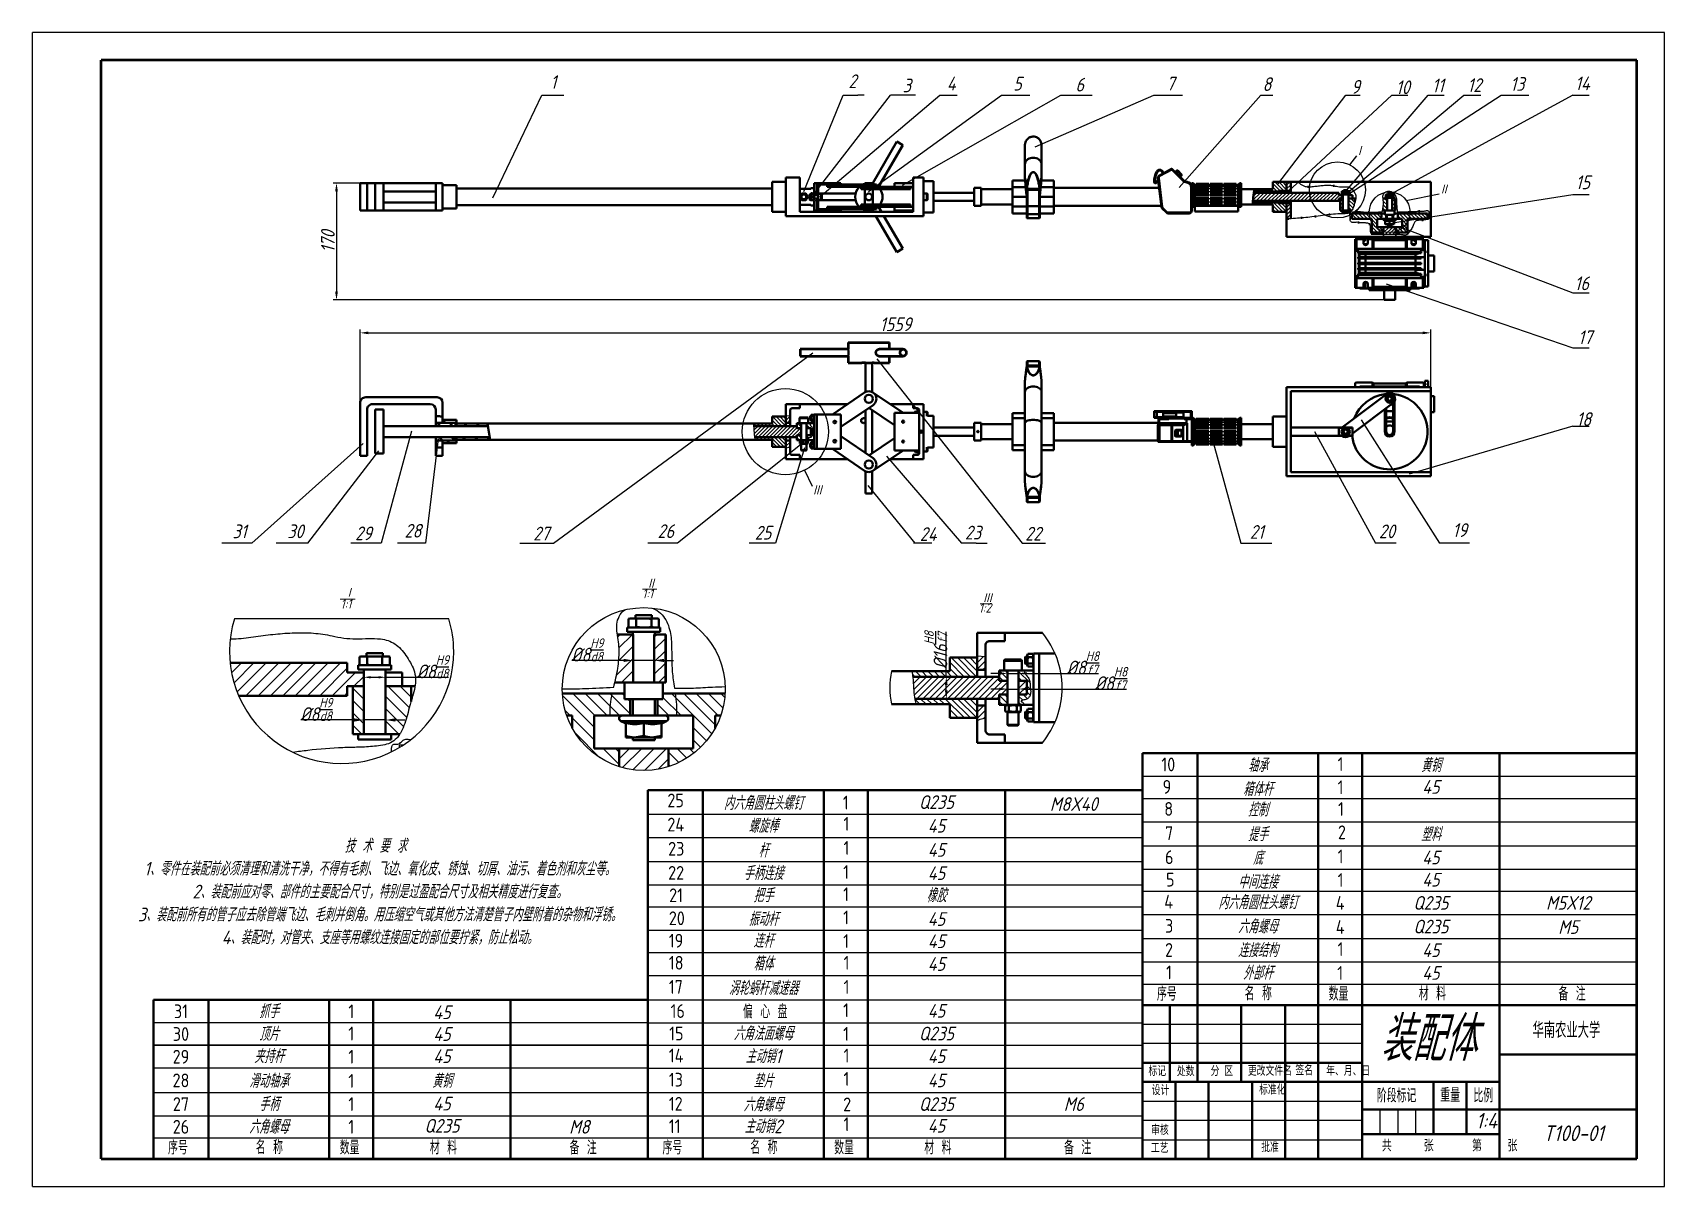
# Model space of a CAD drawing. Header units: millimetres. Extents: x 579 to 4020, y 235 to 1416.
# Drawn here: x 579 to 1173, y 582 to 1002 of the extents above; entities that cross this region are included whole.
import ezdxf

# ---------------------------------------------------------------- set-up
doc = ezdxf.new("R2010")
doc.units = ezdxf.units.MM
doc.header["$LTSCALE"] = 0.3
for name, color, linetype, lineweight in [('图形轮廓线', 7, 'Continuous', 40), ('图框线', 7, 'Continuous', 50), ('尺寸标注', 7, 'Continuous', 25), ('粗实线', 7, 'Continuous', 50), ('细实线', 7, 'Continuous', 25)]:
    doc.layers.add(name, color=color, linetype=linetype, lineweight=lineweight)
doc.styles.get("Standard").update_dxf_attribs({"font": 'gbeitc.shx', "bigfont": 'gbcbig.shx'})
doc.styles.add('数字样式', font='gbeitc.shx', dxfattribs={"height": 5, "bigfont": 'gbcbig.shx'})
doc.styles.add('文字样式', font='gbeitc.shx', dxfattribs={"bigfont": 'gbcbig.shx'})
doc.styles.add('样式 1', font='gbenor.shx', dxfattribs={"bigfont": 'gbcbig.shx'})
doc.dimstyles.new('4倍', dxfattribs={"dimtxt": 3.5, "dimasz": 3, "dimexe": 1.25, "dimexo": 0, "dimtad": 1, "dimtoh": 1, "dimdec": 3, "dimlfac": 4, "dimdsep": 46, "dimtxsty": '数字样式', "dimcen": 2.5, "dimadec": 0, "dimazin": 0, "dimtp": 0.03, "dimtm": 0.03, "dimtfac": 1, "dimtdec": 3, "dimtmove": 0, "dimatfit": 3, "dimfxl": 1, "dimarcsym": 0})
doc.dimstyles.new('副本 ISO-25', dxfattribs={"dimtxt": 3.5, "dimasz": 3.5, "dimexe": 2, "dimexo": 0, "dimtad": 1, "dimdec": 0, "dimtxsty": '数字样式', "dimcen": 2.5, "dimadec": 0, "dimazin": 0, "dimtfac": 1, "dimtdec": 0, "dimtmove": 0, "dimatfit": 3, "dimfxl": 1.25, "dimarcsym": 0})
doc.dimstyles.new('副本ISO-25', dxfattribs={"dimtxt": 3.5, "dimasz": 2.5, "dimexe": 1.25, "dimexo": 0.625, "dimtad": 1, "dimtxsty": '数字样式', "dimcen": 2.5, "dimadec": 0, "dimazin": 0, "dimtfac": 1, "dimtmove": 0, "dimatfit": 3, "dimfxl": 1, "dimtfillclr": 256, "dimarcsym": 0})
doc.dimstyles.new('机械样式 缩小比例2', dxfattribs={"dimtxt": 3.5, "dimasz": 3, "dimexe": 1.25, "dimexo": 0, "dimtad": 1, "dimdec": 3, "dimlfac": 2, "dimdsep": 46, "dimtxsty": '数字样式', "dimcen": 2.5, "dimadec": 0, "dimazin": 0, "dimtp": 0.03, "dimtm": 0.03, "dimtfac": 1, "dimtdec": 3, "dimtmove": 0, "dimatfit": 3, "dimfxl": 1, "dimarcsym": 0})
pattern_1 = [(45, (639.561, 637.0208), (-2.245064, 2.245064), [])]
pattern_2 = [(135, (639.561, 637.0208), (-2.245064, -2.245064), [])]
pattern_3 = [(45, (639.561, 614.4868), (-2.245064, 2.245064), [])]
pattern_4 = [(45, (0, -22.5339), (-0.6735192, 0.6735192), [])]
pattern_5 = [(135, (639.561, 614.4868), (-2.245064, -2.245064), [])]
pattern_6 = [(135, (0, -22.5339), (-0.6735192, -0.6735192), [])]
pattern_7 = [(45, (472.9535, 379.2313), (-1.122532, 1.122532), [])]
pattern_8 = [(135, (472.9535, 379.2313), (-1.122532, -1.122532), [])]
pattern_9 = [(45, (45.963, 0.5664), (-2.245064, 2.245064), [])]

msp = doc.modelspace()

# ---------------------------------------------------------------- texts
at = {"color": 0, "ltscale": 0.5, "attachment_point": 1}
for s, width, insert, char_height, style in [('10', 15.2459032, (989.75851, 738.43252), 5, '样式 1'), ('1', 7.1960655, (1053.92236, 738.56801), 5, '样式 1'), ('25', 15.0732154, (809.92713, 725.33578), 5, '样式 1'), ('9', 7.1960655, (990.21097, 730.26755), 5, '样式 1'), ('1', 7.1960655, (1053.92236, 730.12597), 5, '样式 1'), ('8', 15.0732154, (990.80931, 722.24154), 5, '样式 1'), ('1', 7.1960655, (1054.07714, 722.22202), 5, '样式 1'), ('24', 15.0732154, (809.92713, 716.54199), 5, '样式 1'), ('1', 7.1960655, (874.042, 716.82507), 5, '样式 1'), ('7', 14.5141, (991.08636, 713.43869), 5, '样式 1'), ('2', 7.1960655, (1054.042, 713.73083), 5, '样式 1'), ('23', 14.5141, (810.20418, 707.73915), 5, '样式 1'), ('1', 7.1960655, (874.042, 708.03128), 5, '样式 1'), ('6', 15.2459032, (991.08636, 704.66439), 5, '样式 1'), ('1', 7.1960655, (1053.92236, 704.9694), 5, '样式 1'), ('22', 15.2459032, (810.20418, 698.96484), 5, '样式 1'), ('1', 7.1960655, (873.92236, 699.26986), 5, '样式 1'), ('5', 7.1960655, (991.45226, 696.49941), 5, '样式 1'), ('1', 7.1960655, (1053.92236, 696.35784), 5, '样式 1'), ('21', 7.1960655, (810.57008, 690.79986), 5, '样式 1'), ('1', 7.1960655, (873.92236, 691.17957), 5, '样式 1'), ('4', 15.0732154, (990.80931, 688.4734), 5, '样式 1'), ('20', 15.2459032, (810.45774, 682.43252), 5, '样式 1'), ('1', 7.1960655, (873.92236, 682.73754), 5, '样式 1'), ('3', 14.5141, (991.08636, 679.67055), 5, '样式 1'), ('19', 7.1960655, (810.45774, 674.26755), 5, '样式 1'), ('1', 7.1960655, (873.92236, 674.12597), 5, '样式 1'), ('18', 15.0732154, (810.45774, 666.24154), 5, '样式 1'), ('1', 7.1960655, (874.07714, 666.22202), 5, '样式 1'), ('2', 15.2459032, (991.08636, 670.89625), 5, '样式 1'), ('1', 7.1960655, (1053.92236, 671.20126), 5, '样式 1'), ('1', 7.1960655, (991.45226, 662.73127), 5, '样式 1'), ('17', 14.5141, (810.45774, 657.43869), 5, '样式 1'), ('1', 7.1960655, (874.07714, 657.42824), 5, '样式 1'), ('序号', 21.8268242, (988.15915, 654.94427), 5, '样式 1'), ('名 称', 30.3648848, (1020.08193, 655.0781), 5, '样式 1'), ('数量', 14.1171072, (1050.64353, 654.96552), 5, '样式 1'), ('材 料', 35.6201827, (1083.45506, 654.99923), 5, '样式 1'), ('备 注', 35.8363738, (1134.30825, 654.9351), 5, '样式 1'), ('16', 15.2459032, (811.08636, 648.66439), 5, '样式 1'), (' 偏 心 盘', 33.7699436, (834.72608, 648.47162), 5, '样式 1'), ('1', 7.1960655, (873.92236, 648.9694), 5, '样式 1'), ('装配体', 50, (1069.39385, 644.17541), 16.166419, '文字样式'), ('15', 7.1960655, (810.57589, 640.49941), 5, '样式 1'), ('1', 7.1960655, (873.92236, 640.35784), 5, '样式 1'), ('14', 15.0732154, (810.45774, 632.4734), 5, '样式 1'), ('1', 7.1960655, (874.07714, 632.45389), 5, '样式 1'), ('1', 7.1960655, (874.042, 623.96269), 5, '样式 1'), ('13', 14.5141, (810.45774, 623.67055), 5, '样式 1'), ('12', 15.2459032, (810.45774, 614.89625), 5, '样式 1'), ('2', 7.1960655, (873.92236, 614.67998), 5, '样式 1'), ('11', 7.1960655, (810.45774, 606.73127), 5, '样式 1'), ('1', 7.1960655, (874.042, 607.43037), 5, '样式 1'), ('序号', 21.8268242, (628.15915, 598.94427), 5, '样式 1'), ('名 称', 30.3648848, (660.08193, 599.0781), 5, '样式 1'), ('数量', 14.1171072, (690.64353, 598.96552), 5, '样式 1'), ('材 料', 35.6201827, (723.45506, 598.99923), 5, '样式 1'), ('备 注', 35.8363738, (774.30825, 598.9351), 5, '样式 1'), ('序号', 21.8268242, (808.15915, 598.94427), 5, '样式 1'), ('名 称', 30.3648848, (840.08193, 599.0781), 5, '样式 1'), ('数量', 14.1171072, (870.64353, 598.96552), 5, '样式 1'), ('材 料', 35.6201827, (903.45506, 598.99923), 5, '样式 1'), ('备 注', 35.8363738, (954.30825, 598.9351), 5, '样式 1')]:
    msp.add_mtext_dynamic_manual_height_columns(s, width=width, gutter_width=12.5, heights=[0], dxfattribs=dict(at, insert=insert, char_height=char_height, style=style))
at = {"insert": (703.71998, 689.56699), "char_height": 5, "width": 181.6022239, "attachment_point": 5, "style": '文字样式'}
msp.add_mtext('技 术 要 求\\P 1、零件在装配前必须清理和清洗干净，不得有毛刺、飞边、氧化皮、锈蚀、切屑、油污、着色剂和灰尘等。\\P 2、装配前应对零、部件的主要配合尺寸，特别是过盈配合尺寸及相关精度进行复查。\\P 3、装配前所有的管子应去除管端飞边、毛刺并倒角。用压缩空气或其他方法清楚管子内壁附着的杂物和浮锈。\\P 4、装配时，对管夹、支座等用螺纹连接固定的部位要拧紧，防止松动。', dxfattribs=at)
at = {"attachment_point": 1, "style": '样式 1'}
for s, insert, char_height in [('华南农业大学', (1124.86508, 642.0734), 5.712), ('标记', (985.05982, 625.76192), 3.213), ('处数', (995.39607, 625.70486), 3.213), ('分 区', (1007.693, 625.77713), 3.213), ('更改文件名', (1021.21963, 625.8494), 3.213), ('签名', (1038.53487, 626.07241), 3.213), ('年、月、日', (1049.74678, 625.85559), 3.213), ('设计', (986.22575, 618.80162), 3.213), ('标准化', (1025.32319, 618.99264), 3.213), ('阶段标记', (1068.17964, 617.90873), 4.998), ('重量', (1091.27695, 618.05956), 4.998), ('比例', (1103.35399, 617.90873), 4.998), ('审核', (986.02981, 604.2751), 3.213), ('工艺', (985.93421, 597.78039), 3.213), ('批准', (1026.10361, 598.01989), 3.213), ('共     张      第    张', (1069.99119, 599.35627), 4.284)]:
    msp.add_mtext(s, dxfattribs=dict(at, insert=insert, char_height=char_height))
at = {"char_height": 5.712, "attachment_point": 1}
for s, insert in [('1:4', (1104.26184, 609.08688)), ('T100-01', (1128.71162, 604.52387))]:
    msp.add_mtext(s, dxfattribs=dict(at, insert=insert))
at = {"layer": '尺寸标注', "lineweight": 15, "ltscale": 0.3, "style": '数字样式'}
for s, p in [('Ⅰ', (1060.07405, 957.51526)), ('Ⅱ', (1090.75216, 943.4717)), ('Ⅲ', (862.71015, 833.94387)), ('Ⅱ', (802.15179, 799.97463)), ('1:1', (690.94987, 792.65505)), ('Ⅰ', (692.25986, 796.62321)), ('1:1', (800.77792, 796.42953)), ('Ⅲ', (924.63257, 794.72144)), ('1:2', (923.28965, 791.20063))]:
    msp.add_text(s, height=3.5, dxfattribs=at).set_placement(p)
at = {"layer": '细实线', "ltscale": 0.3, "char_height": 5}
for s, insert, width, attachment_point, style in [('1', (767.35238, 986.85356), 16.0613027, 1, '数字样式'), ('2', (875.85351, 987.14371), 12.1052589, 1, '数字样式'), ('4', (911.64717, 986.28455), 7.3853162, 1, '数字样式'), ('5', (935.83803, 986.26194), 17.2217999, 1, '数字样式'), ('7', (991.57458, 986.27325), 16.0853452, 1, '数字样式'), ('13', (1116.78001, 986.14869), 15.8233357, 1, '数字样式'), ('14', (1140.34915, 986.36979), 13.1319819, 1, '数字样式'), ('3', (895.59915, 985.61381), 8.3223638, 1, '数字样式'), ('6', (958.48634, 985.90282), 13.7037572, 1, '数字样式'), ('9', (1058.87175, 985.12872), 78.6276398, 1, '数字样式'), ('10', (1075.12688, 984.94321), 8.9777833, 1, '数字样式'), ('11', (1088.29908, 985.60778), 50.2354075, 1, '数字样式'), ('12', (1101.17203, 985.72756), 37.5303757, 1, '数字样式'), ('15', (1140.55979, 950.34044), 9.8005351, 1, '数字样式'), ('16', (1140.17296, 913.57139), 10.3568233, 1, '数字样式'), ('17', (1141.46409, 893.93357), 20.0500733, 1, '数字样式'), ('18', (1140.84902, 864.1502), 20.684737, 1, '数字样式'), ('31', (651.62305, 823.27443), 13.892371, 1, '数字样式'), ('30', (671.55872, 823.30185), 20.2833618, 1, '数字样式'), ('29', (699.28133, 820.05906), 8.3621277, 5, '数字样式'), ('28', (714.23199, 823.51198), 10.0994196, 1, '数字样式'), ('27', (761.07262, 822.47334), 13.629101, 1, '数字样式'), ('26', (806.33729, 823.3429), 7.3977312, 1, '数字样式'), ('25', (841.74426, 822.79799), 6.6950993, 1, '数字样式'), ('24', (901.82334, 822.29035), 15.8055306, 1, '数字样式'), ('23', (918.21949, 822.83889), 23.9404706, 1, '数字样式'), ('22', (940.18084, 822.43311), 8.9556021, 1, '数字样式'), ('21', (1021.94695, 823.07237), 9.761087, 1, '数字样式'), ('20', (1068.94763, 823.28537), 14.2608804, 1, '数字样式'), ('19', (1095.75354, 823.72481), 11.783494, 1, '数字样式'), ('轴承', (1024.86257, 735.65591), 44, 5, '数字样式'), ('黄铜', (1087.86257, 735.65591), 50, 5, '数字样式'), ('内六角圆柱头螺钉', (844.86257, 721.86608), 44, 5, '数字样式'), ('Q235', (907.86257, 722.21783), 50, 5, '数字样式'), ('箱体杆', (1024.86257, 726.94449), 44, 5, '数字样式'), ('45', (1087.86257, 727.7415), 50, 5, '数字样式'), ('1', (874.86257, 722.04195), 16, 5, '样式 1'), ('M8X40', (957.86257, 721.51433), 50, 5, '数字样式'), ('控制', (1024.86257, 719.47534), 44, 5, '数字样式'), ('螺旋棒', (844.86257, 713.59992), 44, 5, '数字样式'), ('45', (907.86257, 713.59992), 50, 5, '数字样式'), ('提手', (1024.86257, 710.50568), 44, 5, '数字样式'), ('塑料', (1087.86257, 710.50568), 50, 5, '数字样式'), ('杆', (844.86257, 704.63026), 44, 5, '数字样式'), ('45', (907.86257, 704.80613), 50, 5, '数字样式'), ('底', (1024.86257, 701.88777), 44, 5, '数字样式'), ('45', (1087.86257, 702.06364), 50, 5, '数字样式'), ('手柄连接', (844.86257, 696.3641), 44, 5, '数字样式'), ('45', (907.86257, 696.3641), 50, 5, '数字样式'), ('中间连接', (1024.86257, 693.17636), 44, 5, '数字样式'), ('45', (1087.86257, 693.97336), 50, 5, '数字样式'), ('把手', (844.86257, 688.27382), 44, 5, '数字样式'), ('橡胶', (907.86257, 688.27382), 50, 5, '数字样式'), ('内六角圆柱头螺钉', (1024.86257, 685.7072), 44, 5, '数字样式'), ('4', (1054.86257, 685.53133), 16, 5, '样式 1'), ('Q235', (1087.86257, 685.53133), 50, 5, '数字样式'), ('M5X12', (1137.86257, 685.53133), 50, 5, '数字样式'), ('振动杆', (844.86257, 679.65591), 44, 5, '数字样式'), ('45', (907.86257, 679.65591), 50, 5, '数字样式'), ('六角螺母', (1024.86257, 676.91342), 44, 5, '数字样式'), ('4', (1054.86257, 676.73754), 16, 5, '样式 1'), ('Q235', (1087.86257, 676.91342), 50, 5, '数字样式'), ('M5', (1137.86257, 676.73754), 50, 5, '数字样式'), ('连杆', (844.86257, 671.7415), 44, 5, '数字样式'), ('45', (907.86257, 671.56562), 50, 5, '数字样式'), ('连接结构', (1024.86257, 668.29551), 44, 5, '数字样式'), ('箱体', (844.86257, 663.47534), 44, 5, '数字样式'), ('45', (907.86257, 663.29946), 50, 5, '数字样式'), ('45', (1087.86257, 668.29551), 50, 5, '数字样式'), ('外部杆', (1024.86257, 660.02935), 44, 5, '数字样式'), ('1', (1054.86257, 660.02935), 16, 5, '样式 1'), ('45', (1087.86257, 660.02935), 50, 5, '数字样式'), ('涡轮蜗杆减速器', (844.86257, 654.50568), 44, 5, '数字样式'), ('31', (632.86257, 646.06364), 20, 5, '样式 1'), ('抓手', (664.86257, 646.06364), 44, 5, '数字样式'), ('1', (694.86257, 646.06364), 16, 5, '样式 1'), ('45', (727.86257, 645.71189), 50, 5, '数字样式'), ('45', (907.86257, 646.23952), 50, 5, '数字样式'), ('30', (632.86257, 637.79748), 20, 5, '样式 1'), ('顶片', (664.86257, 637.79748), 44, 5, '数字样式'), ('1', (694.86257, 637.97336), 16, 5, '样式 1'), ('45', (727.86257, 637.79748), 50, 5, '数字样式'), ('六角法面螺母', (844.86257, 637.97336), 44, 5, '数字样式'), ('Q235', (907.86257, 637.97336), 50, 5, '数字样式'), ('29', (632.86257, 629.53133), 20, 5, '样式 1'), ('夹持杆', (664.86257, 629.7072), 44, 5, '数字样式'), ('1', (694.86257, 629.53133), 16, 5, '样式 1'), ('45', (727.86257, 629.7072), 50, 5, '数字样式'), ('主动销1', (844.86257, 629.7072), 44, 5, '数字样式'), ('45', (907.86257, 629.7072), 50, 5, '数字样式'), ('滑动轴承', (664.86257, 620.73754), 44, 5, '数字样式'), ('黄铜', (727.86257, 620.73754), 50, 5, '数字样式'), ('垫片', (844.86257, 620.73754), 44, 5, '数字样式'), ('28', (632.86257, 620.91342), 20, 5, '样式 1'), ('1', (694.86257, 620.73754), 16, 5, '样式 1'), ('45', (907.86257, 620.91342), 50, 5, '数字样式'), ('27', (632.86257, 612.29551), 20, 5, '样式 1'), ('手柄', (664.86257, 612.29551), 44, 5, '数字样式'), ('1', (694.86257, 612.29551), 16, 5, '样式 1'), ('45', (727.86257, 612.47138), 50, 5, '数字样式'), ('六角螺母', (844.86257, 612.11963), 44, 5, '数字样式'), ('Q235', (907.86257, 612.29551), 50, 5, '数字样式'), ('M6', (957.86257, 612.29551), 50, 5, '数字样式'), ('26', (632.86257, 604.02935), 20, 5, '样式 1'), ('六角螺母', (664.86257, 604.02935), 44, 5, '数字样式'), ('1', (694.86257, 604.02935), 16, 5, '样式 1'), ('Q235', (727.86257, 604.3811), 50, 5, '数字样式'), ('M8', (777.86257, 604.02935), 50, 5, '数字样式'), ('主动销2', (844.86257, 604.20522), 44, 5, '数字样式'), ('45', (907.86257, 604.3811), 50, 5, '数字样式')]:
    msp.add_mtext(s, dxfattribs=dict(at, insert=insert, width=width, attachment_point=attachment_point, style=style))
at = {"layer": '细实线', "color": 2, "ltscale": 0.3, "insert": (1026.57571, 986.08437), "char_height": 5, "width": 13.868704, "attachment_point": 1, "style": '数字样式'}
msp.add_mtext('{\\C256;8}', dxfattribs=at)

# ---------------------------------------------------------------- blocks, each defined once
blk = doc.blocks.new('*D155')
at = {"layer": 'Defpoints', "color": 0, "ltscale": 0.3, "transparency": 16777216}
for p in [(1087.86, 893.05), (698.11, 848.34), (1087.86, 842.34)]:
    blk.add_point(p, dxfattribs=at)
at = {"layer": '细实线', "color": 0, "lineweight": -2, "ltscale": 0.3, "transparency": 16777216}
for p, q in [((698.11, 848.34), (698.11, 894.3)), ((701.11, 893.05), (1084.86, 893.05)), ((1087.86, 842.34), (1087.86, 894.3))]:
    blk.add_line(p, q, dxfattribs=at)
at = {"layer": '细实线', "color": 0, "ltscale": 0.3, "transparency": 16777216}
for points in [[(701.11, 893.55), (701.11, 892.55), (698.11, 893.05)], [(1084.86, 893.55), (1084.86, 892.55), (1087.86, 893.05)]]:
    blk.add_solid(points, dxfattribs=at)
at = {"layer": '细实线', "color": 0, "ltscale": 0.3, "transparency": 16777216, "insert": (892.98, 896.18), "char_height": 5, "attachment_point": 5, "style": '数字样式'}
blk.add_mtext('1559', dxfattribs=at)
blk = doc.blocks.new('*D156')
at = {"layer": 'Defpoints', "color": 0, "ltscale": 0.3, "transparency": 16777216}
for p in [(698.11, 947.56), (689.48, 905.06), (1074.86, 905.06)]:
    blk.add_point(p, dxfattribs=at)
at = {"layer": '细实线', "color": 0, "lineweight": -2, "ltscale": 0.3, "transparency": 16777216}
for p, q in [((698.11, 947.56), (688.23, 947.56)), ((689.48, 944.56), (689.48, 908.06)), ((1074.86, 905.06), (688.23, 905.06))]:
    blk.add_line(p, q, dxfattribs=at)
at = {"layer": '细实线', "color": 0, "ltscale": 0.3, "transparency": 16777216}
for points in [[(688.98, 944.56), (689.98, 944.56), (689.48, 947.56)], [(688.98, 908.06), (689.98, 908.06), (689.48, 905.06)]]:
    blk.add_solid(points, dxfattribs=at)
at = {"layer": '细实线', "color": 0, "ltscale": 0.3, "transparency": 16777216, "insert": (686.35, 926.31), "char_height": 5, "attachment_point": 5, "rotation": 90, "style": '数字样式'}
blk.add_mtext('170', dxfattribs=at)
blk = doc.blocks.new('*D157')
at = {"layer": 'Defpoints', "color": 0, "ltscale": 0.3, "transparency": 16777216}
for p in [(707.37, 767.66), (699.37, 764.46), (707.37, 764.46)]:
    blk.add_point(p, dxfattribs=at)
at = {"layer": '细实线', "color": 0, "lineweight": -2, "ltscale": 0.3, "transparency": 16777216}
for p, q in [((699.37, 765.08), (699.37, 768.91)), ((701.87, 767.66), (704.87, 767.66)), ((707.37, 765.08), (707.37, 768.91)), ((707.37, 767.66), (730.25, 767.66))]:
    blk.add_line(p, q, dxfattribs=at)
at = {"layer": '细实线', "color": 0, "ltscale": 0.3, "transparency": 16777216}
for points in [[(701.87, 768.08), (701.87, 767.25), (699.37, 767.66)], [(704.87, 768.08), (704.87, 767.25), (707.37, 767.66)]]:
    blk.add_solid(points, dxfattribs=at)
at = {"layer": '细实线', "color": 0, "ltscale": 0.3, "transparency": 16777216, "insert": (724.56, 771.5), "char_height": 5, "attachment_point": 5, "style": '数字样式'}
blk.add_mtext('%%c8{\\H0.7x;\\SH9/d8;}', dxfattribs=at)
blk = doc.blocks.new('*D158')
at = {"layer": 'Defpoints', "color": 0, "ltscale": 0.3, "transparency": 16777216}
for p in [(707.37, 752.12), (699.37, 746.96), (707.37, 746.96)]:
    blk.add_point(p, dxfattribs=at)
at = {"layer": '细实线', "color": 0, "lineweight": -2, "ltscale": 0.3, "transparency": 16777216}
for p, q in [((695.87, 752.12), (676.46, 752.12)), ((699.37, 746.96), (699.37, 754.12)), ((707.37, 752.12), (699.37, 752.12)), ((707.37, 746.96), (707.37, 754.12)), ((710.87, 752.12), (714.37, 752.12))]:
    blk.add_line(p, q, dxfattribs=at)
at = {"layer": '细实线', "color": 0, "ltscale": 0.3, "transparency": 16777216}
for points in [[(695.87, 752.71), (695.87, 751.54), (699.37, 752.12)], [(710.87, 752.71), (710.87, 751.54), (707.37, 752.12)]]:
    blk.add_solid(points, dxfattribs=at)
at = {"layer": '细实线', "color": 0, "ltscale": 0.3, "transparency": 16777216, "insert": (682.14, 755.96), "char_height": 5, "attachment_point": 5, "style": '数字样式'}
blk.add_mtext('%%C8{\\H0.7x;\\SH9/d8;}', dxfattribs=at)
blk = doc.blocks.new('*D159')
at = {"layer": 'Defpoints', "color": 0, "ltscale": 0.3, "transparency": 16777216}
for p in [(805.18, 773.8), (797.47, 765.75), (805.18, 765.75)]:
    blk.add_point(p, dxfattribs=at)
at = {"layer": '细实线', "color": 0, "lineweight": -2, "ltscale": 0.3, "transparency": 16777216}
for p, q in [((793.97, 773.8), (775.12, 773.8)), ((797.47, 765.75), (797.47, 775.8)), ((805.18, 773.8), (797.47, 773.8)), ((805.18, 765.75), (805.18, 775.8)), ((808.68, 773.8), (812.18, 773.8))]:
    blk.add_line(p, q, dxfattribs=at)
at = {"layer": '细实线', "color": 0, "ltscale": 0.3, "transparency": 16777216}
for points in [[(793.97, 774.38), (793.97, 773.22), (797.47, 773.8)], [(808.68, 774.38), (808.68, 773.22), (805.18, 773.8)]]:
    blk.add_solid(points, dxfattribs=at)
at = {"layer": '细实线', "color": 0, "ltscale": 0.3, "transparency": 16777216, "insert": (780.81, 777.63), "char_height": 5, "attachment_point": 5, "style": '数字样式'}
blk.add_mtext('%%C8{\\H0.7x;\\SH9/d8;}', dxfattribs=at)
blk = doc.blocks.new('*D160')
at = {"layer": 'Defpoints', "color": 0, "ltscale": 0.3, "transparency": 16777216}
for p in [(933.73, 766.36), (937.73, 769.07), (937.73, 766.36)]:
    blk.add_point(p, dxfattribs=at)
at = {"layer": '细实线', "color": 0, "lineweight": -2, "ltscale": 0.3, "transparency": 16777216}
for p, q in [((930.73, 769.07), (927.73, 769.07)), ((933.73, 766.36), (933.73, 770.32)), ((933.73, 769.07), (937.73, 769.07)), ((937.73, 766.36), (937.73, 770.32)), ((940.73, 769.07), (966.86, 769.07))]:
    blk.add_line(p, q, dxfattribs=at)
at = {"layer": '细实线', "color": 0, "ltscale": 0.3, "transparency": 16777216}
for points in [[(930.73, 769.57), (930.73, 768.57), (933.73, 769.07)], [(940.73, 769.57), (940.73, 768.57), (937.73, 769.07)]]:
    blk.add_solid(points, dxfattribs=at)
at = {"layer": '细实线', "color": 0, "ltscale": 0.3, "transparency": 16777216, "insert": (961.21, 772.9), "char_height": 5, "attachment_point": 5, "style": '数字样式'}
blk.add_mtext('%%C8{\\H0.7x;\\SH8/f7;}', dxfattribs=at)
blk = doc.blocks.new('*D161')
at = {"layer": 'Defpoints', "color": 0, "ltscale": 0.3, "transparency": 16777216}
for p in [(933.73, 761.36), (937.73, 763.39), (937.73, 761.36)]:
    blk.add_point(p, dxfattribs=at)
at = {"layer": '细实线', "color": 0, "lineweight": -2, "ltscale": 0.3, "transparency": 16777216}
for p, q in [((930.73, 763.39), (927.73, 763.39)), ((933.73, 761.36), (933.73, 764.64)), ((933.73, 763.39), (937.73, 763.39)), ((937.73, 761.36), (937.73, 764.64)), ((940.73, 763.39), (977.11, 763.39))]:
    blk.add_line(p, q, dxfattribs=at)
at = {"layer": '细实线', "color": 0, "ltscale": 0.3, "transparency": 16777216}
for points in [[(930.73, 763.89), (930.73, 762.89), (933.73, 763.39)], [(940.73, 763.89), (940.73, 762.89), (937.73, 763.39)]]:
    blk.add_solid(points, dxfattribs=at)
at = {"layer": '细实线', "color": 0, "ltscale": 0.3, "transparency": 16777216, "insert": (971.46, 767.22), "char_height": 5, "attachment_point": 5, "style": '数字样式'}
blk.add_mtext('%%C8{\\H0.7x;\\SH8/f7;}', dxfattribs=at)
blk = doc.blocks.new('*D162')
at = {"layer": 'Defpoints', "color": 0, "ltscale": 0.3, "transparency": 16777216}
for p in [(911.47, 767.86), (922.73, 767.86), (922.73, 759.86)]:
    blk.add_point(p, dxfattribs=at)
at = {"layer": '细实线', "color": 0, "lineweight": -2, "ltscale": 0.3, "transparency": 16777216}
for p, q in [((911.47, 767.86), (911.47, 784.25)), ((922.73, 767.86), (910.22, 767.86)), ((911.47, 762.86), (911.47, 764.86)), ((922.73, 759.86), (910.22, 759.86))]:
    blk.add_line(p, q, dxfattribs=at)
at = {"layer": '细实线', "color": 0, "ltscale": 0.3, "transparency": 16777216}
for points in [[(910.97, 764.86), (911.97, 764.86), (911.47, 767.86)], [(910.97, 762.86), (911.97, 762.86), (911.47, 759.86)]]:
    blk.add_solid(points, dxfattribs=at)
at = {"layer": '细实线', "color": 0, "ltscale": 0.3, "transparency": 16777216, "insert": (907.64, 777.55), "char_height": 5, "attachment_point": 5, "rotation": 90, "style": '数字样式'}
blk.add_mtext('%%C16{\\H0.7x;\\SH8/f7;}', dxfattribs=at)

# ---------------------------------------------------------------- dimensions: what is measured, and where the dimension line sits
at = {"layer": '细实线', "ltscale": 0.3}
dim = msp.add_linear_dim(base=(689.47683, 905.05667), p1=(698.10816, 947.55667), p2=(1074.85816, 905.05667), angle=90, dimstyle='4倍', dxfattribs=at)
dim.commit()
dim.dimension.update_dxf_attribs({"geometry": '*D156', "text_midpoint": (686.35183, 926.30667)})
dim = msp.add_linear_dim(base=(1087.85816, 893.05362), p1=(698.10816, 848.33605), p2=(1087.85816, 842.33605), dimstyle='4倍', dxfattribs=at)
dim.commit()
dim.dimension.update_dxf_attribs({"geometry": '*D155', "text_midpoint": (892.98316, 896.17862)})
dim = msp.add_linear_dim(base=(911.4708, 767.86003), p1=(922.72646, 759.86007), p2=(922.72646, 767.86003), angle=90, text='%%C<>{\\H0.7x;\\SH8/f7;}', dimstyle='机械样式 缩小比例2', dxfattribs=at)
dim.commit()
dim.dimension.update_dxf_attribs({"geometry": '*D162', "text_midpoint": (907.63747, 777.55274)})
for base, p1, p2, text, dimstyle, picture, middle in [((805.17877, 773.80109), (797.46569, 765.74694), (805.17877, 765.74694), '%%C<>{\\H0.7x;\\SH9/d8;}', '副本 ISO-25', '*D159', (780.80944, 773.80109)), ((937.73281, 769.07105), (933.73281, 766.36005), (937.73281, 766.36005), '%%C<>{\\H0.7x;\\SH8/f7;}', '机械样式 缩小比例2', '*D160', (961.21216, 769.07105)), ((937.73281, 763.38988), (933.73281, 761.36005), (937.73281, 761.36005), '%%C<>{\\H0.7x;\\SH8/f7;}', '机械样式 缩小比例2', '*D161', (971.46379, 763.38988))]:
    dim = msp.add_linear_dim(base=base, p1=p1, p2=p2, text=text, dimstyle=dimstyle, dxfattribs=at)
    dim.commit()
    dim.dimension.update_dxf_attribs({"geometry": picture, "text_midpoint": middle, "dimtype": 160})
for base, p1, p2, text, dimstyle, override, picture, middle in [((707.37206, 767.66319), (699.373, 764.4588), (707.37206, 764.4588), '<>{\\H0.7x;\\SH9/d8;}', '副本ISO-25', {"dimtxt": 5, "dimpost": '%%c<>'}, '*D157', (724.55901, 767.66319)), ((707.37206, 752.1233), (699.373, 746.9588), (707.37206, 746.9588), '%%C<>{\\H0.7x;\\SH9/d8;}', '副本 ISO-25', {"dimtxt": 5}, '*D158', (682.14454, 752.1233))]:
    dim = msp.add_linear_dim(base=base, p1=p1, p2=p2, text=text, dimstyle=dimstyle, override=override, dxfattribs=at)
    dim.commit()
    dim.dimension.update_dxf_attribs({"geometry": picture, "text_midpoint": middle, "dimtype": 160})

# ---------------------------------------------------------------- hatches: boundary and pattern name
at = {"layer": '图形轮廓线'}
h = msp.add_hatch(dxfattribs=at)
h.set_pattern_fill('ANSI31', color=256, angle=90, style=0)
h.set_pattern_definition(pattern_5)
edge = h.paths.add_edge_path(flags=0)
edge.add_spline(control_points=[(1023.53628, 944.55661), (1023.5936, 944.80784), (1023.65885, 945.05757), (1023.73382, 945.30662)], knot_values=[0.420559082, 0.420559082, 0.420559082, 0.420559082, 0.429070799, 0.429070799, 0.429070799, 0.429070799], weights=[1, 1, 1, 1], degree=3, periodic=0)
edge.add_spline(control_points=[(1023.73382, 945.30662), (1023.73369, 945.30616), (1023.73243, 945.30199), (1023.73008, 945.29415), (1023.72117, 945.26443), (1023.69566, 945.17992), (1023.65974, 945.04899), (1023.62342, 944.91664), (1023.57585, 944.73323), (1023.52676, 944.51455), (1023.47818, 944.29814), (1023.42705, 944.04116), (1023.38065, 943.76397), (1023.33459, 943.48874), (1023.29196, 943.18607), (1023.25546, 942.88059), (1023.21904, 942.5758), (1023.1875, 942.25994), (1023.16034, 941.95941), (1023.13328, 941.6599), (1023.1096, 941.36744), (1023.08872, 941.10634), (1023.0679, 940.84593), (1023.04948, 940.60956), (1023.03581, 940.41679), (1023.02214, 940.22396), (1023.0127, 940.0695), (1023.00687, 939.96633), (1023.00105, 939.86316), (1022.99847, 939.80843), (1022.99839, 939.80671)], knot_values=[0, 0, 0, 0, 0.000988127, 0.000988127, 0.000988127, 0.004785285, 0.004785285, 0.004785285, 0.008621967, 0.008621967, 0.008621967, 0.012416835, 0.012416835, 0.012416835, 0.016184909, 0.016184909, 0.016184909, 0.019944817, 0.019944817, 0.019944817, 0.023691562, 0.023691562, 0.023691562, 0.027428443, 0.027428443, 0.027428443, 0.031166818, 0.031166818, 0.031166818, 0.03490509, 0.03490509, 0.03490509, 0.03490509], weights=[1, 1, 1, 1, 1, 1, 1, 1, 1, 1, 1, 1, 1, 1, 1, 1, 1, 1, 1, 1, 1, 1, 1, 1, 1, 1, 1, 1, 1, 1, 1], degree=3, periodic=0)
edge.add_spline(control_points=[(1022.99839, 939.80671), (1023.01083, 940.05697), (1023.02754, 940.30789), (1023.04596, 940.55673)], knot_values=[0.370410459, 0.370410459, 0.370410459, 0.370410459, 0.377833729, 0.377833729, 0.377833729, 0.377833729], weights=[1, 1, 1, 1], degree=3, periodic=0)
edge.add_spline(control_points=[(1023.04596, 940.55673), (1023.04599, 940.55722), (1023.04626, 940.56076), (1023.04674, 940.56732), (1023.04845, 940.59039), (1023.05304, 940.65221), (1023.06041, 940.74758), (1023.06779, 940.84323), (1023.07822, 940.97529), (1023.09082, 941.13265), (1023.10346, 941.29047), (1023.1186, 941.47814), (1023.13582, 941.67988), (1023.15312, 941.88254), (1023.17305, 942.10503), (1023.19532, 942.3286), (1023.21773, 942.55348), (1023.24325, 942.78573), (1023.27076, 943.00576), (1023.29825, 943.22566), (1023.32856, 943.43946), (1023.35875, 943.6296), (1023.38845, 943.81669), (1023.41877, 943.98597), (1023.44538, 944.12393), (1023.4716, 944.25989), (1023.49477, 944.36904), (1023.51077, 944.44231), (1023.52677, 944.51562), (1023.53589, 944.55491), (1023.53628, 944.55661)], knot_values=[0, 0, 0, 0, 0.000764205, 0.000764205, 0.000764205, 0.003485453, 0.003485453, 0.003485453, 0.006214903, 0.006214903, 0.006214903, 0.008952524, 0.008952524, 0.008952524, 0.011702645, 0.011702645, 0.011702645, 0.014469271, 0.014469271, 0.014469271, 0.017233713, 0.017233713, 0.017233713, 0.0199524, 0.0199524, 0.0199524, 0.022631314, 0.022631314, 0.022631314, 0.025312865, 0.025312865, 0.025312865, 0.025312865], weights=[1, 1, 1, 1, 1, 1, 1, 1, 1, 1, 1, 1, 1, 1, 1, 1, 1, 1, 1, 1, 1, 1, 1, 1, 1, 1, 1, 1, 1, 1, 1], degree=3, periodic=0)
h = msp.add_hatch(dxfattribs=at)
h.set_pattern_fill('ANSI31', color=256, style=0)
h.set_pattern_definition(pattern_3)
edge = h.paths.add_edge_path(flags=0)
edge.add_spline(control_points=[(1035.35816, 934.53492), (1039.36211, 934.69162), (1045.0269, 935.22472), (1051.50379, 936.23414), (1053.96206, 936.32616), (1055.05851, 936.36721), (1056.6065, 936.34018), (1058.3976, 936.69513), (1059.56081, 937.91613), (1059.93187, 940.10387), (1060.87595, 942.51907), (1059.92829, 944.50814), (1058.26392, 946.71031), (1055.07734, 945.9623), (1051.00805, 947.06291), (1046.83375, 946.5667), (1042.0498, 945.91056), (1040.15305, 947.36056), (1039.32356, 948.05667)], knot_values=[0.794559814, 0.794559814, 0.794559814, 0.794559814, 0.919926755, 1, 1, 1, 1.035715018, 1.051035477, 1.055722158, 1.089267165, 1.120951901, 1.133203476, 1.159227142, 1.202273036, 1.224408543, 1.295764353, 1.337780092, 1.371539177, 1.371539177, 1.371539177, 1.371539177], weights=[1, 1, 1, 1, 1, 1, 1, 1, 1, 1, 1, 1, 1, 1, 1, 1, 1, 1, 1], degree=3, periodic=0)
edge.add_spline(control_points=[(1039.32356, 948.05667), (1040.15305, 947.36056), (1042.0498, 945.91056), (1046.83375, 946.5667), (1051.00805, 947.06291), (1055.07734, 945.9623), (1058.26392, 946.71031), (1059.92829, 944.50814), (1060.87595, 942.51907), (1059.93187, 940.10387), (1059.56081, 937.91613), (1058.3976, 936.69513), (1056.6065, 936.34018), (1055.05851, 936.36721), (1053.96206, 936.32616), (1051.50379, 936.23414), (1045.5286, 935.30291), (1040.24456, 934.77706), (1036.85816, 934.60276)], knot_values=[0.628460823, 0.628460823, 0.628460823, 0.628460823, 0.662219908, 0.704235647, 0.775591457, 0.797726964, 0.840772858, 0.866796524, 0.879048099, 0.910732835, 0.944277842, 0.948964523, 0.964284982, 1, 1, 1, 1.080073245, 1.189526884, 1.189526884, 1.189526884, 1.189526884], weights=[1, 1, 1, 1, 1, 1, 1, 1, 1, 1, 1, 1, 1, 1, 1, 1, 1, 1, 1], degree=3, periodic=0)
edge.add_spline(control_points=[(1036.85816, 934.60276), (1036.36582, 934.57742), (1035.8664, 934.55481), (1035.35816, 934.53492)], knot_values=[0.189526884, 0.189526884, 0.189526884, 0.189526884, 0.205440186, 0.205440186, 0.205440186, 0.205440186], weights=[1, 1, 1, 1], degree=3, periodic=0)
h = msp.add_hatch(dxfattribs=at)
h.set_pattern_fill('ANSI31', color=256, angle=90, style=0)
h.set_pattern_definition(pattern_5)
edge = h.paths.add_edge_path(flags=0)
edge.add_spline(control_points=[(864.36134, 941.02565), (864.2153, 941.05111), (863.67523, 941.13498), (862.998, 941.06097), (862.30037, 941.10197), (862.11134, 941.14974)], knot_values=[0.587846155, 0.587846155, 0.587846155, 0.587846155, 0.618104664, 0.700874057, 0.73932306, 0.73932306, 0.73932306, 0.73932306], weights=[1, 1, 1, 1, 1, 1], degree=3, periodic=0)
edge.add_spline(control_points=[(862.11134, 941.14974), (861.94671, 941.19135), (861.55176, 941.38291), (861.64604, 942.37086), (861.43514, 943.3293), (861.91477, 943.73033), (862.11134, 943.83461)], knot_values=[0.73932306, 0.73932306, 0.73932306, 0.73932306, 0.772810703, 0.833680062, 0.915069868, 0.958230714, 0.958230714, 0.958230714, 0.958230714], weights=[1, 1, 1, 1, 1, 1, 1], degree=3, periodic=0)
edge.add_spline(control_points=[(862.11134, 943.83461), (862.30158, 943.93552), (862.52025, 944.00394), (862.72727, 944.03484), (863.16757, 944.10055), (863.64888, 943.97137), (864.24331, 943.99432), (864.36134, 944.00192)], knot_values=[0.958230714, 0.958230714, 0.958230714, 0.958230714, 1, 1, 1, 1.088839984, 1.110334425, 1.110334425, 1.110334425, 1.110334425], weights=[1, 1, 1, 1, 1, 1, 1, 1], degree=3, periodic=0)
edge.add_spline(control_points=[(864.36134, 944.00192), (864.24331, 943.99432), (863.88721, 943.98057), (863.57171, 944.02142), (863.36134, 944.03988)], knot_values=[0.889665575, 0.889665575, 0.889665575, 0.889665575, 0.911160016, 0.955761461, 0.955761461, 0.955761461, 0.955761461], weights=[1, 1, 1, 1, 1], degree=3, periodic=0)
edge.add_spline(control_points=[(863.36134, 944.03988), (863.27216, 944.04771), (863.18269, 944.05395), (863.0931, 944.05589), (862.89518, 944.06019), (862.69355, 944.03923), (862.50416, 943.98797), (862.32135, 943.93848), (862.14367, 943.86406), (861.988, 943.7618), (861.88924, 943.69693), (861.79719, 943.61891), (861.72498, 943.52634), (861.66978, 943.45557), (861.62676, 943.37363), (861.60004, 943.28734), (861.56486, 943.17374), (861.55411, 943.0511), (861.55361, 942.92995), (861.55226, 942.60632), (861.59058, 942.27343), (861.59559, 941.95363), (861.59784, 941.81014), (861.60245, 941.66535), (861.64274, 941.53252), (861.65778, 941.48293), (861.67855, 941.4346), (861.70723, 941.39148), (861.73597, 941.34826), (861.77382, 941.31), (861.81634, 941.27857), (861.86702, 941.24112), (861.92515, 941.21194), (861.98519, 941.18907), (862.09434, 941.14749), (862.21222, 941.12462), (862.32961, 941.11004), (862.67023, 941.06772), (863.01753, 941.08825), (863.36134, 941.09682)], knot_values=[0, 0, 0, 0, 0.001075467, 0.001075467, 0.001075467, 0.003477667, 0.003477667, 0.003477667, 0.005792456, 0.005792456, 0.005792456, 0.007255398, 0.007255398, 0.007255398, 0.008374276, 0.008374276, 0.008374276, 0.009846686, 0.009846686, 0.009846686, 0.013796547, 0.013796547, 0.013796547, 0.015558113, 0.015558113, 0.015558113, 0.016209936, 0.016209936, 0.016209936, 0.016865872, 0.016865872, 0.016865872, 0.017645973, 0.017645973, 0.017645973, 0.019068068, 0.019068068, 0.019068068, 0.023200601, 0.023200601, 0.023200601, 0.023200601], weights=[1, 1, 1, 1, 1, 1, 1, 1, 1, 1, 1, 1, 1, 1, 1, 1, 1, 1, 1, 1, 1, 1, 1, 1, 1, 1, 1, 1, 1, 1, 1, 1, 1, 1, 1, 1, 1, 1, 1, 1], degree=3, periodic=0)
edge.add_spline(control_points=[(863.36134, 941.09682), (863.55309, 941.10161), (863.8774, 941.10358), (864.2153, 941.05111), (864.36134, 941.02565)], knot_values=[0.341435956, 0.341435956, 0.341435956, 0.341435956, 0.381895336, 0.412153845, 0.412153845, 0.412153845, 0.412153845], weights=[1, 1, 1, 1, 1], degree=3, periodic=0)
h = msp.add_hatch(dxfattribs=at)
h.set_pattern_fill('ANSI31', color=256, style=0)
h.set_pattern_definition(pattern_3)
h.paths.add_polyline_path([(1059.35816, 943.18167), (1057.85805, 943.18167), (1057.85805, 941.93167), (1059.35816, 941.93167)], flags=0)
h = msp.add_hatch(dxfattribs=at)
h.set_pattern_fill('ANSI31', color=256, angle=90, style=0)
h.set_pattern_definition(pattern_5)
edge = h.paths.add_edge_path(flags=0)
edge.add_spline(control_points=[(1059.13972, 937.55667), (1059.36865, 937.90925), (1059.53746, 938.32392), (1059.67053, 938.74646), (1059.85579, 939.33476), (1059.9936, 939.94497), (1060.17093, 940.53708)], knot_values=[0, 0, 0, 0, 0.005449177, 0.005449177, 0.005449177, 0.01297411, 0.01297411, 0.01297411, 0.01297411], weights=[1, 1, 1, 1, 1, 1, 1], degree=3, periodic=0)
edge.add_spline(control_points=[(1060.17093, 940.53708), (1060.13332, 940.41151), (1059.82183, 939.36222), (1059.62942, 938.31087), (1059.13972, 937.55667)], knot_values=[0.906705846, 0.906705846, 0.906705846, 0.906705846, 0.910732835, 0.940313026, 0.940313026, 0.940313026, 0.940313026], weights=[1, 1, 1, 1, 1], degree=3, periodic=0)
h = msp.add_hatch(dxfattribs=at)
h.set_pattern_fill('ANSI31', color=256, angle=90, style=0)
h.set_pattern_definition(pattern_5)
edge = h.paths.add_edge_path(flags=0)
edge.add_spline(control_points=[(1070.22281, 937.55667), (1070.32545, 937.99013), (1070.42573, 938.42297), (1070.49676, 938.85442), (1070.62836, 939.65367), (1070.66796, 940.66093), (1070.48802, 941.71106), (1070.45648, 941.93167)], knot_values=[0.959177211, 0.959177211, 0.959177211, 0.959177211, 1, 1, 1, 1.075623503, 1.095883419, 1.095883419, 1.095883419, 1.095883419], weights=[1, 1, 1, 1, 1, 1, 1, 1], degree=3, periodic=0)
edge.add_spline(control_points=[(1070.45648, 941.93167), (1070.52792, 941.43189), (1070.60679, 940.92928), (1070.61611, 940.42172), (1070.63039, 939.64426), (1070.51685, 938.86193), (1070.35109, 938.11238), (1070.31, 937.92655), (1070.26658, 937.74153), (1070.22281, 937.55667)], knot_values=[0, 0, 0, 0, 0.006092293, 0.006092293, 0.006092293, 0.01549782, 0.01549782, 0.01549782, 0.017810916, 0.017810916, 0.017810916, 0.017810916], weights=[1, 1, 1, 1, 1, 1, 1, 1, 1, 1], degree=3, periodic=0)
h = msp.add_hatch(dxfattribs=at)
h.set_pattern_fill('ANSI31', color=256, style=0)
h.set_pattern_definition(pattern_3)
edge = h.paths.add_edge_path(flags=0)
edge.add_spline(control_points=[(1065.98145, 929.55667), (1065.93517, 929.68), (1065.88059, 929.92508), (1065.90004, 930.28347), (1065.89573, 930.78228), (1065.87627, 931.40748), (1065.95742, 932.1196), (1065.39335, 932.87009), (1063.98837, 933.14552), (1062.40712, 933.00308), (1060.80134, 933.41673), (1059.63105, 933.06852), (1058.53359, 933.46175), (1058.41196, 934.42776), (1058.5157, 935.29583), (1058.23971, 936.6015), (1058.65343, 936.64396), (1058.74974, 936.65384), (1059.14019, 936.55705), (1059.46737, 937.23863), (1060.38126, 936.95483), (1061.67658, 937.3571), (1065.02278, 936.72555), (1067.94506, 937.06812), (1070.12295, 937.13406)], knot_values=[0.80672328, 0.80672328, 0.80672328, 0.80672328, 0.812250986, 0.817058121, 0.822466147, 0.833883092, 0.844715824, 0.852050644, 0.872383531, 0.902452149, 0.92242672, 0.942292535, 0.954925563, 0.966731214, 0.979349943, 1, 1, 1, 1.004807135, 1.014662494, 1.024877655, 1.0406045, 1.073702678, 1.168725293, 1.168725293, 1.168725293, 1.168725293], weights=[1, 1, 1, 1, 1, 1, 1, 1, 1, 1, 1, 1, 1, 1, 1, 1, 1, 1, 1, 1, 1, 1, 1, 1, 1], degree=3, periodic=0)
edge.add_spline(control_points=[(1070.12295, 937.13406), (1067.94506, 937.06812), (1065.02278, 936.72555), (1061.67658, 937.3571), (1060.38126, 936.95483), (1059.46737, 937.23863), (1059.14019, 936.55705), (1058.74974, 936.65384), (1058.65343, 936.64396), (1058.23971, 936.6015), (1058.5157, 935.29583), (1058.41196, 934.42776), (1058.53359, 933.46175), (1059.63105, 933.06852), (1060.80134, 933.41673), (1062.40712, 933.00308), (1063.98837, 933.14552), (1065.39335, 932.87009), (1065.95742, 932.1196), (1065.87627, 931.40748), (1065.89573, 930.78228), (1065.90004, 930.28347), (1065.8721, 929.76867), (1066.29028, 928.70961), (1067.85189, 928.82762), (1069.3698, 928.79993), (1070.90929, 928.80679), (1072.80209, 928.81341), (1074.81407, 928.76684), (1076.93827, 928.93606), (1079.32094, 928.27877), (1080.18946, 930.16621), (1081.16381, 931.27662), (1081.47636, 932.54141), (1082.16575, 933.84499), (1083.62224, 934.09615), (1084.95508, 933.99368), (1086.00875, 934.32174), (1087.00163, 934.29199), (1087.28768, 935.05301), (1087.10723, 935.79125), (1087.25777, 936.54708), (1087.07755, 937.84709), (1085.16397, 937.15657), (1083.9786, 937.34033), (1082.91287, 937.36694), (1081.87065, 937.10804), (1080.3474, 937.304), (1078.33015, 937.03533), (1076.76293, 937.05731), (1075.80536, 937.05855), (1075.64886, 937.05982)], knot_values=[0.831274707, 0.831274707, 0.831274707, 0.831274707, 0.926297322, 0.9593955, 0.975122345, 0.985337506, 0.995192865, 1, 1, 1, 1.020650057, 1.033268786, 1.045074437, 1.057707465, 1.07757328, 1.097547851, 1.127616469, 1.147949356, 1.155284176, 1.166116908, 1.177533853, 1.182941879, 1.187749014, 1.200147442, 1.226443529, 1.243869392, 1.26910685, 1.292541632, 1.326792467, 1.355635275, 1.388684327, 1.416635071, 1.433470769, 1.45344534, 1.472944257, 1.492918827, 1.512757361, 1.531032773, 1.542112671, 1.550716133, 1.561548864, 1.574782135, 1.585276259, 1.609912825, 1.636352066, 1.643562768, 1.655715054, 1.682755187, 1.709255811, 1.744112718, 1.750925615, 1.750925615, 1.750925615, 1.750925615], weights=[1, 1, 1, 1, 1, 1, 1, 1, 1, 1, 1, 1, 1, 1, 1, 1, 1, 1, 1, 1, 1, 1, 1, 1, 1, 1, 1, 1, 1, 1, 1, 1, 1, 1, 1, 1, 1, 1, 1, 1, 1, 1, 1, 1, 1, 1, 1, 1, 1, 1, 1, 1], degree=3, periodic=0)
edge.add_spline(control_points=[(1075.64886, 937.05982), (1075.80536, 937.05855), (1076.76293, 937.05731), (1078.33015, 937.03533), (1080.3474, 937.304), (1081.87065, 937.10804), (1082.91287, 937.36694), (1083.9786, 937.34033), (1085.16397, 937.15657), (1087.07755, 937.84709), (1087.25777, 936.54708), (1087.10723, 935.79125), (1087.28768, 935.05301), (1087.00163, 934.29199), (1086.00875, 934.32174), (1084.95508, 933.99368), (1083.62224, 934.09615), (1082.16575, 933.84499), (1081.47636, 932.54141), (1081.16381, 931.27662), (1080.42569, 930.43542), (1080.06151, 929.80255), (1079.89888, 929.55667)], knot_values=[0.249074385, 0.249074385, 0.249074385, 0.249074385, 0.255887282, 0.290744189, 0.317244813, 0.344284946, 0.356437232, 0.363647934, 0.390087175, 0.414723741, 0.425217865, 0.438451136, 0.449283867, 0.457887329, 0.468967227, 0.487242639, 0.507081173, 0.527055743, 0.54655466, 0.566529231, 0.583364929, 0.595614778, 0.595614778, 0.595614778, 0.595614778], weights=[1, 1, 1, 1, 1, 1, 1, 1, 1, 1, 1, 1, 1, 1, 1, 1, 1, 1, 1, 1, 1, 1, 1], degree=3, periodic=0)
edge.add_spline(control_points=[(1079.89888, 929.55667), (1079.80886, 929.42056), (1079.71023, 929.28118), (1079.59742, 929.15287), (1079.51912, 929.06382), (1079.43184, 928.97849), (1079.3378, 928.90761), (1079.2734, 928.85907), (1079.20447, 928.81675), (1079.13702, 928.78421), (1079.06517, 928.74954), (1078.9936, 928.72455), (1078.93154, 928.70709), (1078.8674, 928.68903), (1078.81141, 928.67811), (1078.76949, 928.67105), (1078.72731, 928.66394), (1078.69804, 928.66045), (1078.68428, 928.65879), (1078.67063, 928.65715), (1078.67184, 928.65727), (1078.68781, 928.65922), (1078.70326, 928.66111), (1078.7329, 928.66477), (1078.77429, 928.67187), (1078.81333, 928.67856), (1078.8638, 928.68853), (1078.92131, 928.70425), (1078.98077, 928.7205), (1079.04944, 928.7436), (1079.11906, 928.77573), (1079.18852, 928.80778), (1079.26024, 928.85026), (1079.32714, 928.89966), (1079.40574, 928.95769), (1079.47991, 929.02604), (1079.54761, 929.09805), (1079.68169, 929.24067), (1079.79602, 929.40115), (1079.89888, 929.55667)], knot_values=[0, 0, 0, 0, 0.002058497, 0.002058497, 0.002058497, 0.003487977, 0.003487977, 0.003487977, 0.004464059, 0.004464059, 0.004464059, 0.005506604, 0.005506604, 0.005506604, 0.006583775, 0.006583775, 0.006583775, 0.00766693, 0.00766693, 0.00766693, 0.008740929, 0.008740929, 0.008740929, 0.009778663, 0.009778663, 0.009778663, 0.010756234, 0.010756234, 0.010756234, 0.01176917, 0.01176917, 0.01176917, 0.012779126, 0.012779126, 0.012779126, 0.013963216, 0.013963216, 0.013963216, 0.016322946, 0.016322946, 0.016322946, 0.016322946], weights=[1, 1, 1, 1, 1, 1, 1, 1, 1, 1, 1, 1, 1, 1, 1, 1, 1, 1, 1, 1, 1, 1, 1, 1, 1, 1, 1, 1, 1, 1, 1, 1, 1, 1, 1, 1, 1, 1, 1, 1], degree=3, periodic=0)
edge.add_spline(control_points=[(1079.89888, 929.55667), (1079.7533, 929.33656), (1079.57822, 929.09508), (1079.35663, 928.92205), (1079.15937, 928.76803), (1078.91739, 928.68223), (1078.64843, 928.65481), (1078.14728, 928.60371), (1077.54085, 928.74463), (1076.87591, 928.80956), (1076.17186, 928.87831), (1075.37619, 928.81139), (1074.56155, 928.79832), (1073.74439, 928.78521), (1072.88289, 928.80756), (1072.0486, 928.80889), (1071.21458, 928.81021), (1070.3847, 928.80205), (1069.6276, 928.80429), (1068.87382, 928.80652), (1068.17151, 928.80371), (1067.57833, 928.79605), (1067.21092, 928.7913), (1066.87635, 928.81013), (1066.59762, 928.91698), (1066.44015, 928.97735), (1066.29755, 929.06671), (1066.18072, 929.20666), (1066.10304, 929.29971), (1066.03457, 929.41509), (1065.98145, 929.55667)], knot_values=[0, 0, 0, 0, 0.005716736, 0.005716736, 0.005716736, 0.010851939, 0.010851939, 0.010851939, 0.020486047, 0.020486047, 0.020486047, 0.030740973, 0.030740973, 0.030740973, 0.04103, 0.04103, 0.04103, 0.051315617, 0.051315617, 0.051315617, 0.061554909, 0.061554909, 0.061554909, 0.067865378, 0.067865378, 0.067865378, 0.071416175, 0.071416175, 0.071416175, 0.07376823, 0.07376823, 0.07376823, 0.07376823], weights=[1, 1, 1, 1, 1, 1, 1, 1, 1, 1, 1, 1, 1, 1, 1, 1, 1, 1, 1, 1, 1, 1, 1, 1, 1, 1, 1, 1, 1, 1, 1], degree=3, periodic=0)
edge.add_spline(control_points=[(1065.98145, 929.55667), (1065.98668, 929.54271), (1065.99214, 929.52885), (1065.99783, 929.51507), (1066.04387, 929.40351), (1066.10537, 929.29609), (1066.18357, 929.20326), (1066.23526, 929.14191), (1066.29599, 929.08649), (1066.36116, 929.04085), (1066.42928, 928.99315), (1066.50374, 928.9548), (1066.57502, 928.9259), (1066.65001, 928.89549), (1066.72358, 928.87426), (1066.78684, 928.85927), (1066.85136, 928.84398), (1066.90719, 928.83453), (1066.94885, 928.82827), (1066.99066, 928.82198), (1067.01946, 928.81871), (1067.03273, 928.81718), (1067.04593, 928.81566), (1067.04414, 928.81584), (1067.02752, 928.81778), (1067.01126, 928.81969), (1066.98038, 928.82333), (1066.93744, 928.83001), (1066.89655, 928.83638), (1066.84367, 928.84567), (1066.78335, 928.8601), (1066.72548, 928.87394), (1066.65929, 928.89296), (1066.59138, 928.9194), (1066.51959, 928.94735), (1066.44396, 928.98473), (1066.37437, 929.03176), (1066.30501, 929.07864), (1066.24013, 929.13652), (1066.18543, 929.20107), (1066.09677, 929.30569), (1066.02935, 929.429), (1065.98145, 929.55667)], knot_values=[0, 0, 0, 0, 0.000179954, 0.000179954, 0.000179954, 0.001653166, 0.001653166, 0.001653166, 0.002623699, 0.002623699, 0.002623699, 0.003640905, 0.003640905, 0.003640905, 0.004711829, 0.004711829, 0.004711829, 0.005803505, 0.005803505, 0.005803505, 0.006898657, 0.006898657, 0.006898657, 0.007987899, 0.007987899, 0.007987899, 0.009052851, 0.009052851, 0.009052851, 0.010066272, 0.010066272, 0.010066272, 0.011038284, 0.011038284, 0.011038284, 0.0120684, 0.0120684, 0.0120684, 0.013093652, 0.013093652, 0.013093652, 0.014764466, 0.014764466, 0.014764466, 0.014764466], weights=[1, 1, 1, 1, 1, 1, 1, 1, 1, 1, 1, 1, 1, 1, 1, 1, 1, 1, 1, 1, 1, 1, 1, 1, 1, 1, 1, 1, 1, 1, 1, 1, 1, 1, 1, 1, 1, 1, 1, 1, 1, 1, 1], degree=3, periodic=0)
h = msp.add_hatch(dxfattribs=at)
h.set_pattern_fill('ANSI31', color=256, style=0)
h.set_pattern_definition(pattern_3)
edge = h.paths.add_edge_path(flags=0)
edge.add_spline(control_points=[(1075.35812, 928.82338), (1075.21171, 928.81743), (1074.29459, 928.77887), (1072.80209, 928.81341), (1071.29196, 928.80813), (1070.55392, 928.80508), (1070.35821, 928.80454)], knot_values=[0.666705442, 0.666705442, 0.666705442, 0.666705442, 0.673207533, 0.707458368, 0.73089315, 0.73936571, 0.73936571, 0.73936571, 0.73936571], weights=[1, 1, 1, 1, 1, 1, 1], degree=3, periodic=0)
edge.add_spline(control_points=[(1070.35821, 928.80454), (1070.35869, 928.80454), (1070.36285, 928.80455), (1070.37066, 928.80457), (1070.39861, 928.80465), (1070.47501, 928.80487), (1070.59353, 928.8053), (1070.71205, 928.80573), (1070.87597, 928.80641), (1071.07171, 928.80716), (1071.26739, 928.80791), (1071.50027, 928.80875), (1071.75108, 928.80897), (1072.00196, 928.80919), (1072.27771, 928.80875), (1072.55547, 928.80669), (1072.83301, 928.80464), (1073.12021, 928.80093), (1073.39332, 928.79821), (1073.66645, 928.79549), (1073.93303, 928.79386), (1074.17099, 928.79466), (1074.40916, 928.79547), (1074.62523, 928.79875), (1074.80129, 928.80332), (1074.97723, 928.80788), (1075.11809, 928.81366), (1075.21223, 928.81745), (1075.30638, 928.82124), (1075.35639, 928.82331), (1075.35812, 928.82338)], knot_values=[0, 0, 0, 0, 0.000938336, 0.000938336, 0.000938336, 0.004340641, 0.004340641, 0.004340641, 0.007742895, 0.007742895, 0.007742895, 0.011144181, 0.011144181, 0.011144181, 0.014546644, 0.014546644, 0.014546644, 0.017946459, 0.017946459, 0.017946459, 0.021346461, 0.021346461, 0.021346461, 0.024749469, 0.024749469, 0.024749469, 0.028149962, 0.028149962, 0.028149962, 0.031550615, 0.031550615, 0.031550615, 0.031550615], weights=[1, 1, 1, 1, 1, 1, 1, 1, 1, 1, 1, 1, 1, 1, 1, 1, 1, 1, 1, 1, 1, 1, 1, 1, 1, 1, 1, 1, 1, 1, 1], degree=3, periodic=0)
h = msp.add_hatch(dxfattribs=at)
h.set_pattern_fill('ANSI31', color=256, style=0)
h.set_pattern_definition(pattern_1)
edge = h.paths.add_edge_path(flags=0)
edge.add_line((728.10816, 860.33604), (728.10816, 862.55818))
edge.add_spline(control_points=[(728.10816, 862.55818), (727.20617, 862.64986), (726.36096, 862.72184), (725.60816, 862.65117)], knot_values=[0.922058692, 0.922058692, 0.922058692, 0.922058692, 0.962068042, 0.962068042, 0.962068042, 0.962068042], weights=[1, 1, 1, 1], degree=3, periodic=0)
edge.add_line((725.60816, 862.65117), (725.60816, 860.33604))
edge.add_spline(control_points=[(725.60816, 860.33604), (726.02483, 860.33604), (726.4415, 860.33604), (726.85816, 860.33604), (727.27483, 860.33604), (727.6915, 860.33604), (728.10816, 860.33604)], knot_values=[2271.901, 2271.901, 2271.901, 2271.901, 2271.906, 2271.906, 2271.906, 2271.911, 2271.911, 2271.911, 2271.911], weights=[1, 1, 1, 1, 1, 1, 1], degree=3, periodic=0)
h = msp.add_hatch(dxfattribs=at)
h.set_pattern_fill('ANSI31', color=256, style=0)
h.set_pattern_definition(pattern_1)
edge = h.paths.add_edge_path(flags=0)
edge.add_spline(control_points=[(744.40169, 860.10599), (742.71498, 860.10599), (741.02828, 860.10599), (739.34157, 860.10599), (737.26377, 860.10599), (735.18597, 860.10599), (733.10816, 860.10599)], knot_values=[0.003919045, 0.003919045, 0.003919045, 0.003919045, 0.024159543, 0.024159543, 0.024159543, 0.049093158, 0.049093158, 0.049093158, 0.049093158], weights=[1, 1, 1, 1, 1, 1, 1], degree=3, periodic=0)
edge.add_line((733.10816, 860.10599), (733.10816, 861.33605))
edge.add_spline(control_points=[(733.10816, 861.33605), (731.4415, 861.33605), (729.77483, 861.33605), (728.10816, 861.33605)], knot_values=[0.0000002, 0.0000002, 0.0000002, 0.0000002, 0.0200002, 0.0200002, 0.0200002, 0.0200002], weights=[1, 1, 1, 1], degree=3, periodic=0)
edge.add_line((728.10816, 861.33605), (728.10816, 860.33604))
edge.add_spline(control_points=[(728.10816, 860.33604), (729.6915, 860.33604), (731.27483, 860.33604), (732.85816, 860.33604)], knot_values=[0.0000002, 0.0000002, 0.0000002, 0.0000002, 0.0190002, 0.0190002, 0.0190002, 0.0190002], weights=[1, 1, 1, 1], degree=3, periodic=0)
edge.add_line((732.85816, 860.33604), (732.85816, 859.08604))
edge.add_spline(control_points=[(732.85816, 859.08604), (734.19148, 859.08604), (735.5248, 859.08604), (736.85811, 859.08604), (739.43538, 859.08604), (742.01264, 859.08604), (744.5899, 859.08604)], knot_values=[0.0000002, 0.0000002, 0.0000002, 0.0000002, 0.016, 0.016, 0.016, 0.046927137, 0.046927137, 0.046927137, 0.046927137], weights=[1, 1, 1, 1, 1, 1, 1], degree=3, periodic=0)
edge.add_spline(control_points=[(744.5899, 859.08604), (744.53175, 859.44358), (744.47131, 859.78507), (744.40169, 860.10599)], knot_values=[0.618887935, 0.618887935, 0.618887935, 0.618887935, 0.635216433, 0.635216433, 0.635216433, 0.635216433], weights=[1, 1, 1, 1], degree=3, periodic=0)
h = msp.add_hatch(dxfattribs=at)
h.set_pattern_fill('ANSI31', color=256, angle=90, style=0)
h.set_pattern_definition(pattern_2)
edge = h.paths.add_edge_path(flags=0)
edge.add_line((725.60816, 860.33604), (725.60816, 859.08604))
edge.add_spline(control_points=[(725.60816, 859.08604), (726.94148, 859.08604), (728.2748, 859.08604), (729.60811, 859.08604), (730.7748, 859.08604), (731.94148, 859.08604), (733.10816, 859.08604)], knot_values=[0.0000002, 0.0000002, 0.0000002, 0.0000002, 0.016, 0.016, 0.016, 0.0300002, 0.0300002, 0.0300002, 0.0300002], weights=[1, 1, 1, 1, 1, 1, 1], degree=3, periodic=0)
edge.add_line((733.10816, 859.08604), (733.10816, 860.33604))
edge.add_spline(control_points=[(733.10816, 860.33604), (732.77481, 860.33604), (732.44146, 860.33604), (732.10811, 860.33604), (729.94146, 860.33604), (727.77481, 860.33604), (725.60816, 860.33604)], knot_values=[0.0000002, 0.0000002, 0.0000002, 0.0000002, 0.0040004, 0.0040004, 0.0040004, 0.0300002, 0.0300002, 0.0300002, 0.0300002], weights=[1, 1, 1, 1, 1, 1, 1], degree=3, periodic=0)
h = msp.add_hatch(dxfattribs=at)
h.set_pattern_fill('ANSI31', color=256, style=0)
h.set_pattern_definition(pattern_1)
h.paths.add_polyline_path([(862.11134, 855.83605), (862.11134, 858.33605), (860.61132, 858.33605), (860.61132, 855.83605)], flags=0)
h = msp.add_hatch(dxfattribs=at)
h.set_pattern_fill('ANSI31', color=256, angle=90, style=0)
h.set_pattern_definition(pattern_2)
edge = h.paths.add_edge_path(flags=0)
edge.add_line((733.10816, 853.83606), (733.10816, 855.08606))
edge.add_spline(control_points=[(733.10816, 855.08606), (731.77485, 855.08606), (730.44153, 855.08606), (729.10821, 855.08606), (727.94153, 855.08606), (726.77485, 855.08606), (725.60816, 855.08606)], knot_values=[0.0000002, 0.0000002, 0.0000002, 0.0000002, 0.016, 0.016, 0.016, 0.0300002, 0.0300002, 0.0300002, 0.0300002], weights=[1, 1, 1, 1, 1, 1, 1], degree=3, periodic=0)
edge.add_line((725.60816, 855.08606), (725.60816, 853.83606))
edge.add_spline(control_points=[(725.60816, 853.83606), (725.94151, 853.83606), (726.27486, 853.83606), (726.60821, 853.83606), (728.77486, 853.83606), (730.94151, 853.83606), (733.10816, 853.83606)], knot_values=[0.0000002, 0.0000002, 0.0000002, 0.0000002, 0.0040004, 0.0040004, 0.0040004, 0.0300002, 0.0300002, 0.0300002, 0.0300002], weights=[1, 1, 1, 1, 1, 1, 1], degree=3, periodic=0)
h = msp.add_hatch(dxfattribs=at)
h.set_pattern_fill('ANSI31', color=256, style=0)
h.set_pattern_definition(pattern_1)
edge = h.paths.add_edge_path(flags=0)
edge.add_line((728.10816, 851.33261), (728.10816, 853.83606))
edge.add_spline(control_points=[(728.10816, 853.83606), (727.6915, 853.83606), (727.27483, 853.83606), (726.85816, 853.83606), (726.4415, 853.83606), (726.02483, 853.83606), (725.60816, 853.83606)], knot_values=[2271.901, 2271.901, 2271.901, 2271.901, 2271.906, 2271.906, 2271.906, 2271.911, 2271.911, 2271.911, 2271.911], weights=[1, 1, 1, 1, 1, 1, 1], degree=3, periodic=0)
edge.add_line((725.60816, 853.83606), (725.60816, 851.35412))
edge.add_spline(control_points=[(725.60816, 851.35412), (726.38215, 851.24446), (727.23829, 851.27542), (728.10816, 851.33261)], knot_values=[0.198446985, 0.198446985, 0.198446985, 0.198446985, 0.237693307, 0.237693307, 0.237693307, 0.237693307], weights=[1, 1, 1, 1], degree=3, periodic=0)
h = msp.add_hatch(dxfattribs=at)
h.set_pattern_fill('ANSI31', color=256, style=0)
h.set_pattern_definition(pattern_1)
edge = h.paths.add_edge_path(flags=0)
edge.add_spline(control_points=[(733.10816, 854.06612), (735.12144, 854.06612), (737.13472, 854.06612), (739.148, 854.06612), (741.20951, 854.06612), (743.27101, 854.06612), (745.33252, 854.06612)], knot_values=[0.0000002, 0.0000002, 0.0000002, 0.0000002, 0.024159543, 0.024159543, 0.024159543, 0.048897624, 0.048897624, 0.048897624, 0.048897624], weights=[1, 1, 1, 1, 1, 1, 1], degree=3, periodic=0)
edge.add_spline(control_points=[(745.33252, 854.06612), (745.32444, 854.38465), (745.29159, 854.72824), (745.24434, 855.08606)], knot_values=[0.547568111, 0.547568111, 0.547568111, 0.547568111, 0.56287093, 0.56287093, 0.56287093, 0.56287093], weights=[1, 1, 1, 1], degree=3, periodic=0)
edge.add_spline(control_points=[(745.24434, 855.08606), (743.95671, 855.08606), (742.66908, 855.08606), (741.38145, 855.08606), (738.54036, 855.08606), (735.69926, 855.08606), (732.85816, 855.08606)], knot_values=[0.000548462, 0.000548462, 0.000548462, 0.000548462, 0.016, 0.016, 0.016, 0.050093158, 0.050093158, 0.050093158, 0.050093158], weights=[1, 1, 1, 1, 1, 1, 1], degree=3, periodic=0)
edge.add_line((732.85816, 855.08606), (732.85816, 853.83606))
edge.add_spline(control_points=[(732.85816, 853.83606), (731.27483, 853.83606), (729.6915, 853.83606), (728.10816, 853.83606)], knot_values=[0.0000002, 0.0000002, 0.0000002, 0.0000002, 0.0190002, 0.0190002, 0.0190002, 0.0190002], weights=[1, 1, 1, 1], degree=3, periodic=0)
edge.add_line((728.10816, 853.83606), (728.10816, 852.83606))
edge.add_spline(control_points=[(728.10816, 852.83606), (729.77483, 852.83606), (731.4415, 852.83606), (733.10816, 852.83606)], knot_values=[0.0000002, 0.0000002, 0.0000002, 0.0000002, 0.0200002, 0.0200002, 0.0200002, 0.0200002], weights=[1, 1, 1, 1], degree=3, periodic=0)
edge.add_line((733.10816, 852.83606), (733.10816, 854.06612))
at = {"layer": '细实线'}
h = msp.add_hatch(dxfattribs=at)
h.set_pattern_fill('ANSI31', color=256, scale=0.3, angle=90, style=0)
h.set_pattern_definition(pattern_6)
edge = h.paths.add_edge_path(flags=0)
edge.add_line((1030.35816, 945.30662), (1023.73382, 945.30662))
edge.add_spline(control_points=[(1023.73382, 945.30662), (1023.65885, 945.05757), (1023.5936, 944.80784), (1023.53628, 944.55661)], knot_values=[0.570929201, 0.570929201, 0.570929201, 0.570929201, 0.579440918, 0.579440918, 0.579440918, 0.579440918], weights=[1, 1, 1, 1], degree=3, periodic=0)
edge.add_line((1023.53628, 944.55661), (1032.35816, 944.55661))
edge.add_line((1032.35816, 944.55661), (1032.35816, 944.80661))
edge.add_line((1032.35816, 944.80661), (1035.35816, 944.80661))
edge.add_line((1035.35816, 944.80661), (1035.35816, 948.05664))
edge.add_line((1035.35816, 948.05664), (1030.35816, 948.05664))
edge.add_line((1030.35816, 948.05664), (1030.35816, 945.30662))
h = msp.add_hatch(dxfattribs=at)
h.set_pattern_fill('ANSI31', color=256, scale=0.3, style=0)
h.set_pattern_definition(pattern_4)
h.paths.add_polyline_path([(1032.35816, 944.80661), (1032.35816, 944.05659), (1036.85816, 944.05659), (1036.85816, 944.80661)], flags=0)
h = msp.add_hatch(dxfattribs=at)
h.set_pattern_fill('ANSI31', color=256, scale=0.3, style=0)
h.set_pattern_definition(pattern_4)
h.paths.add_polyline_path([(1036.85816, 948.05667), (1035.35816, 948.05667), (1035.35816, 944.80661), (1036.85816, 944.80661)], flags=0)
at = {"layer": '细实线', "ltscale": 0.3}
h = msp.add_hatch(dxfattribs=at)
h.set_pattern_fill('ANSI31', color=256, scale=0.2, angle=90, style=0)
h.set_pattern_definition([(135, (861.54326, 941.1233), (-0.44901, -0.44901), [])])
edge = h.paths.add_edge_path()
edge.add_spline(control_points=[(862.11669, 943.83795), (862.07261, 943.81453), (861.99457, 943.76845), (861.92087, 943.71581), (861.88914, 943.69061)], knot_values=[0.729816607, 0.729816607, 0.729816607, 0.729816607, 0.756191767, 0.777723597, 0.777723597, 0.777723597, 0.777723597], degree=3, periodic=0)
edge.add_line((861.88914, 943.69061), (861.85431, 943.66181))
edge.add_spline(control_points=[(861.85431, 943.66181), (861.80675, 943.62085), (861.7, 943.51133), (861.57086, 943.26647), (861.54326, 942.88856), (861.5735, 942.43977), (861.59795, 941.96979), (861.60307, 941.61203), (861.69878, 941.38622), (861.78878, 941.29505), (861.85121, 941.25423), (861.86967, 941.24346)], knot_values=[0.26288565, 0.26288565, 0.26288565, 0.26288565, 0.296311054, 0.344452427, 0.407835765, 0.492738423, 0.577671872, 0.65364193, 0.682006109, 0.71043243, 0.721803183, 0.721803183, 0.721803183, 0.721803183], degree=3, periodic=0)
edge.add_line((861.86967, 941.24346), (861.91119, 941.22117))
edge.add_spline(control_points=[(861.91119, 941.22117), (861.93521, 941.2093), (862.03966, 941.16453), (862.15135, 941.13781), (862.23788, 941.12333)], knot_values=[0.194840659, 0.194840659, 0.194840659, 0.194840659, 0.209011505, 0.254555324, 0.254555324, 0.254555324, 0.254555324], degree=3, periodic=0)
edge.add_line((862.11134, 941.1497), (862.11134, 941.93167))
edge.add_line((862.11134, 941.93167), (861.91134, 941.93167))
edge.add_line((861.91134, 941.93167), (861.86134, 941.98167))
edge.add_line((861.86134, 941.98167), (861.86134, 942.55667))
edge.add_line((861.86134, 942.55667), (861.86134, 943.13167))
edge.add_line((861.86134, 943.13167), (861.91134, 943.18167))
edge.add_line((861.91134, 943.18167), (862.11134, 943.18167))
edge.add_line((862.11134, 943.18167), (862.11134, 943.83502))
h = msp.add_hatch(dxfattribs=at)
h.set_pattern_fill('ANSI31', color=256, scale=0.2, style=0)
h.set_pattern_definition([(45, (861.88914, 941.02565), (-0.44901, 0.44901), [])])
edge = h.paths.add_edge_path()
edge.add_spline(control_points=[(864.36134, 944.00192), (864.18727, 943.99615), (863.85298, 943.98507), (863.52063, 944.02213), (863.36134, 944.03988)], knot_values=[0, 0, 0, 0, 0.520754803, 1, 1, 1, 1], degree=3, periodic=0)
edge.add_spline(control_points=[(863.36134, 944.03988), (863.27206, 944.04698), (862.98556, 944.06976), (862.57115, 944.02463), (862.27192, 943.91513), (862.16377, 943.862)], knot_values=[0.787028025, 0.787028025, 0.787028025, 0.787028025, 0.833580692, 0.936417462, 1, 1, 1, 1], degree=3, periodic=0)
edge.add_line((862.16377, 943.862), (862.11669, 943.83795))
edge.add_spline(control_points=[(862.11669, 943.83795), (862.07261, 943.81453), (861.99457, 943.76845), (861.92087, 943.71581), (861.88914, 943.69061)], knot_values=[0.729816607, 0.729816607, 0.729816607, 0.729816607, 0.756191767, 0.777723597, 0.777723597, 0.777723597, 0.777723597], degree=3, periodic=0)
edge.add_line((862.11134, 943.83504), (862.11134, 943.18167))
edge.add_line((862.11134, 943.18167), (862.18634, 943.18167))
edge.add_line((862.18634, 943.18167), (862.18634, 943.46292))
edge.add_line((862.18634, 943.46292), (862.24047, 943.55667))
edge.add_line((862.24047, 943.55667), (862.25959, 943.55667))
edge.add_spline(control_points=[(862.25959, 943.55667), (862.25377, 943.55667), (862.23261, 943.55667), (862.28893, 943.55667), (862.32979, 943.55667)], knot_values=[0, 0, 0, 0, 0.27474327, 1, 1, 1, 1], degree=3, periodic=0)
edge.add_line((862.32979, 943.55667), (863.2179, 943.55667))
edge.add_spline(control_points=[(863.2179, 943.55667), (863.25875, 943.55667), (863.31508, 943.55667), (863.29392, 943.55667), (863.2881, 943.55667)], knot_values=[0, 0, 0, 0, 0.72525673, 1, 1, 1, 1], degree=3, periodic=0)
edge.add_line((863.28539, 943.55667), (863.30722, 943.55667))
edge.add_line((863.30722, 943.55667), (863.36134, 943.46292))
edge.add_line((863.36134, 943.46292), (863.36134, 943.18167))
edge.add_line((863.36134, 943.18167), (864.36134, 943.18167))
edge.add_line((864.36134, 943.18167), (864.36134, 944.00192))
edge = h.paths.add_edge_path()
edge.add_line((864.36134, 941.93167), (863.36134, 941.93167))
edge.add_line((863.36134, 941.93167), (863.36134, 941.65042))
edge.add_line((863.36134, 941.65042), (863.30722, 941.55667))
edge.add_line((863.30722, 941.55667), (863.2881, 941.55667))
edge.add_spline(control_points=[(863.2881, 941.55667), (863.29392, 941.55667), (863.31508, 941.55667), (863.25875, 941.55667), (863.2179, 941.55667)], knot_values=[0, 0, 0, 0, 0.274743269, 1, 1, 1, 1], degree=3, periodic=0)
edge.add_line((863.2179, 941.55667), (862.32979, 941.55667))
edge.add_spline(control_points=[(862.32979, 941.55667), (862.28893, 941.55667), (862.23261, 941.55667), (862.25377, 941.55667), (862.25959, 941.55667)], knot_values=[0, 0, 0, 0, 0.725256731, 1, 1, 1, 1], degree=3, periodic=0)
edge.add_line((862.2623, 941.55667), (862.24047, 941.55667))
edge.add_line((862.24047, 941.55667), (862.18634, 941.65042))
edge.add_line((862.18634, 941.65042), (862.18634, 941.93167))
edge.add_line((862.18634, 941.93167), (862.11134, 941.93167))
edge.add_line((862.11134, 941.93167), (862.11134, 941.1497))
edge.add_spline(control_points=[(861.91119, 941.22117), (861.93521, 941.2093), (862.03966, 941.16453), (862.15135, 941.13781), (862.23788, 941.12333)], knot_values=[0.194840659, 0.194840659, 0.194840659, 0.194840659, 0.209011505, 0.254555324, 0.254555324, 0.254555324, 0.254555324], degree=3, periodic=0)
edge.add_line((862.23788, 941.12333), (862.28345, 941.11624))
edge.add_spline(control_points=[(862.28345, 941.11624), (862.29881, 941.11402), (862.48483, 941.08914), (862.84504, 941.07892), (863.18905, 941.09085), (863.36134, 941.09682)], knot_values=[0, 0, 0, 0, 0.008052021, 0.097305403, 0.186865194, 0.186865194, 0.186865194, 0.186865194], degree=3, periodic=0)
edge.add_line((863.36134, 941.09682), (864.36134, 941.02565))
edge.add_line((864.36134, 941.02565), (864.36134, 941.93167))
h = msp.add_hatch(dxfattribs=at)
h.set_pattern_fill('ANSI31', color=256, scale=0.1, angle=90, style=0)
h.set_pattern_definition([(135, (864.36134, 940.93775), (-0.224506, -0.224506), [])])
h.paths.add_polyline_path([(864.86134, 943.61917), (864.86134, 944.04467), (864.36134, 944.00192), (864.36134, 943.18167), (864.86134, 943.18167)])
h.paths.add_polyline_path([(864.86134, 941.93167), (864.36134, 941.93167), (864.36134, 941.02565), (864.86134, 940.93775), (864.86134, 941.49417)])
at = {"layer": '细实线'}
h = msp.add_hatch(dxfattribs=at)
h.set_pattern_fill('ANSI31', color=256, scale=0.3, angle=90, style=0)
h.set_pattern_definition(pattern_6)
edge = h.paths.add_edge_path(flags=0)
edge.add_line((1022.99839, 939.80671), (1030.35816, 939.80671))
edge.add_line((1030.35816, 939.80671), (1030.35816, 937.05669))
edge.add_line((1030.35816, 937.05669), (1035.35816, 937.05669))
edge.add_line((1035.35816, 937.05669), (1035.35816, 940.30672))
edge.add_line((1035.35816, 940.30672), (1032.35816, 940.30672))
edge.add_line((1032.35816, 940.30672), (1032.35816, 940.55673))
edge.add_line((1032.35816, 940.55673), (1023.04596, 940.55673))
edge.add_spline(control_points=[(1023.04596, 940.55673), (1023.02754, 940.30789), (1023.01083, 940.05697), (1022.99839, 939.80671)], knot_values=[0.622166271, 0.622166271, 0.622166271, 0.622166271, 0.629589541, 0.629589541, 0.629589541, 0.629589541], weights=[1, 1, 1, 1], degree=3, periodic=0)
h = msp.add_hatch(dxfattribs=at)
h.set_pattern_fill('ANSI31', color=256, scale=0.3, style=0)
h.set_pattern_definition(pattern_4)
edge = h.paths.add_edge_path(flags=0)
edge.add_line((1054.35816, 944.05659), (1023.43256, 944.05659))
edge.add_spline(control_points=[(1023.43256, 944.05659), (1023.25297, 943.10042), (1023.16921, 942.11515), (1023.08476, 941.05675)], knot_values=[0.585062804, 0.585062804, 0.585062804, 0.585062804, 0.61715765, 0.61715765, 0.61715765, 0.61715765], weights=[1, 1, 1, 1], degree=3, periodic=0)
edge.add_line((1023.08476, 941.05675), (1054.35816, 941.05675))
edge.add_line((1054.35816, 941.05675), (1054.35816, 941.93167))
edge.add_line((1054.35816, 941.93167), (1055.85828, 941.93167))
edge.add_line((1055.85828, 941.93167), (1055.85828, 943.18167))
edge.add_line((1055.85828, 943.18167), (1054.35816, 943.18167))
edge.add_line((1054.35816, 943.18167), (1054.35816, 944.05659))
h = msp.add_hatch(dxfattribs=at)
h.set_pattern_fill('ANSI31', color=256, scale=0.3, style=0)
h.set_pattern_definition(pattern_4)
h.paths.add_polyline_path([(1036.85816, 940.30672), (1036.85816, 941.05675), (1032.35816, 941.05675), (1032.35816, 940.30672)], flags=0)
h = msp.add_hatch(dxfattribs=at)
h.set_pattern_fill('ANSI31', color=256, scale=0.3, style=0)
h.set_pattern_definition(pattern_4)
edge = h.paths.add_edge_path(flags=0)
edge.add_line((1035.35816, 940.30672), (1035.35816, 934.53492))
edge.add_spline(control_points=[(1035.35816, 934.53492), (1035.8664, 934.55481), (1036.36582, 934.57742), (1036.85816, 934.60276)], knot_values=[0.794559814, 0.794559814, 0.794559814, 0.794559814, 0.810473116, 0.810473116, 0.810473116, 0.810473116], weights=[1, 1, 1, 1], degree=3, periodic=0)
edge.add_line((1036.85816, 934.60276), (1036.85816, 940.30672))
edge.add_line((1036.85816, 940.30672), (1035.35816, 940.30672))
h = msp.add_hatch(dxfattribs=at)
h.set_pattern_fill('ANSI31', color=256, scale=0.3, angle=90, style=0)
h.set_pattern_definition(pattern_6)
h.paths.add_polyline_path([(1055.85828, 937.55667), (1055.85828, 941.93167), (1054.85822, 941.93167), (1054.85822, 937.55667)], flags=0)
h = msp.add_hatch(dxfattribs=at)
h.set_pattern_fill('ANSI31', color=256, scale=0.3, angle=90, style=0)
h.set_pattern_definition(pattern_6)
edge = h.paths.add_edge_path(flags=0)
edge.add_spline(control_points=[(1059.13972, 937.55667), (1059.62942, 938.31087), (1059.82183, 939.36222), (1060.13332, 940.41151), (1060.17093, 940.53708)], knot_values=[0.059686974, 0.059686974, 0.059686974, 0.059686974, 0.089267165, 0.093294154, 0.093294154, 0.093294154, 0.093294154], weights=[1, 1, 1, 1, 1], degree=3, periodic=0)
edge.add_line((1060.17093, 940.53708), (1060.17093, 941.93167))
edge.add_line((1060.17093, 941.93167), (1057.85805, 941.93167))
edge.add_line((1057.85805, 941.93167), (1057.85805, 937.55667))
edge.add_line((1057.85805, 937.55667), (1059.13972, 937.55667))
h = msp.add_hatch(dxfattribs=at)
h.set_pattern_fill('ANSI31', color=256, scale=0.3, angle=90, style=0)
h.set_pattern_definition(pattern_6)
edge = h.paths.add_edge_path(flags=0)
edge.add_line((1070.22281, 937.55667), (1071.89403, 937.55667))
edge.add_line((1071.89403, 937.55667), (1071.89403, 941.93167))
edge.add_line((1071.89403, 941.93167), (1070.45648, 941.93167))
edge.add_spline(control_points=[(1070.45648, 941.93167), (1070.48802, 941.71106), (1070.66796, 940.66093), (1070.62836, 939.65367), (1070.49676, 938.85442), (1070.42573, 938.42297), (1070.32545, 937.99013), (1070.22281, 937.55667)], knot_values=[0.904116581, 0.904116581, 0.904116581, 0.904116581, 0.924376497, 1, 1, 1, 1.040822789, 1.040822789, 1.040822789, 1.040822789], weights=[1, 1, 1, 1, 1, 1, 1, 1], degree=3, periodic=0)
h = msp.add_hatch(dxfattribs=at)
h.set_pattern_fill('ANSI31', color=256, scale=0.3, angle=90, style=0)
h.set_pattern_definition(pattern_6)
h.paths.add_polyline_path([(1073.8223, 937.55667), (1074.84047, 937.55667), (1074.84047, 941.93167), (1073.8223, 941.93167)], flags=0)
h = msp.add_hatch(dxfattribs=at)
h.set_pattern_fill('ANSI31', color=256, scale=0.3, angle=90, style=0)
h.set_pattern_definition(pattern_6)
edge = h.paths.add_edge_path(flags=0)
edge.add_line((1068.35816, 934.55667), (1069.80479, 934.55667))
edge.add_spline(control_points=[(1069.80479, 934.55667), (1069.75935, 935.22142), (1069.85512, 935.88905), (1069.9942, 936.55667)], knot_values=[0.864999805, 0.864999805, 0.864999805, 0.864999805, 0.927806979, 0.927806979, 0.927806979, 0.927806979], weights=[1, 1, 1, 1], degree=3, periodic=0)
edge.add_line((1069.9942, 936.55667), (1059.10817, 936.55667))
edge.add_line((1059.10817, 936.55667), (1059.10817, 934.55667))
edge.add_line((1059.10817, 934.55667), (1066.35816, 934.55667))
edge.add_line((1066.35816, 934.55667), (1066.35816, 929.55667))
edge.add_line((1066.35816, 929.55667), (1070.60822, 929.55667))
edge.add_line((1070.60822, 929.55667), (1070.60822, 931.55667))
edge.add_line((1070.60822, 931.55667), (1068.35816, 931.55667))
edge.add_line((1068.35816, 931.55667), (1068.35816, 934.55667))
h = msp.add_hatch(dxfattribs=at)
h.set_pattern_fill('ANSI31', color=256, scale=0.3, angle=90, style=0)
h.set_pattern_definition(pattern_6)
edge = h.paths.add_edge_path(flags=0)
edge.add_line((1086.60816, 936.55667), (1075.72315, 936.55667))
edge.add_spline(control_points=[(1075.72315, 936.55667), (1075.8176, 935.88911), (1075.88844, 935.22088), (1075.84684, 934.55667)], knot_values=[0.512724934, 0.512724934, 0.512724934, 0.512724934, 0.575218424, 0.575218424, 0.575218424, 0.575218424], weights=[1, 1, 1, 1], degree=3, periodic=0)
edge.add_line((1075.84684, 934.55667), (1077.35816, 934.55667))
edge.add_line((1077.35816, 934.55667), (1077.35816, 931.55667))
edge.add_line((1077.35816, 931.55667), (1075.10811, 931.55667))
edge.add_line((1075.10811, 931.55667), (1075.10811, 929.55667))
edge.add_line((1075.10811, 929.55667), (1079.35816, 929.55667))
edge.add_line((1079.35816, 929.55667), (1079.35816, 934.55667))
edge.add_line((1079.35816, 934.55667), (1086.60816, 934.55667))
edge.add_line((1086.60816, 934.55667), (1086.60816, 936.55667))
h = msp.add_hatch(dxfattribs=at)
h.set_pattern_fill('ANSI31', color=256, scale=0.3, style=0)
h.set_pattern_definition(pattern_4)
edge = h.paths.add_edge_path(flags=0)
edge.add_line((1075.35812, 929.55667), (1075.10811, 929.55667))
edge.add_line((1075.10811, 929.55667), (1075.10811, 931.55667))
edge.add_line((1075.10811, 931.55667), (1070.60822, 931.55667))
edge.add_line((1070.60822, 931.55667), (1070.60822, 929.55667))
edge.add_line((1070.60822, 929.55667), (1070.35821, 929.55667))
edge.add_line((1070.35821, 929.55667), (1070.35821, 928.80454))
edge.add_spline(control_points=[(1070.35821, 928.80454), (1070.55392, 928.80508), (1071.29196, 928.80813), (1072.80209, 928.81341), (1074.29459, 928.77887), (1075.21171, 928.81743), (1075.35812, 928.82338)], knot_values=[0.26063429, 0.26063429, 0.26063429, 0.26063429, 0.26910685, 0.292541632, 0.326792467, 0.333294558, 0.333294558, 0.333294558, 0.333294558], weights=[1, 1, 1, 1, 1, 1, 1], degree=3, periodic=0)
edge.add_line((1075.35812, 928.82338), (1075.35812, 929.55667))
h = msp.add_hatch(dxfattribs=at)
h.set_pattern_fill('ANSI31', color=256, scale=0.3, angle=90, style=0)
edge = h.paths.add_edge_path(flags=0)
edge.add_spline(control_points=[(848.10816, 860.10599), (846.09489, 860.10599), (844.08161, 860.10599), (842.06833, 860.10599), (841.80614, 860.10599), (841.54394, 860.10599), (841.28175, 860.10599)], knot_values=[0.0000002, 0.0000002, 0.0000002, 0.0000002, 0.024159543, 0.024159543, 0.024159543, 0.027305863, 0.027305863, 0.027305863, 0.027305863], weights=[1, 1, 1, 1, 1, 1, 1], degree=3, periodic=0)
edge.add_spline(control_points=[(841.28175, 860.10599), (841.32266, 859.76637), (841.37814, 859.41935), (841.42079, 859.08604), (841.42079, 859.08604)], knot_values=[0.186089192, 0.186089192, 0.186089192, 0.186089192, 0.200792405, 0.200792558, 0.200792558, 0.200792558, 0.200792558], weights=[1, 1, 1, 1, 1], degree=3, periodic=0)
edge.add_spline(control_points=[(841.42079, 859.08604), (842.50272, 859.08604), (843.58465, 859.08604), (844.66658, 859.08604), (847.48044, 859.08604), (850.2943, 859.08604), (853.10816, 859.08604)], knot_values=[0.003016872, 0.003016872, 0.003016872, 0.003016872, 0.016, 0.016, 0.016, 0.049766357, 0.049766357, 0.049766357, 0.049766357], weights=[1, 1, 1, 1, 1, 1, 1], degree=3, periodic=0)
edge.add_line((853.10816, 859.08604), (853.10816, 862.58605))
edge.add_spline(control_points=[(853.10816, 862.58605), (851.4415, 862.58605), (849.77483, 862.58605), (848.10816, 862.58605)], knot_values=[0.0000002, 0.0000002, 0.0000002, 0.0000002, 0.0200002, 0.0200002, 0.0200002, 0.0200002], weights=[1, 1, 1, 1], degree=3, periodic=0)
edge.add_line((848.10816, 862.58605), (848.10816, 860.10599))
h = msp.add_hatch(dxfattribs=at)
h.set_pattern_fill('ANSI31', color=256, scale=0.3, angle=3e-322, style=0)
edge = h.paths.add_edge_path(flags=0)
edge.add_line((853.10816, 862.80878), (853.10816, 860.33604))
edge.add_spline(control_points=[(853.10816, 860.33604), (853.35816, 860.33604), (853.60816, 860.33604), (853.85816, 860.33604), (854.10816, 860.33604), (854.35816, 860.33604), (854.60816, 860.33604)], knot_values=[2271.903, 2271.903, 2271.903, 2271.903, 2271.906, 2271.906, 2271.906, 2271.909, 2271.909, 2271.909, 2271.909], weights=[1, 1, 1, 1, 1, 1, 1], degree=3, periodic=0)
edge.add_line((854.60816, 860.33604), (854.60816, 862.73157))
edge.add_spline(control_points=[(854.60816, 862.73157), (854.39072, 862.72098), (853.88888, 862.71045), (853.38929, 862.76644), (853.10816, 862.80878)], knot_values=[0.950202322, 0.950202322, 0.950202322, 0.950202322, 0.960273421, 0.973403563, 0.973403563, 0.973403563, 0.973403563], weights=[1, 1, 1, 1, 1], degree=3, periodic=0)
h = msp.add_hatch(dxfattribs=at)
h.set_pattern_fill('ANSI31', color=256, scale=0.3, style=0)
edge = h.paths.add_edge_path(flags=0)
edge.add_spline(control_points=[(841.78072, 855.08606), (846.89093, 855.08606), (852.00114, 855.08606), (857.11134, 855.08606)], knot_values=[1398.017358103, 1398.017358103, 1398.017358103, 1398.017358103, 1398.07868059, 1398.07868059, 1398.07868059, 1398.07868059], weights=[1, 1, 1, 1], degree=3, periodic=0)
edge.add_line((857.11134, 855.08606), (857.11134, 855.83605))
edge.add_line((857.11134, 855.83605), (858.61137, 855.83605))
edge.add_line((858.61137, 855.83605), (858.61137, 858.33605))
edge.add_line((858.61137, 858.33605), (857.11134, 858.33605))
edge.add_line((857.11134, 858.33605), (857.11134, 859.08604))
edge.add_spline(control_points=[(857.11134, 859.08604), (851.88796, 859.08604), (846.66458, 859.08604), (841.4412, 859.08604), (841.4344, 859.08604), (841.42759, 859.08604), (841.42079, 859.08604)], knot_values=[1398.11331941, 1398.11331941, 1398.11331941, 1398.11331941, 1398.176, 1398.176, 1398.176, 1398.176081615, 1398.176081615, 1398.176081615, 1398.176081615], weights=[1, 1, 1, 1, 1, 1, 1], degree=3, periodic=0)
edge.add_spline(control_points=[(841.42079, 859.08604), (841.57431, 857.88631), (841.55934, 856.69171), (841.74744, 855.28923), (841.78072, 855.08606)], knot_values=[0.200792558, 0.200792558, 0.200792558, 0.200792558, 0.253717455, 0.26265612, 0.26265612, 0.26265612, 0.26265612], weights=[1, 1, 1, 1, 1], degree=3, periodic=0)
h = msp.add_hatch(dxfattribs=at)
h.set_pattern_fill('ANSI31', color=256, scale=0.3, angle=90, style=0)
edge = h.paths.add_edge_path(flags=0)
edge.add_spline(control_points=[(858.61137, 860.21104), (858.11136, 860.21104), (857.61135, 860.21104), (857.11134, 860.21104)], knot_values=[2184.539624079, 2184.539624079, 2184.539624079, 2184.539624079, 2184.545624162, 2184.545624162, 2184.545624162, 2184.545624162], weights=[1, 1, 1, 1], degree=3, periodic=0)
edge.add_line((857.11134, 860.21104), (857.11134, 858.33605))
edge.add_line((857.11134, 858.33605), (858.61137, 858.33605))
edge.add_line((858.61137, 858.33605), (858.61137, 860.21104))
h = msp.add_hatch(dxfattribs=at)
h.set_pattern_fill('ANSI31', color=256, scale=0.3, angle=90, style=0)
edge = h.paths.add_edge_path(flags=0)
edge.add_spline(control_points=[(857.11134, 853.96106), (857.61135, 853.96106), (858.11136, 853.96106), (858.61137, 853.96106)], knot_values=[2184.504375838, 2184.504375838, 2184.504375838, 2184.504375838, 2184.510375921, 2184.510375921, 2184.510375921, 2184.510375921], weights=[1, 1, 1, 1], degree=3, periodic=0)
edge.add_line((858.61137, 853.96106), (858.61137, 855.83605))
edge.add_line((858.61137, 855.83605), (857.11134, 855.83605))
edge.add_line((857.11134, 855.83605), (857.11134, 853.96106))
h = msp.add_hatch(dxfattribs=at)
h.set_pattern_fill('ANSI31', color=256, scale=0.3, angle=90, style=0)
edge = h.paths.add_edge_path(flags=0)
edge.add_spline(control_points=[(861.65893, 860.21104), (861.30973, 860.21104), (860.96052, 860.21104), (860.61132, 860.21104)], knot_values=[2184.527433834, 2184.527433834, 2184.527433834, 2184.527433834, 2184.531624245, 2184.531624245, 2184.531624245, 2184.531624245], weights=[1, 1, 1, 1], degree=3, periodic=0)
edge.add_line((860.61132, 860.21104), (860.61132, 858.33605))
edge.add_line((860.61132, 858.33605), (862.11134, 858.33605))
edge.add_line((862.11134, 858.33605), (862.11134, 855.83605))
edge.add_line((862.11134, 855.83605), (860.61132, 855.83605))
edge.add_line((860.61132, 855.83605), (860.61132, 853.96106))
edge.add_spline(control_points=[(860.61132, 853.96106), (860.92621, 853.96106), (861.2411, 853.96106), (861.55598, 853.96106)], knot_values=[2184.518375755, 2184.518375755, 2184.518375755, 2184.518375755, 2184.522154388, 2184.522154388, 2184.522154388, 2184.522154388], weights=[1, 1, 1, 1], degree=3, periodic=0)
edge.add_spline(control_points=[(861.55598, 853.96106), (861.58452, 854.10923), (861.57165, 854.39476), (860.84768, 854.63904), (861.62927, 854.90644), (862.26782, 854.92869), (863.00396, 855.92964), (862.66734, 857.20221), (862.8065, 858.61609), (861.91334, 859.40516), (861.70521, 859.99241), (861.65893, 860.21104)], knot_values=[0.692241748, 0.692241748, 0.692241748, 0.692241748, 0.69887734, 0.706036519, 0.714040724, 0.722379766, 0.740083316, 0.759976137, 0.783039459, 0.801245483, 0.811542911, 0.811542911, 0.811542911, 0.811542911], weights=[1, 1, 1, 1, 1, 1, 1, 1, 1, 1, 1, 1], degree=3, periodic=0)
h = msp.add_hatch(dxfattribs=at)
h.set_pattern_fill('ANSI31', color=256, scale=0.3, angle=90, style=0)
edge = h.paths.add_edge_path(flags=0)
edge.add_spline(control_points=[(842.01201, 854.06612), (843.57682, 854.06612), (845.14164, 854.06612), (846.70646, 854.06612), (847.1737, 854.06612), (847.64093, 854.06612), (848.10816, 854.06612)], knot_values=[0.005381719, 0.005381719, 0.005381719, 0.005381719, 0.024159543, 0.024159543, 0.024159543, 0.029766357, 0.029766357, 0.029766357, 0.029766357], weights=[1, 1, 1, 1, 1, 1, 1], degree=3, periodic=0)
edge.add_line((848.10816, 854.06612), (848.10816, 851.58606))
edge.add_spline(control_points=[(848.10816, 851.58606), (849.77483, 851.58606), (851.4415, 851.58606), (853.10816, 851.58606)], knot_values=[0.0000002, 0.0000002, 0.0000002, 0.0000002, 0.0200002, 0.0200002, 0.0200002, 0.0200002], weights=[1, 1, 1, 1], degree=3, periodic=0)
edge.add_line((853.10816, 851.58606), (853.10816, 855.08606))
edge.add_spline(control_points=[(853.10816, 855.08606), (851.77485, 855.08606), (850.44153, 855.08606), (849.10821, 855.08606), (846.66572, 855.08606), (844.22322, 855.08606), (841.78072, 855.08606)], knot_values=[0.0000002, 0.0000002, 0.0000002, 0.0000002, 0.016, 0.016, 0.016, 0.045309966, 0.045309966, 0.045309966, 0.045309966], weights=[1, 1, 1, 1, 1, 1, 1], degree=3, periodic=0)
edge.add_spline(control_points=[(841.78072, 855.08606), (841.8372, 854.74136), (841.91125, 854.39516), (842.01201, 854.06612)], knot_values=[0.26265612, 0.26265612, 0.26265612, 0.26265612, 0.27782187, 0.27782187, 0.27782187, 0.27782187], weights=[1, 1, 1, 1], degree=3, periodic=0)
h = msp.add_hatch(dxfattribs=at)
h.set_pattern_fill('ANSI31', color=256, scale=0.3, angle=3e-322, style=0)
edge = h.paths.add_edge_path(flags=0)
edge.add_line((853.10816, 853.83606), (853.10816, 851.19982))
edge.add_spline(control_points=[(853.10816, 851.19982), (853.48757, 851.28043), (853.96474, 851.43878), (854.49853, 851.54103), (854.60816, 851.56428)], knot_values=[0.467768239, 0.467768239, 0.467768239, 0.467768239, 0.48628778, 0.491138852, 0.491138852, 0.491138852, 0.491138852], weights=[1, 1, 1, 1, 1], degree=3, periodic=0)
edge.add_line((854.60816, 851.56428), (854.60816, 853.83606))
edge.add_spline(control_points=[(854.60816, 853.83606), (854.35816, 853.83606), (854.10816, 853.83606), (853.85816, 853.83606), (853.60816, 853.83606), (853.35816, 853.83606), (853.10816, 853.83606)], knot_values=[2271.903, 2271.903, 2271.903, 2271.903, 2271.906, 2271.906, 2271.906, 2271.909, 2271.909, 2271.909, 2271.909], weights=[1, 1, 1, 1, 1, 1, 1], degree=3, periodic=0)
at = {"layer": '细实线', "ltscale": 0.3}
h = msp.add_hatch(dxfattribs=at)
h.set_pattern_fill('ANSI31', color=256)
h.set_pattern_definition(pattern_9)
edge = h.paths.add_edge_path()
edge.add_spline(control_points=[(791.71737, 783.24694), (791.85007, 782.33271), (792.18249, 780.3693), (792.40715, 777.30686), (792.31219, 774.10061), (791.82656, 770.23131), (791.20607, 767.46748), (790.793, 765.74694)], knot_values=[0.059138036, 0.059138036, 0.059138036, 0.059138036, 0.153137728, 0.263175402, 0.37153705, 0.480149582, 0.660612583, 0.660612583, 0.660612583, 0.660612583], degree=3, periodic=0)
edge.add_line((790.793, 765.74694), (794.3222, 765.74694))
edge.add_line((794.3222, 765.74694), (797.46569, 765.74694))
edge.add_line((797.46569, 765.74694), (797.46569, 783.24694))
edge.add_line((797.46569, 783.24694), (791.71737, 783.24694))
h.paths.add_polyline_path([(805.17877, 765.74694), (808.32226, 765.74694), (809.2515, 765.74694), (809.2515, 783.24694), (805.17877, 783.24694)])
h = msp.add_hatch(dxfattribs=at)
h.set_pattern_fill('ANSI31', color=256)
h.set_pattern_definition([(45, (39.696, 5.0346), (-2.245064, 2.245064), [])])
h.paths.add_polyline_path([(650.75688, 772.95848, 0.076391859), (653.86319, 760.95911), (693.37254, 760.95911), (693.37254, 764.4588), (699.373, 764.4588), (699.373, 769.4588), (693.37254, 769.4588), (693.37254, 772.95848)])
h = msp.add_hatch(dxfattribs=at)
h.set_pattern_fill('ANSI31', color=256, scale=0.5, angle=90, style=0)
h.set_pattern_definition([(135, (899.0736, 759.86), (-1.12253, -1.12253), [])])
edge = h.paths.add_edge_path()
edge.add_line((922.72646, 774.86004), (912.72645, 774.86004))
edge.add_line((912.72645, 774.86004), (912.72645, 769.89992))
edge.add_line((912.72645, 769.89992), (899.07362, 769.89992))
edge.add_spline(control_points=[(899.07362, 769.89992), (899.07539, 769.88528), (899.08573, 769.79999), (899.11197, 769.59208), (899.16216, 769.22003), (899.23638, 768.69963), (899.33096, 768.03712), (899.42606, 767.26289), (899.51069, 766.38427), (899.5812, 765.44169), (899.64195, 764.4443), (899.70076, 763.43918), (899.76993, 762.43358), (899.8559, 761.47612), (899.95623, 760.61825), (900.03374, 760.09106), (900.07157, 759.86007)], knot_values=[0.171744655, 0.171744655, 0.171744655, 0.171744655, 0.175375442, 0.192894349, 0.223330015, 0.267788972, 0.322295879, 0.388069948, 0.459789134, 0.539560728, 0.620736676, 0.705765277, 0.787409863, 0.868854375, 0.942383301, 1, 1, 1, 1], degree=3, periodic=0)
edge.add_line((899.3497, 767.86003), (922.72646, 767.86003))
edge.add_line((922.72646, 767.86003), (922.72646, 774.86004))
h = msp.add_hatch(dxfattribs=at)
h.set_pattern_fill('ANSI31', color=256, scale=0.5)
h.set_pattern_definition(pattern_7)
h.paths.add_polyline_path([(925.72645, 775.15109), (922.72646, 775.3055), (922.72646, 770.36004), (925.72645, 770.36004)])
edge = h.paths.add_edge_path()
edge.add_line((925.72645, 757.36007), (922.72646, 757.36007))
edge.add_line((922.72646, 757.36007), (922.72646, 752.08759))
edge.add_spline(control_points=[(922.72646, 752.08759), (923.4242, 752.27688), (924.41796, 752.54649), (925.42614, 752.75454), (925.72645, 752.81652)], knot_values=[0, 0, 0, 0, 0.702119266, 1, 1, 1, 1], degree=3, periodic=0)
edge.add_line((925.72645, 752.81652), (925.72645, 757.36007))
h = msp.add_hatch(dxfattribs=at)
h.set_pattern_fill('ANSI31', color=256, scale=0.5)
h.set_pattern_definition(pattern_7)
edge = h.paths.add_edge_path()
edge.add_spline(control_points=[(899.07362, 769.89992), (899.07539, 769.88528), (899.08573, 769.79999), (899.11197, 769.59208), (899.16216, 769.22003), (899.23638, 768.69963), (899.33096, 768.03712), (899.42606, 767.26289), (899.51069, 766.38427), (899.5812, 765.44169), (899.64195, 764.4443), (899.70076, 763.43918), (899.76993, 762.43358), (899.8559, 761.47612), (899.95623, 760.61825), (900.03374, 760.09106), (900.07157, 759.86007)], knot_values=[0.171744655, 0.171744655, 0.171744655, 0.171744655, 0.175375442, 0.192894349, 0.223330015, 0.267788972, 0.322295879, 0.388069948, 0.459789134, 0.539560728, 0.620736676, 0.705765277, 0.787409863, 0.868854375, 0.942383301, 1, 1, 1, 1], degree=3, periodic=0)
edge.add_line((900.07157, 759.86007), (930.73281, 759.86007))
edge.add_line((930.73281, 759.86007), (930.73281, 761.36005))
edge.add_line((930.73281, 761.36005), (933.73281, 761.36005))
edge.add_line((933.73281, 761.36005), (933.73281, 766.36005))
edge.add_line((933.73281, 766.36005), (930.73281, 766.36005))
edge.add_line((930.73281, 766.36005), (930.73281, 767.86003))
edge.add_line((930.73281, 767.86003), (899.3445, 767.86003))
h = msp.add_hatch(dxfattribs=at)
h.set_pattern_fill('ANSI31', color=256, scale=0.5, angle=90)
h.set_pattern_definition(pattern_8)
edge = h.paths.add_edge_path()
edge.add_line((933.73281, 770.11005), (932.48281, 770.11005))
edge.add_line((932.45222, 770.11004), (930.73281, 770.11004))
edge.add_line((930.73281, 770.11004), (930.73281, 766.36005))
edge.add_line((930.73281, 766.36005), (933.73281, 766.36005))
edge.add_line((933.73281, 766.36005), (933.73281, 770.11005))
h = msp.add_hatch(dxfattribs=at)
h.set_pattern_fill('ANSI31', color=256, scale=0.5, angle=90)
h.set_pattern_definition(pattern_8)
edge = h.paths.add_edge_path()
edge.add_spline(control_points=[(939.62209, 757.61007), (939.62591, 757.63093), (939.64024, 757.70917), (939.65833, 757.87973), (939.6367, 758.14675), (939.42535, 758.46366), (939.08455, 758.65077), (938.82178, 758.79396), (938.71335, 758.91571), (938.70606, 758.98769), (938.74454, 759.05034), (938.85145, 759.14155), (939.04706, 759.23313), (939.45098, 759.37507), (940.01161, 759.49085), (940.7087, 759.5994), (941.34647, 760.06658), (941.89765, 760.8071), (942.25461, 761.87629), (942.10943, 763.31885), (941.98398, 764.62227), (941.94219, 765.7838), (941.82061, 766.5498), (941.50647, 767.25846), (941.03624, 767.86185), (940.59573, 768.39968), (940.23988, 768.92748), (940.02601, 769.40631), (939.89886, 769.8005), (939.84904, 770.01805), (939.82797, 770.11004)], knot_values=[0, 0, 0, 0, 0.004106368, 0.015399428, 0.03322799, 0.054761278, 0.085820577, 0.10739798, 0.112616951, 0.11639396, 0.120471792, 0.126273019, 0.143505127, 0.161763597, 0.209231245, 0.254507708, 0.29604515, 0.358256951, 0.431405724, 0.507972869, 0.635803338, 0.686023905, 0.732911894, 0.785143688, 0.833979531, 0.880596649, 0.919893766, 0.956793413, 0.981729744, 1, 1, 1, 1], degree=3, periodic=0)
edge.add_line((939.82797, 770.11004), (939.04782, 770.11004))
edge.add_line((939.04782, 770.11004), (938.98281, 770.11005))
edge.add_line((938.98281, 770.11005), (937.73281, 770.11005))
edge.add_line((937.73281, 770.11005), (937.73281, 766.36005))
edge.add_line((937.73281, 766.36005), (940.73281, 766.36005))
edge.add_line((940.73281, 766.36005), (940.73281, 761.36005))
edge.add_line((940.73281, 761.36005), (937.73281, 761.36005))
edge.add_line((937.73281, 761.36005), (937.73281, 757.61005))
edge.add_line((937.73281, 757.61005), (938.04531, 757.61005))
edge.add_line((938.04531, 757.61005), (939.62209, 757.61007))
h = msp.add_hatch(dxfattribs=at)
h.set_pattern_fill('ANSI31', color=256, scale=0.5, style=0)
h.set_pattern_definition([(45, (937.7328, 761.36), (-1.12253, 1.12253), [])])
h.paths.add_polyline_path([(940.73281, 766.36005), (937.73281, 766.36005), (937.73281, 761.36005), (940.73281, 761.36005)])
h = msp.add_hatch(dxfattribs=at)
h.set_pattern_fill('ANSI31', color=256, angle=90)
h.set_pattern_definition([(135, (39.696, 5.0346), (-2.245064, -2.245064), [])])
h.paths.add_polyline_path([(695.37276, 746.9588), (697.37285, 746.9588), (699.373, 746.9588), (699.373, 764.4588), (695.37276, 764.4588)])
edge = h.paths.add_edge_path()
edge.add_line((716.6236, 758.87641), (716.6236, 764.4588))
edge.add_line((716.6236, 764.4588), (707.37206, 764.4588))
edge.add_line((707.37206, 764.4588), (707.37206, 746.9588))
edge.add_line((707.37206, 746.9588), (709.37252, 746.9588))
edge.add_line((709.37252, 746.9588), (712.49949, 746.9588))
edge.add_spline(control_points=[(712.43132, 746.84), (712.64319, 747.16366), (713.39422, 748.43913), (714.40501, 750.83991), (715.31246, 754.07511), (716.01876, 756.85922), (716.52095, 758.53824), (716.69447, 759.1165)], knot_values=[0.611292552, 0.611292552, 0.611292552, 0.611292552, 0.61973405, 0.643543317, 0.668032028, 0.69315521, 0.706357268, 0.706357268, 0.706357268, 0.706357268], degree=3, periodic=0)
h = msp.add_hatch(dxfattribs=at)
h.set_pattern_fill('ANSI31', color=256, angle=90)
h.set_pattern_definition([(135, (45.963, 0.5664), (-2.245064, -2.245064), [])])
edge = h.paths.add_edge_path()
edge.add_line((783.32222, 753.74694), (789.10876, 753.74694))
edge.add_spline(control_points=[(789.10876, 753.74694), (789.09778, 755.08307), (789.07565, 757.77561), (789.60146, 760.41653), (789.86634, 761.74694)], knot_values=[0, 0, 0, 0, 0.49623767, 1, 1, 1, 1], degree=3, periodic=0)
edge.add_line((789.86634, 761.74694), (771.72579, 761.74694))
edge.add_arc((801.32222, 763.38989), 29.642, 183.17733106, 198.98458928)
edge.add_line((773.29257, 753.74694), (775.32221, 753.74694))
edge.add_line((775.32221, 753.74694), (775.32221, 749.15447))
edge.add_arc((801.32222, 763.38989), 29.642, 208.70139826, 252.32513599)
edge.add_line((792.32247, 735.14715), (792.32247, 741.74694))
edge.add_line((792.32247, 741.74694), (783.32222, 741.74694))
edge.add_line((783.32222, 741.74694), (783.32222, 753.74694))
edge = h.paths.add_edge_path()
edge.add_spline(control_points=[(789.86634, 761.74694), (789.60146, 760.41653), (789.07565, 757.77561), (789.09778, 755.08307), (789.10876, 753.74694)], knot_values=[0, 0, 0, 0, 0.50376233, 1, 1, 1, 1], degree=3, periodic=0)
edge.add_line((789.10876, 753.74694), (793.49388, 753.74694))
edge.add_line((793.49388, 753.74694), (796.32224, 753.74694))
edge.add_line((796.32224, 753.74694), (796.32224, 759.74694))
edge.add_line((796.32224, 759.74694), (794.3222, 759.74694))
edge.add_line((794.3222, 759.74694), (794.3222, 761.74694))
edge.add_line((794.3222, 761.74694), (789.86634, 761.74694))
edge = h.paths.add_edge_path()
edge.add_line((806.32223, 753.74694), (807.34331, 753.74694))
edge.add_line((807.34331, 753.74694), (808.302, 753.74694))
edge.add_line((808.302, 753.74694), (808.93428, 753.74694))
edge.add_line((808.93428, 753.74694), (809.15059, 753.74694))
edge.add_line((809.15059, 753.74694), (813.27696, 753.74694))
edge.add_spline(control_points=[(813.27696, 753.74694), (813.29605, 755.08066), (813.33439, 757.75986), (812.96679, 760.41403), (812.78218, 761.74694)], knot_values=[0, 0, 0, 0, 0.497809572, 1, 1, 1, 1], degree=3, periodic=0)
edge.add_line((812.78218, 761.74694), (808.32226, 761.74694))
edge.add_line((808.32226, 761.74694), (808.32226, 759.74694))
edge.add_line((808.32226, 759.74694), (806.32223, 759.74694))
edge.add_line((806.32223, 759.74694), (806.32223, 753.74694))
edge = h.paths.add_edge_path()
edge.add_line((819.32224, 753.74694), (819.32224, 741.74694))
edge.add_line((819.32224, 741.74694), (810.322, 741.74694))
edge.add_line((810.322, 741.74694), (810.322, 735.14715))
edge.add_arc((801.32222, 763.38989), 29.642, 287.67489525, 331.29866373)
edge.add_line((827.32225, 749.1545), (827.32225, 753.74694))
edge.add_line((827.32225, 753.74694), (829.35188, 753.74694))
edge.add_arc((801.32222, 763.38989), 29.642, 341.0154106, 356.82266894)
edge.add_line((830.91865, 761.74694), (812.78218, 761.74694))
edge.add_spline(control_points=[(812.78218, 761.74694), (812.96679, 760.41403), (813.33439, 757.75986), (813.29605, 755.08066), (813.27696, 753.74694)], knot_values=[0, 0, 0, 0, 0.502190428, 1, 1, 1, 1], degree=3, periodic=0)
edge.add_line((813.27696, 753.74694), (819.32224, 753.74694))
h = msp.add_hatch(dxfattribs=at)
h.set_pattern_fill('ANSI31', color=256, scale=0.5, angle=90)
h.set_pattern_definition(pattern_8)
h.paths.add_polyline_path([(933.73281, 761.36005), (930.73281, 761.36005), (930.73281, 759.86007), (930.73281, 757.61007), (933.37406, 757.61007), (933.42031, 757.61005), (933.73281, 757.61005)])
h = msp.add_hatch(dxfattribs=at)
h.set_pattern_fill('ANSI31', color=256, scale=0.5, angle=90, style=0)
h.set_pattern_definition([(135, (900.0716, 752.86), (-1.12253, -1.12253), [])])
edge = h.paths.add_edge_path()
edge.add_line((922.72646, 757.36007), (922.72646, 759.86007))
edge.add_line((922.72646, 759.86007), (900.07157, 759.86007))
edge.add_spline(control_points=[(900.07157, 759.86007), (900.07792, 759.82133), (900.1219, 759.55738), (900.22946, 758.98106), (900.37537, 758.3662), (900.49387, 757.95271), (900.52628, 757.84603), (900.53413, 757.82018)], knot_values=[0, 0, 0, 0, 0.009664156, 0.065868283, 0.144297516, 0.165094105, 0.171744655, 0.171744655, 0.171744655, 0.171744655], degree=3, periodic=0)
edge.add_line((900.53413, 757.82018), (912.72645, 757.82018))
edge.add_line((912.72645, 757.82018), (912.72645, 752.86006))
edge.add_line((912.72645, 752.86006), (922.72646, 752.86006))
edge.add_line((922.72646, 752.86006), (922.72646, 757.36007))
h = msp.add_hatch(dxfattribs=at)
h.set_pattern_fill('ANSI31', color=256)
h.set_pattern_definition(pattern_9)
h.paths.add_polyline_path([(792.32247, 741.74694), (792.32247, 735.14715, 0.155477355), (810.322, 735.14715), (810.322, 741.74694)])

# ---------------------------------------------------------------- linework, layer by layer
at = {"layer": '图形轮廓线'}
for p, q in [((893.42257, 962.66724), (884.69848, 947.55667)), ((895.58763, 961.41724), (893.42257, 962.66724)), ((886.79137, 946.18167), (895.58763, 961.41724)), ((940.10816, 954.48069), (940.10816, 949.30442)), ((946.10816, 949.30442), (946.10816, 954.47996)), ((988.29526, 951.68689), (988.08004, 951.81409)), ((989.0522, 950.37953), (993.44476, 952.71962)), ((993.56231, 952.49897), (989.16974, 950.15889)), ((993.44476, 952.71962), (993.56231, 952.49897)), ((993.73908, 952.67575), (993.56231, 952.49897)), ((997.48566, 948.57562), (993.56231, 952.49897)), ((993.73908, 952.67575), (997.66244, 948.75239)), ((995.34721, 952.12828), (994.81688, 951.59795)), ((995.52398, 951.95151), (994.99365, 951.42118)), ((995.52398, 951.95151), (995.34721, 952.12828)), ((995.52398, 951.95151), (995.70076, 952.12828)), ((996.9382, 950.53729), (995.52398, 951.95151)), ((995.70076, 952.12828), (997.11497, 950.71407)), ((996.9382, 950.53729), (996.40787, 950.00696)), ((996.9382, 950.53729), (997.11497, 950.71407)), ((997.11497, 950.36052), (996.9382, 950.53729)), ((698.10816, 947.55667), (700.60816, 947.55667)), ((698.10816, 947.55667), (698.10816, 937.55667)), ((700.60816, 947.55667), (700.60816, 937.55667)), ((700.60816, 947.55667), (702.60816, 947.55667)), ((702.60816, 947.55667), (703.61134, 947.55667)), ((703.61134, 947.55667), (706.61134, 947.55667)), ((703.61134, 946.30667), (703.61134, 947.55667)), ((703.61134, 938.80667), (703.61134, 946.30667)), ((706.61134, 947.55667), (723.60816, 947.55667)), ((706.61134, 946.30667), (706.61134, 947.55667)), ((706.61134, 938.80667), (706.61134, 946.30667)), ((725.60816, 944.55667), (706.61134, 944.55667)), ((723.60816, 947.55667), (725.60816, 947.55667)), ((725.60816, 947.55667), (725.60816, 937.55667)), ((725.60816, 947.55667), (728.10816, 947.55667)), ((728.10816, 947.55667), (728.10816, 937.55667)), ((733.10816, 946.80667), (728.10816, 946.80667)), ((733.10816, 938.30667), (733.10816, 946.80667)), ((848.10816, 945.57661), (733.10816, 945.57661)), ((853.10816, 948.05667), (848.10816, 948.05667)), ((848.10816, 937.05667), (848.10816, 948.05667)), ((853.10816, 935.55667), (853.10816, 949.55667)), ((858.10816, 949.55667), (853.10816, 949.55667)), ((858.10816, 949.55667), (858.10816, 937.05667)), ((862.11134, 945.42078), (858.10816, 945.42078)), ((863.36134, 945.68167), (862.11134, 945.68167)), ((862.11134, 945.68167), (862.11134, 945.42078)), ((863.36134, 947.55667), (864.36134, 947.55667)), ((863.36134, 944.03988), (863.36134, 947.55667)), ((864.36134, 944.00192), (864.36134, 947.55667)), ((873.11134, 947.55667), (864.36134, 947.55667)), ((864.86134, 947.05667), (870.01311, 947.05667)), ((864.86134, 944.04467), (864.86134, 947.05667)), ((868.11134, 947.05667), (868.11134, 946.18167)), ((869.31226, 946.18167), (868.11134, 946.18167)), ((881.70602, 946.18167), (869.31226, 946.18167)), ((881.70602, 947.05667), (870.01311, 947.05667)), ((873.11134, 947.05667), (873.11134, 947.55667)), ((880.5051, 946.18167), (880.5051, 945.30667)), ((884.78127, 945.30667), (880.5051, 945.30667)), ((886.0051, 947.05667), (881.70602, 947.05667)), ((884.78127, 946.18167), (881.70602, 946.18167)), ((884.78127, 946.18167), (881.72894, 946.18167)), ((881.7551, 947.55667), (881.7551, 947.05667)), ((881.7551, 947.55667), (884.7551, 947.55667)), ((881.7551, 945.30667), (881.7551, 939.80667)), ((884.7551, 947.05667), (884.7551, 947.55667)), ((884.7551, 939.80667), (884.7551, 945.30667)), ((895.81681, 946.18167), (884.78127, 946.18167)), ((897.25933, 945.30667), (884.78127, 945.30667)), ((886.0051, 946.18167), (886.0051, 947.05667)), ((892.60816, 946.18167), (892.60816, 947.55667)), ((892.60816, 947.55667), (899.35816, 947.55667)), ((895.81681, 946.18167), (899.35816, 946.18167)), ((898.48316, 945.30667), (897.25933, 945.30667)), ((898.48316, 945.30667), (898.48316, 946.18167)), ((903.10816, 949.55667), (899.35816, 949.55667)), ((899.35816, 937.05667), (899.35816, 949.55667)), ((903.10816, 935.55667), (903.10816, 949.55667)), ((906.85816, 948.30667), (903.10816, 948.30667)), ((906.85816, 948.30667), (906.85816, 942.55667)), ((922.73893, 945.80667), (921.60816, 945.80667)), ((921.60816, 945.80667), (921.60816, 939.30667)), ((924.10816, 945.80667), (923.23584, 945.80667)), ((924.10816, 945.80667), (924.10816, 939.30667)), ((935.60816, 945.30667), (924.10816, 945.30667)), ((940.15389, 948.55667), (935.60816, 948.55667)), ((935.60816, 948.55667), (935.60816, 946.05667)), ((935.60816, 946.05667), (935.60816, 942.58167)), ((940.3885, 946.05667), (935.60816, 946.05667)), ((940.76093, 945.16982), (940.72658, 945.4978)), ((940.73316, 944.93019), (940.73316, 945.25158)), ((940.73316, 939.31247), (940.73316, 944.93019)), ((940.76093, 945.16982), (940.76399, 945.13969)), ((945.23316, 945.44309), (940.98316, 945.44309)), ((940.98316, 945.44309), (940.98316, 945.1217)), ((940.98316, 945.1217), (940.98316, 939.15177)), ((945.23316, 945.1217), (940.98316, 945.1217)), ((945.23316, 945.1217), (945.23316, 945.44309)), ((945.23316, 939.15177), (945.23316, 945.1217)), ((945.45234, 945.13969), (945.4554, 945.16982)), ((945.48975, 945.4978), (945.4554, 945.16982)), ((945.48316, 945.25158), (945.48316, 944.93019)), ((945.48316, 944.93019), (945.48316, 939.31247)), ((950.60816, 946.05667), (945.82936, 946.05667)), ((950.60816, 948.55667), (946.06261, 948.55667)), ((950.60816, 948.55667), (950.60816, 946.05667)), ((950.60816, 946.05667), (950.60816, 942.58167)), ((988.96798, 945.80667), (950.60816, 945.80667)), ((987.12095, 947.96911), (987.3707, 947.98033)), ((987.73988, 947.85526), (988.59178, 948.87052)), ((987.93139, 947.69457), (987.73988, 947.85526)), ((988.4086, 948.26328), (987.93139, 947.69457)), ((988.77797, 949.40556), (988.52983, 949.37509)), ((989.8162, 938.89843), (988.52983, 949.37509)), ((988.77797, 949.40556), (990.06434, 938.92889)), ((989.0522, 950.37953), (989.16974, 950.15889)), ((997.11497, 950.36052), (996.58464, 949.83019)), ((997.66244, 948.75239), (997.48566, 948.57562)), ((999.1124, 948.04044), (999.08062, 947.79247)), ((1000.60816, 937.55667), (1000.60816, 946.05667)), ((1000.85816, 946.05667), (1000.60816, 946.05667)), ((1001.35816, 947.55667), (1000.85816, 947.55667)), ((1000.85816, 947.55667), (1000.85816, 939.25667)), ((1001.98316, 946.93167), (1001.35816, 947.55667)), ((1001.35816, 947.55667), (1001.35816, 939.25667)), ((1002.48316, 946.93167), (1001.98316, 946.93167)), ((1001.98316, 946.93167), (1001.98316, 939.25667)), ((1002.48316, 947.15652), (1002.48316, 947.30667)), ((1002.48316, 947.30667), (1006.98316, 947.30667)), ((1006.98316, 947.15652), (1002.48316, 947.15652)), ((1002.48316, 947.15652), (1002.48316, 947.072)), ((1002.48316, 947.072), (1006.98316, 947.072)), ((1002.48316, 946.70972), (1002.48316, 947.072)), ((1006.98316, 946.70972), (1002.48316, 946.70972)), ((1006.98316, 946.63372), (1002.48316, 946.63372)), ((1002.48316, 946.63372), (1002.48316, 946.47152)), ((1002.48316, 946.15389), (1002.48316, 946.47152)), ((1002.48316, 946.47152), (1006.98316, 946.47152)), ((1006.98316, 946.15389), (1002.48316, 946.15389)), ((1006.98316, 945.78062), (1002.48316, 945.78062)), ((1002.48316, 945.78062), (1002.48316, 945.55389)), ((1002.48316, 945.30664), (1002.48316, 945.55389)), ((1002.48316, 945.55389), (1006.98316, 945.55389)), ((1006.98316, 945.30664), (1002.48316, 945.30664)), ((1006.98316, 944.66633), (1002.48316, 944.66633)), ((1002.48316, 944.66633), (1002.48316, 944.39344)), ((1006.98316, 947.15652), (1006.98316, 947.30667)), ((1006.98316, 947.072), (1006.98316, 947.15652)), ((1006.98316, 946.70972), (1006.98316, 947.072)), ((1007.48316, 946.93167), (1006.98316, 946.93167)), ((1006.98316, 946.47152), (1006.98316, 946.63372)), ((1006.98316, 946.15389), (1006.98316, 946.47152)), ((1006.98316, 945.55389), (1006.98316, 945.78062)), ((1006.98316, 945.30664), (1006.98316, 945.55389)), ((1006.98316, 944.39344), (1006.98316, 944.66633)), ((1007.48316, 947.15652), (1007.48316, 947.30667)), ((1007.48316, 947.30667), (1011.98316, 947.30667)), ((1011.98316, 947.15652), (1007.48316, 947.15652)), ((1007.48316, 947.15652), (1007.48316, 947.072)), ((1007.48316, 946.70972), (1007.48316, 947.072)), ((1007.48316, 947.072), (1011.98316, 947.072)), ((1011.98316, 946.70972), (1007.48316, 946.70972)), ((1011.98316, 946.63372), (1007.48316, 946.63372)), ((1007.48316, 946.63372), (1007.48316, 946.47152)), ((1007.48316, 946.15389), (1007.48316, 946.47152)), ((1007.48316, 946.47152), (1011.98316, 946.47152)), ((1011.98316, 946.15389), (1007.48316, 946.15389)), ((1011.98316, 945.78062), (1007.48316, 945.78062)), ((1007.48316, 945.78062), (1007.48316, 945.55389)), ((1007.48316, 945.55389), (1011.98316, 945.55389)), ((1007.48316, 945.30664), (1007.48316, 945.55389)), ((1011.98316, 945.30664), (1007.48316, 945.30664)), ((1011.98316, 944.66633), (1007.48316, 944.66633)), ((1007.48316, 944.66633), (1007.48316, 944.39344)), ((1011.98316, 947.15652), (1011.98316, 947.30667)), ((1011.98316, 947.072), (1011.98316, 947.15652)), ((1011.98316, 946.70972), (1011.98316, 947.072)), ((1012.48316, 946.93167), (1011.98316, 946.93167)), ((1011.98316, 946.47152), (1011.98316, 946.63372)), ((1011.98316, 946.15389), (1011.98316, 946.47152)), ((1011.98316, 945.55389), (1011.98316, 945.78062)), ((1011.98316, 945.30664), (1011.98316, 945.55389)), ((1011.98316, 944.39344), (1011.98316, 944.66633)), ((1012.48316, 947.15652), (1012.48316, 947.30667)), ((1012.48316, 947.30667), (1016.98316, 947.30667)), ((1016.98316, 947.15652), (1012.48316, 947.15652)), ((1012.48316, 947.15652), (1012.48316, 947.072)), ((1012.48316, 946.70972), (1012.48316, 947.072)), ((1012.48316, 947.072), (1016.98316, 947.072)), ((1016.98316, 946.70972), (1012.48316, 946.70972)), ((1016.98316, 946.63372), (1012.48316, 946.63372)), ((1012.48316, 946.63372), (1012.48316, 946.47152)), ((1012.48316, 946.15389), (1012.48316, 946.47152)), ((1012.48316, 946.47152), (1016.98316, 946.47152)), ((1016.98316, 946.15389), (1012.48316, 946.15389)), ((1016.98316, 945.78062), (1012.48316, 945.78062)), ((1012.48316, 945.78062), (1012.48316, 945.55389)), ((1012.48316, 945.55389), (1016.98316, 945.55389)), ((1012.48316, 945.30664), (1012.48316, 945.55389)), ((1016.98316, 945.30664), (1012.48316, 945.30664)), ((1016.98316, 944.66633), (1012.48316, 944.66633)), ((1012.48316, 944.66633), (1012.48316, 944.39344)), ((1016.98316, 947.15652), (1016.98316, 947.30667)), ((1016.98316, 947.072), (1016.98316, 947.15652)), ((1016.98316, 946.70972), (1016.98316, 947.072)), ((1017.73316, 946.93167), (1016.98316, 946.93167)), ((1016.98316, 946.47152), (1016.98316, 946.63372)), ((1016.98316, 946.15389), (1016.98316, 946.47152)), ((1016.98316, 945.55389), (1016.98316, 945.78062)), ((1016.98316, 945.30664), (1016.98316, 945.55389)), ((1016.98316, 944.39344), (1016.98316, 944.66633)), ((1018.35816, 947.55667), (1017.73316, 946.93167)), ((1017.73316, 946.93167), (1017.73316, 939.25667)), ((1018.85816, 947.55667), (1018.35816, 947.55667)), ((1018.35816, 947.55667), (1018.35816, 939.25667)), ((1018.85816, 947.55667), (1018.85816, 939.25667)), ((1023.73406, 945.30667), (1018.85816, 945.30667)), ((1023.53628, 944.55661), (1032.35816, 944.55661)), ((1030.35816, 945.30662), (1023.73382, 945.30662)), ((1030.35816, 945.30667), (1023.73406, 945.30667)), ((1030.35816, 945.30662), (1030.35816, 948.05664)), ((1035.35816, 948.05664), (1030.35816, 948.05664)), ((1032.35816, 944.80661), (1036.85816, 944.80661)), ((1032.35816, 944.80661), (1032.35816, 944.05659)), ((1032.35816, 944.80661), (1035.35816, 944.80661)), ((1032.35816, 944.80661), (1032.35816, 944.55661)), ((1036.85816, 948.05667), (1035.35816, 948.05667)), ((1035.35816, 948.05667), (1035.35816, 944.80661)), ((1035.35816, 944.80661), (1035.35816, 948.05664)), ((1035.35816, 944.80661), (1036.85816, 944.80661)), ((1036.85816, 948.05667), (1036.85816, 944.80661)), ((1039.32356, 948.05667), (1036.85816, 948.05667)), ((1036.85816, 944.80661), (1036.85816, 944.05659)), ((1087.85816, 948.05667), (1039.32356, 948.05667)), ((1055.60816, 944.63167), (1055.47693, 944.5965)), ((1055.47693, 944.5965), (1055.64196, 944.63167)), ((1055.47693, 943.86683), (1055.47693, 944.5965)), ((1055.60816, 944.63167), (1055.64196, 944.63167)), ((1056.00721, 944.63167), (1055.64196, 944.63167)), ((1056.00721, 944.63167), (1056.50009, 944.63167)), ((1056.10816, 944.93167), (1056.10816, 944.63167)), ((1056.10816, 944.93167), (1057.60816, 944.93167)), ((1056.17225, 944.5965), (1056.50009, 944.63167)), ((1056.17225, 943.86683), (1056.17225, 944.5965)), ((1057.22565, 944.63167), (1056.50009, 944.63167)), ((1057.22565, 944.63167), (1057.71629, 944.63167)), ((1057.55349, 944.5965), (1057.71629, 944.63167)), ((1057.55349, 943.86683), (1057.55349, 944.5965)), ((1057.60816, 944.63167), (1057.60816, 944.93167)), ((1058.0766, 944.63167), (1057.71629, 944.63167)), ((1058.0766, 944.63167), (1058.10816, 944.63167)), ((1058.2394, 944.5965), (1058.10816, 944.63167)), ((1058.2394, 943.86683), (1058.2394, 944.5965)), ((1087.85816, 948.05667), (1087.85816, 928.05667)), ((703.61134, 937.55667), (703.61134, 938.80667)), ((706.61134, 940.55667), (725.60816, 940.55667)), ((706.61134, 937.55667), (706.61134, 938.80667)), ((733.10816, 939.53672), (848.10816, 939.53672)), ((858.10816, 939.69256), (862.11134, 939.69256)), ((861.91134, 943.18167), (861.86134, 943.13167)), ((861.86134, 942.55667), (861.86134, 943.13167)), ((861.86134, 941.98167), (861.86134, 942.55667)), ((861.86134, 941.98167), (861.91134, 941.93167)), ((862.18634, 943.18167), (861.91134, 943.18167)), ((861.91134, 943.18167), (861.91134, 942.55667)), ((861.91134, 942.55667), (861.91134, 941.93167)), ((861.91134, 941.93167), (862.18634, 941.93167)), ((862.11134, 943.83461), (862.11134, 943.18167)), ((862.11134, 941.93167), (862.11134, 941.14974)), ((862.11134, 939.69256), (862.11134, 939.43167)), ((862.11134, 939.43167), (863.36134, 939.43167)), ((862.24047, 943.55667), (862.18634, 943.46292)), ((862.18634, 943.46292), (862.18634, 941.65042)), ((862.18634, 941.65042), (862.24047, 941.55667)), ((863.2179, 943.55667), (862.32979, 943.55667)), ((863.2179, 942.55667), (862.32979, 942.55667)), ((863.2179, 941.55667), (862.32979, 941.55667)), ((863.36134, 943.46292), (863.30722, 943.55667)), ((863.30722, 941.55667), (863.36134, 941.65042)), ((863.36134, 943.46292), (863.36134, 941.65042)), ((864.86134, 943.18167), (863.36134, 943.18167)), ((863.36134, 941.93167), (864.86134, 941.93167)), ((863.36134, 937.55667), (863.36134, 941.09682)), ((864.36134, 943.18167), (864.36134, 944.00192)), ((864.36134, 941.02565), (864.36134, 941.93167)), ((864.36134, 937.55667), (864.36134, 941.02565)), ((864.86134, 943.61917), (864.86134, 944.04467)), ((878.41387, 943.80667), (864.86134, 943.80667)), ((865.95509, 943.61917), (864.86134, 943.61917)), ((864.86134, 942.55667), (864.86134, 943.61917)), ((864.86134, 941.49417), (864.86134, 942.55667)), ((864.86134, 941.49417), (865.95509, 941.49417)), ((864.86134, 940.93775), (864.86134, 941.49417)), ((864.86134, 941.30667), (878.41387, 941.30667)), ((864.86134, 938.05667), (864.86134, 940.93775)), ((865.95509, 942.55667), (865.95509, 943.61917)), ((865.95509, 941.49417), (865.95509, 942.55667)), ((866.11134, 943.46292), (866.11134, 942.55667)), ((866.11134, 942.55667), (866.11134, 941.65042)), ((868.11134, 938.93167), (868.11134, 938.05667)), ((869.31226, 938.93167), (868.11134, 938.93167)), ((881.70602, 938.93167), (869.31226, 938.93167)), ((880.5051, 939.80667), (880.5051, 938.93167)), ((884.78127, 939.80667), (880.5051, 939.80667)), ((884.78127, 938.93167), (881.70602, 938.93167)), ((884.78127, 938.93167), (881.72894, 938.93167)), ((897.25933, 939.80667), (884.78127, 939.80667)), ((895.81681, 938.93167), (884.78127, 938.93167)), ((886.0051, 938.05667), (886.0051, 938.93167)), ((887.87391, 937.05667), (886.79137, 938.93167)), ((892.60816, 938.93167), (892.60816, 937.55667)), ((895.81681, 938.93167), (899.35816, 938.93167)), ((898.48316, 939.80667), (897.25933, 939.80667)), ((898.48316, 938.93167), (898.48316, 939.80667)), ((904.42066, 943.80667), (903.10816, 943.80667)), ((903.10816, 941.30667), (904.42066, 941.30667)), ((904.42066, 942.55667), (904.42066, 943.80667)), ((904.42066, 941.30667), (904.42066, 942.55667)), ((904.60816, 943.61917), (904.60816, 942.55667)), ((904.60816, 942.55667), (904.60816, 941.49417)), ((921.60816, 944.05667), (906.85816, 944.05667)), ((906.85816, 942.55667), (906.85816, 936.80667)), ((906.85816, 941.05667), (921.60816, 941.05667)), ((921.60816, 939.30667), (922.74201, 939.30667)), ((923.23893, 939.30667), (924.10816, 939.30667)), ((924.10816, 939.80667), (935.60816, 939.80667)), ((935.60816, 942.58167), (940.73316, 942.58167)), ((935.60816, 942.53167), (935.60816, 942.58167)), ((935.60816, 942.53167), (935.60816, 939.05667)), ((935.60816, 942.53167), (940.73316, 942.53167)), ((940.73316, 939.05667), (935.60816, 939.05667)), ((935.60816, 939.05667), (935.60816, 936.55667)), ((940.65776, 943.48168), (940.73316, 942.97292)), ((940.65776, 943.48168), (940.65929, 943.46057)), ((940.65929, 943.46057), (940.73316, 942.96213)), ((940.73316, 936.4398), (940.73316, 939.31247)), ((945.23316, 939.15177), (940.98316, 939.15177)), ((940.98316, 939.15177), (940.98316, 936.2791)), ((945.23316, 936.2791), (945.23316, 939.15177)), ((945.48316, 942.9726), (945.55484, 943.44693)), ((945.48316, 942.9616), (945.5532, 943.42511)), ((945.48316, 942.58167), (950.60816, 942.58167)), ((945.48316, 942.53167), (950.60816, 942.53167)), ((945.48316, 939.31247), (945.48316, 936.4398)), ((950.60816, 939.05667), (945.48316, 939.05667)), ((950.60816, 942.53167), (950.60816, 939.05667)), ((950.60816, 939.30667), (989.76608, 939.30667)), ((950.60816, 939.05667), (950.60816, 936.55667)), ((990.06434, 938.92889), (989.8162, 938.89843)), ((1000.85816, 939.25667), (1000.85816, 937.55667)), ((1001.35816, 939.25667), (1000.85816, 939.25667)), ((1001.98316, 939.13167), (1000.85816, 939.13167)), ((1001.98316, 938.93167), (1000.85816, 938.93167)), ((1017.73316, 939.25667), (1001.98316, 939.25667)), ((1001.98316, 937.24838), (1001.98316, 939.25667)), ((1002.48316, 944.23659), (1002.48316, 944.39344)), ((1002.48316, 944.39344), (1006.98316, 944.39344)), ((1006.98316, 944.23659), (1002.48316, 944.23659)), ((1006.98316, 943.38114), (1002.48316, 943.38114)), ((1002.48316, 943.38114), (1002.48316, 943.08419)), ((1002.48316, 943.03045), (1002.48316, 943.08419)), ((1002.48316, 943.08419), (1006.98316, 943.08419)), ((1006.98316, 943.03045), (1002.48316, 943.03045)), ((1002.48316, 942.08288), (1006.98316, 942.08288)), ((1002.48316, 942.08288), (1002.48316, 942.02914)), ((1002.48316, 942.02914), (1002.48316, 941.7322)), ((1006.98316, 942.02914), (1002.48316, 942.02914)), ((1002.48316, 941.7322), (1006.98316, 941.7322)), ((1002.48316, 940.87674), (1006.98316, 940.87674)), ((1002.48316, 940.87674), (1002.48316, 940.71989)), ((1006.98316, 940.71989), (1002.48316, 940.71989)), ((1002.48316, 940.71989), (1002.48316, 940.447)), ((1002.48316, 940.447), (1006.98316, 940.447)), ((1002.48316, 939.8067), (1006.98316, 939.8067)), ((1002.48316, 939.8067), (1002.48316, 939.55944)), ((1006.98316, 939.55944), (1002.48316, 939.55944)), ((1002.48316, 939.55944), (1002.48316, 939.33272)), ((1002.48316, 939.33272), (1006.98316, 939.33272)), ((1006.98316, 944.23659), (1006.98316, 944.39344)), ((1006.98316, 943.08419), (1006.98316, 943.38114)), ((1006.98316, 943.03045), (1006.98316, 943.08419)), ((1006.98316, 942.08288), (1006.98316, 942.02914)), ((1006.98316, 941.7322), (1006.98316, 942.02914)), ((1006.98316, 940.87674), (1006.98316, 940.71989)), ((1006.98316, 940.447), (1006.98316, 940.71989)), ((1006.98316, 939.8067), (1006.98316, 939.55944)), ((1006.98316, 939.33272), (1006.98316, 939.55944)), ((1007.48316, 944.23659), (1007.48316, 944.39344)), ((1007.48316, 944.39344), (1011.98316, 944.39344)), ((1011.98316, 944.23659), (1007.48316, 944.23659)), ((1011.98316, 943.38114), (1007.48316, 943.38114)), ((1007.48316, 943.38114), (1007.48316, 943.08419)), ((1007.48316, 943.03045), (1007.48316, 943.08419)), ((1007.48316, 943.08419), (1011.98316, 943.08419)), ((1011.98316, 943.03045), (1007.48316, 943.03045)), ((1007.48316, 942.08288), (1011.98316, 942.08288)), ((1007.48316, 942.08288), (1007.48316, 942.02914)), ((1011.98316, 942.02914), (1007.48316, 942.02914)), ((1007.48316, 942.02914), (1007.48316, 941.7322)), ((1007.48316, 941.7322), (1011.98316, 941.7322)), ((1007.48316, 940.87674), (1011.98316, 940.87674)), ((1007.48316, 940.87674), (1007.48316, 940.71989)), ((1007.48316, 940.71989), (1007.48316, 940.447)), ((1011.98316, 940.71989), (1007.48316, 940.71989)), ((1007.48316, 940.447), (1011.98316, 940.447)), ((1007.48316, 939.8067), (1011.98316, 939.8067)), ((1007.48316, 939.8067), (1007.48316, 939.55944)), ((1011.98316, 939.55944), (1007.48316, 939.55944)), ((1007.48316, 939.55944), (1007.48316, 939.33272)), ((1007.48316, 939.33272), (1011.98316, 939.33272)), ((1011.98316, 944.23659), (1011.98316, 944.39344)), ((1011.98316, 943.08419), (1011.98316, 943.38114)), ((1011.98316, 943.03045), (1011.98316, 943.08419)), ((1011.98316, 942.08288), (1011.98316, 942.02914)), ((1011.98316, 941.7322), (1011.98316, 942.02914)), ((1011.98316, 940.87674), (1011.98316, 940.71989)), ((1011.98316, 940.447), (1011.98316, 940.71989)), ((1011.98316, 939.8067), (1011.98316, 939.55944)), ((1011.98316, 939.33272), (1011.98316, 939.55944)), ((1012.48316, 944.23659), (1012.48316, 944.39344)), ((1012.48316, 944.39344), (1016.98316, 944.39344)), ((1016.98316, 944.23659), (1012.48316, 944.23659)), ((1016.98316, 943.38114), (1012.48316, 943.38114)), ((1012.48316, 943.38114), (1012.48316, 943.08419)), ((1012.48316, 943.08419), (1016.98316, 943.08419)), ((1012.48316, 943.03045), (1012.48316, 943.08419)), ((1016.98316, 943.03045), (1012.48316, 943.03045)), ((1012.48316, 942.08288), (1016.98316, 942.08288)), ((1012.48316, 942.08288), (1012.48316, 942.02914)), ((1012.48316, 942.02914), (1012.48316, 941.7322)), ((1016.98316, 942.02914), (1012.48316, 942.02914)), ((1012.48316, 941.7322), (1016.98316, 941.7322)), ((1012.48316, 940.87674), (1016.98316, 940.87674)), ((1012.48316, 940.87674), (1012.48316, 940.71989)), ((1012.48316, 940.71989), (1012.48316, 940.447)), ((1016.98316, 940.71989), (1012.48316, 940.71989)), ((1012.48316, 940.447), (1016.98316, 940.447)), ((1012.48316, 939.8067), (1016.98316, 939.8067)), ((1012.48316, 939.8067), (1012.48316, 939.55944)), ((1016.98316, 939.55944), (1012.48316, 939.55944)), ((1012.48316, 939.55944), (1012.48316, 939.33272)), ((1012.48316, 939.33272), (1016.98316, 939.33272)), ((1016.98316, 944.23659), (1016.98316, 944.39344)), ((1016.98316, 943.08419), (1016.98316, 943.38114)), ((1016.98316, 943.03045), (1016.98316, 943.08419)), ((1016.98316, 942.08288), (1016.98316, 942.02914)), ((1016.98316, 941.7322), (1016.98316, 942.02914)), ((1016.98316, 940.87674), (1016.98316, 940.71989)), ((1016.98316, 940.447), (1016.98316, 940.71989)), ((1016.98316, 939.8067), (1016.98316, 939.55944)), ((1016.98316, 939.33272), (1016.98316, 939.55944)), ((1018.35816, 939.25667), (1017.73316, 939.25667)), ((1017.73316, 937.24838), (1017.73316, 939.25667)), ((1018.85816, 939.13167), (1017.73316, 939.13167)), ((1018.85816, 938.93167), (1017.73316, 938.93167)), ((1018.85816, 939.25667), (1018.35816, 939.25667)), ((1018.85816, 939.80667), (1022.99825, 939.80667)), ((1018.85816, 939.25667), (1018.85816, 939.13167)), ((1018.85816, 938.93167), (1018.85816, 939.13167)), ((1022.99825, 939.80667), (1030.35816, 939.80667)), ((1022.99839, 939.80671), (1030.35816, 939.80671)), ((1032.35816, 940.55673), (1023.04596, 940.55673)), ((1023.08454, 941.05667), (1032.35816, 941.05667)), ((1023.08476, 941.05675), (1054.35816, 941.05675)), ((1054.35816, 944.05659), (1023.43256, 944.05659)), ((1032.35816, 944.05667), (1023.43271, 944.05667)), ((1030.35816, 937.05669), (1030.35816, 939.80671)), ((1032.35816, 944.05659), (1036.85816, 944.05659)), ((1036.85816, 941.05675), (1032.35816, 941.05675)), ((1032.35816, 941.05675), (1032.35816, 940.30672)), ((1032.35816, 940.55673), (1032.35816, 940.30672)), ((1036.85816, 940.30672), (1032.35816, 940.30672)), ((1035.35816, 940.30672), (1032.35816, 940.30672)), ((1035.35816, 937.05669), (1035.35816, 940.30672)), ((1036.85816, 940.30672), (1035.35816, 940.30672)), ((1035.35816, 940.30672), (1035.35816, 934.53492)), ((1054.35816, 944.05667), (1036.85816, 944.05667)), ((1036.85816, 941.05675), (1036.85816, 940.30672)), ((1036.85816, 941.05667), (1054.35816, 941.05667)), ((1036.85816, 940.30672), (1036.85816, 934.60276)), ((1054.35816, 944.05659), (1054.35816, 943.18167)), ((1054.35816, 943.18167), (1055.85828, 943.18167)), ((1055.85828, 941.93167), (1054.35816, 941.93167)), ((1054.35816, 941.93167), (1054.35816, 941.05675)), ((1054.85822, 937.55667), (1054.85822, 941.93167)), ((1055.85828, 941.93167), (1054.85822, 941.93167)), ((1055.35816, 943.83167), (1055.35816, 943.43167)), ((1056.85816, 943.83167), (1055.35816, 943.83167)), ((1056.85816, 943.43167), (1055.35816, 943.43167)), ((1055.47693, 943.86683), (1055.60816, 943.83167)), ((1055.85816, 943.43167), (1055.85816, 943.18167)), ((1055.85828, 941.93167), (1055.85828, 943.18167)), ((1055.85828, 941.93167), (1055.85828, 937.55667)), ((1056.17225, 943.86683), (1056.00721, 943.83167)), ((1058.35816, 943.83167), (1056.85816, 943.83167)), ((1058.35816, 943.43167), (1056.85816, 943.43167)), ((1057.55349, 943.86683), (1057.22565, 943.83167)), ((1057.85805, 943.18167), (1057.85805, 941.93167)), ((1057.85805, 943.18167), (1059.35816, 943.18167)), ((1057.85805, 937.55667), (1057.85805, 941.93167)), ((1060.17093, 941.93167), (1057.85805, 941.93167)), ((1059.35816, 941.93167), (1057.85805, 941.93167)), ((1057.85816, 943.18167), (1057.85816, 943.43167)), ((1058.10816, 943.83167), (1058.2394, 943.86683)), ((1058.35816, 943.43167), (1058.35816, 943.83167)), ((1059.35816, 943.18167), (1059.35816, 941.93167)), ((1060.17093, 941.93167), (1060.17093, 940.53708)), ((1060.17093, 941.93167), (1060.52032, 941.93167)), ((1070.45648, 941.93167), (1071.89403, 941.93167)), ((1071.35816, 942.58167), (1071.35816, 942.18167)), ((1071.35816, 942.58167), (1074.35816, 942.58167)), ((1071.35816, 942.18167), (1074.35816, 942.18167)), ((1071.60816, 943.38167), (1071.47693, 943.3465)), ((1071.47693, 943.3465), (1071.64196, 943.38167)), ((1071.47693, 942.61683), (1071.47693, 943.3465)), ((1071.47693, 942.61683), (1071.60816, 942.58167)), ((1071.60816, 943.38167), (1071.64196, 943.38167)), ((1072.00721, 943.38167), (1071.64196, 943.38167)), ((1071.85816, 942.18167), (1071.85816, 941.93167)), ((1071.89403, 941.93167), (1071.89403, 937.55667)), ((1072.00721, 943.38167), (1072.50009, 943.38167)), ((1072.17225, 942.61683), (1072.00721, 942.58167)), ((1072.10816, 943.68167), (1072.10816, 943.38167)), ((1072.10816, 943.68167), (1073.60816, 943.68167)), ((1072.17225, 943.3465), (1072.50009, 943.38167)), ((1072.17225, 942.61683), (1072.17225, 943.3465)), ((1073.22565, 943.38167), (1072.50009, 943.38167)), ((1073.22565, 943.38167), (1073.71629, 943.38167)), ((1073.55349, 942.61683), (1073.22565, 942.58167)), ((1073.55349, 943.3465), (1073.71629, 943.38167)), ((1073.55349, 942.61683), (1073.55349, 943.3465)), ((1073.60816, 943.38167), (1073.60816, 943.68167)), ((1074.0766, 943.38167), (1073.71629, 943.38167)), ((1073.8223, 937.55667), (1073.8223, 941.93167)), ((1073.8223, 941.93167), (1074.84047, 941.93167)), ((1073.85816, 941.93167), (1073.85816, 942.18167)), ((1074.0766, 943.38167), (1074.10816, 943.38167)), ((1074.2394, 943.3465), (1074.10816, 943.38167)), ((1074.10816, 942.58167), (1074.2394, 942.61683)), ((1074.2394, 942.61683), (1074.2394, 943.3465)), ((1074.35816, 942.18167), (1074.35816, 942.58167)), ((1074.84047, 941.93167), (1074.84047, 937.55667)), ((1074.85816, 941.93167), (1074.84047, 941.93167)), ((1074.85816, 937.55667), (1074.85816, 941.93167)), ((698.10816, 937.55667), (700.60816, 937.55667)), ((700.60816, 937.55667), (702.60816, 937.55667)), ((702.60816, 937.55667), (703.61134, 937.55667)), ((703.61134, 937.55667), (706.61134, 937.55667)), ((706.61134, 937.55667), (723.60816, 937.55667)), ((723.60816, 937.55667), (725.60816, 937.55667)), ((725.60816, 937.55667), (728.10816, 937.55667)), ((728.10816, 938.30667), (733.10816, 938.30667)), ((848.10816, 937.05667), (853.10816, 937.05667)), ((903.10816, 935.55667), (853.10816, 935.55667)), ((858.10816, 937.05667), (899.35816, 937.05667)), ((863.36134, 937.55667), (864.36134, 937.55667)), ((864.36134, 937.55667), (873.11134, 937.55667)), ((870.01311, 938.05667), (864.86134, 938.05667)), ((881.70602, 938.05667), (870.01311, 938.05667)), ((873.11134, 937.55667), (873.11134, 938.05667)), ((886.0051, 938.05667), (881.70602, 938.05667)), ((881.7551, 938.05667), (881.7551, 937.55667)), ((881.7551, 937.55667), (884.7551, 937.55667)), ((884.69848, 937.55667), (884.98715, 937.05667)), ((884.7551, 937.55667), (884.7551, 938.05667)), ((885.85318, 935.55667), (893.42257, 922.44609)), ((895.58763, 923.69609), (888.73993, 935.55667)), ((892.60816, 937.55667), (899.35816, 937.55667)), ((903.10816, 936.80667), (906.85816, 936.80667)), ((935.60816, 936.55667), (940.73316, 936.55667)), ((940.73316, 935.01542), (940.73316, 936.4398)), ((945.23316, 936.2791), (940.98316, 936.2791)), ((940.98316, 936.2791), (940.98316, 934.76542)), ((940.98316, 934.76542), (945.23316, 934.76542)), ((945.23316, 934.76542), (945.23316, 936.2791)), ((945.48316, 936.55667), (950.60816, 936.55667)), ((945.48316, 936.4398), (945.48316, 935.01542)), ((990.27842, 938.48997), (990.10164, 938.31319)), ((991.56527, 936.84956), (990.10164, 938.31319)), ((990.27842, 938.48997), (991.74205, 937.02634)), ((991.74205, 937.02634), (991.56527, 936.84956)), ((992.27238, 936.80667), (999.85816, 936.80667)), ((992.27238, 936.80667), (992.27238, 936.55667)), ((999.85816, 936.55667), (992.27238, 936.55667)), ((999.85816, 936.80667), (999.85816, 936.55667)), ((1000.85816, 937.55667), (1000.60816, 937.55667)), ((1001.98316, 937.24838), (1017.73316, 937.24838)), ((1030.35816, 937.05669), (1035.35816, 937.05669)), ((1035.35816, 934.53492), (1035.35816, 928.05667)), ((1055.35824, 937.55667), (1054.85822, 937.55667)), ((1055.35816, 937.55667), (1055.35816, 937.05667)), ((1055.35816, 937.55667), (1058.35816, 937.55667)), ((1055.35816, 937.05667), (1058.35816, 937.05667)), ((1059.13972, 937.55667), (1058.35809, 937.55667)), ((1058.35816, 937.05667), (1058.35816, 937.55667)), ((1059.10817, 934.55667), (1059.10817, 936.55667)), ((1069.9942, 936.55667), (1059.10817, 936.55667)), ((1066.35816, 934.55667), (1059.10817, 934.55667)), ((1066.35816, 929.55667), (1066.35816, 934.55667)), ((1069.80479, 934.55667), (1068.35816, 934.55667)), ((1068.35816, 934.55667), (1068.35816, 931.55667)), ((1070.90108, 934.55667), (1069.80479, 934.55667)), ((1071.10816, 936.55667), (1069.9942, 936.55667)), ((1070.22281, 937.55667), (1071.10816, 937.55667)), ((1070.77223, 934.05626), (1071.16099, 933.87498)), ((1072.85816, 934.05626), (1070.77223, 934.05626)), ((1072.85816, 934.55667), (1070.90108, 934.55667)), ((1071.10816, 937.55667), (1074.60816, 937.55667)), ((1071.10816, 937.55667), (1071.10816, 936.05667)), ((1071.10816, 936.05667), (1074.60816, 936.05667)), ((1071.23316, 933.87156), (1071.23316, 932.70181)), ((1071.60816, 934.55667), (1071.60816, 936.05667)), ((1071.85816, 936.05667), (1071.85816, 934.55667)), ((1072.85816, 932.70181), (1072.04566, 932.55667)), ((1074.81525, 934.55667), (1072.85816, 934.55667)), ((1074.9441, 934.05626), (1072.85816, 934.05626)), ((1072.85816, 933.87156), (1072.85816, 932.70181)), ((1074.48316, 932.70181), (1073.67066, 932.55667)), ((1073.85816, 934.55667), (1073.85816, 936.05667)), ((1074.10816, 934.55667), (1074.10816, 936.05667)), ((1074.48316, 933.87156), (1074.48316, 932.70181)), ((1074.55534, 933.87498), (1074.9441, 934.05626)), ((1074.56241, 934.00122), (1074.55534, 933.87498)), ((1074.60816, 937.55667), (1074.84047, 937.55667)), ((1074.60816, 936.05667), (1074.60816, 937.55667)), ((1075.72315, 936.55667), (1074.60816, 936.55667)), ((1075.84684, 934.55667), (1074.81525, 934.55667)), ((1074.85816, 937.55667), (1074.84047, 937.55667)), ((1086.60816, 936.55667), (1075.72315, 936.55667)), ((1077.35816, 934.55667), (1075.84684, 934.55667)), ((1077.35816, 931.55667), (1077.35816, 934.55667)), ((1079.35816, 934.55667), (1079.35816, 929.55667)), ((1086.60816, 934.55667), (1079.35816, 934.55667)), ((1086.60816, 936.55667), (1086.60816, 934.55667)), ((1087.85816, 928.05667), (1035.35816, 928.05667)), ((1060.35816, 923.68167), (1060.35816, 927.18167)), ((1060.73316, 927.18167), (1060.35816, 927.18167)), ((1060.73316, 927.18167), (1060.73316, 923.68167)), ((1063.30816, 927.18167), (1060.73316, 927.18167)), ((1061.54566, 927.43167), (1061.54566, 927.18167)), ((1061.63255, 927.43167), (1061.54566, 927.43167)), ((1061.63255, 927.18167), (1061.63255, 927.43167)), ((1063.91757, 927.43167), (1061.63255, 927.43167)), ((1063.30816, 925.80667), (1063.30816, 927.18167)), ((1063.91757, 926.55667), (1063.91757, 927.43167)), ((1066.51184, 927.43167), (1063.91757, 927.43167)), ((1066.60816, 927.18167), (1064.90816, 927.18167)), ((1064.90816, 927.18167), (1064.90816, 925.80667)), ((1065.35816, 928.05667), (1065.35816, 927.43167)), ((1066.35816, 929.55667), (1065.98145, 929.55667)), ((1066.35816, 929.55667), (1070.60822, 929.55667)), ((1066.51184, 927.18167), (1066.51184, 927.43167)), ((1071.26309, 927.43167), (1066.51184, 927.43167)), ((1066.60816, 923.68167), (1066.60816, 927.18167)), ((1066.98316, 926.80667), (1066.60816, 927.18167)), ((1066.98316, 926.80667), (1066.98316, 923.68167)), ((1078.73316, 926.80667), (1066.98316, 926.80667)), ((1068.35816, 931.55667), (1070.60822, 931.55667)), ((1070.35816, 929.55667), (1070.35816, 928.80453)), ((1070.35821, 928.80454), (1070.35821, 929.55667)), ((1070.35821, 929.55667), (1070.60822, 929.55667)), ((1070.60822, 931.55667), (1070.60822, 929.55667)), ((1070.60822, 931.55667), (1075.10811, 931.55667)), ((1071.23316, 932.55667), (1072.04566, 932.55667)), ((1071.26309, 926.80667), (1071.26309, 927.43167)), ((1074.25754, 927.43167), (1071.26309, 927.43167)), ((1071.85816, 932.55667), (1071.85816, 932.30667)), ((1073.85816, 932.30667), (1071.85816, 932.30667)), ((1072.04566, 932.55667), (1073.67066, 932.55667)), ((1073.67066, 932.55667), (1074.48316, 932.55667)), ((1073.85816, 932.30667), (1073.85816, 932.55667)), ((1074.25754, 926.80667), (1074.25754, 927.43167)), ((1079.04939, 927.43167), (1074.25754, 927.43167)), ((1075.10811, 929.55667), (1075.10811, 931.55667)), ((1075.10811, 931.55667), (1077.35816, 931.55667)), ((1075.10811, 929.55667), (1079.35816, 929.55667)), ((1075.10811, 929.55667), (1075.35812, 929.55667)), ((1075.35812, 929.55667), (1075.35812, 928.82338)), ((1075.35816, 928.82349), (1075.35816, 929.55667)), ((1079.10816, 927.18167), (1078.73316, 926.80667)), ((1078.73316, 923.68167), (1078.73316, 926.80667)), ((1079.04939, 927.1229), (1079.04939, 927.43167)), ((1081.68935, 927.43167), (1079.04939, 927.43167)), ((1079.10816, 923.68167), (1079.10816, 927.18167)), ((1080.80816, 927.18167), (1079.10816, 927.18167)), ((1079.89888, 929.55667), (1079.35816, 929.55667)), ((1080.35816, 927.43167), (1080.35816, 928.05667)), ((1080.80816, 925.80667), (1080.80816, 927.18167)), ((1081.68935, 926.55667), (1081.68935, 927.43167)), ((1084.05765, 927.43167), (1081.68935, 927.43167)), ((1084.98316, 927.18167), (1082.40816, 927.18167)), ((1082.40816, 927.18167), (1082.40816, 925.80667)), ((1084.05765, 927.18167), (1084.05765, 927.43167)), ((1084.17066, 927.43167), (1084.05765, 927.43167)), ((1084.17066, 927.18167), (1084.17066, 927.43167)), ((1084.98316, 927.18167), (1084.98316, 923.68167)), ((1085.35816, 927.18167), (1084.98316, 927.18167)), ((1085.35816, 927.18167), (1085.35816, 923.68167)), ((1086.60816, 926.74417), (1085.60816, 926.74417)), ((1085.60816, 909.86917), (1085.60816, 926.74417)), ((1086.60816, 926.74417), (1086.60816, 926.73238)), ((1086.60816, 926.73238), (1086.85816, 926.73238)), ((1086.85816, 926.73238), (1086.85816, 922.90563)), ((893.42257, 922.44609), (895.58763, 923.69609)), ((1060.73316, 923.68167), (1060.35816, 923.68167)), ((1060.35816, 923.68167), (1060.35816, 922.91528)), ((1061.35585, 922.91528), (1060.35816, 922.91528)), ((1060.35816, 922.91528), (1060.35816, 913.69805)), ((1066.60816, 923.68167), (1060.73316, 923.68167)), ((1060.73316, 923.68167), (1061.74179, 922.44029)), ((1061.35816, 922.05667), (1061.35816, 922.55667)), ((1061.64723, 922.55667), (1061.35816, 922.55667)), ((1062.60816, 922.05667), (1061.35816, 922.05667)), ((1061.68316, 922.05667), (1061.68316, 922.03345)), ((1061.73316, 922.03345), (1061.68316, 922.03345)), ((1061.68316, 922.03345), (1061.68316, 921.62095)), ((1061.73316, 921.62095), (1061.68316, 921.62095)), ((1061.73316, 921.46025), (1061.68316, 921.46025)), ((1061.68316, 921.18477), (1061.68316, 921.46025)), ((1061.68316, 921.18477), (1061.73316, 921.18477)), ((1061.73316, 921.08147), (1061.68316, 921.08147)), ((1061.68316, 920.77065), (1061.68316, 921.08147)), ((1061.68316, 920.77065), (1061.73316, 920.77065)), ((1061.68316, 920.77065), (1061.68316, 920.61194)), ((1061.73316, 922.05667), (1061.73316, 920.55667)), ((1061.85816, 922.55667), (1061.74179, 922.44029)), ((1061.85816, 922.55667), (1062.60816, 922.55667)), ((1061.85816, 922.05667), (1061.85816, 920.55667)), ((1062.35816, 921.68167), (1062.05348, 922.05667)), ((1082.98316, 921.68167), (1062.35816, 921.68167)), ((1062.60816, 922.05667), (1062.60816, 922.55667)), ((1062.60816, 922.55667), (1083.10816, 922.55667)), ((1083.10816, 922.05667), (1062.60816, 922.05667)), ((1063.91757, 926.55667), (1063.30816, 926.55667)), ((1064.73266, 925.30667), (1063.48316, 925.30667)), ((1064.38655, 925.05667), (1063.82978, 925.05667)), ((1064.06452, 921.68167), (1064.06452, 920.55667)), ((1066.98316, 923.68167), (1066.60816, 923.68167)), ((1078.73316, 923.68167), (1066.98316, 923.68167)), ((1079.10816, 923.68167), (1078.73316, 923.68167)), ((1084.98316, 923.68167), (1079.10816, 923.68167)), ((1082.23316, 925.30667), (1080.98366, 925.30667)), ((1081.88655, 925.05667), (1081.32978, 925.05667)), ((1082.40816, 926.55667), (1081.68935, 926.55667)), ((1082.23316, 920.55667), (1082.23316, 921.68167)), ((1083.35816, 922.05667), (1082.98316, 921.68167)), ((1083.10816, 922.05667), (1083.10816, 922.55667)), ((1083.10816, 922.55667), (1083.85816, 922.55667)), ((1084.35816, 922.05667), (1083.10816, 922.05667)), ((1084.98316, 923.68167), (1083.85816, 922.55667)), ((1083.85816, 922.55667), (1084.35816, 922.55667)), ((1084.35816, 922.05667), (1084.35816, 922.55667)), ((1085.60816, 923.17417), (1084.47566, 923.17417)), ((1085.35816, 923.68167), (1084.98316, 923.68167)), ((1085.60816, 926.55667), (1085.35816, 926.55667)), ((1085.60816, 924.94702), (1085.35816, 924.94702)), ((1086.85816, 922.90563), (1086.60816, 922.90563)), ((1086.60816, 922.90563), (1086.60816, 922.13342)), ((1086.60816, 922.13342), (1086.85816, 922.13342)), ((1086.85816, 922.13342), (1086.85816, 922.90563)), ((1086.85816, 922.13342), (1086.85816, 914.47992)), ((1089.10816, 921.18167), (1086.85816, 921.18167)), ((1089.10816, 915.43167), (1089.10816, 921.18167)), ((1061.35816, 920.05667), (1061.35816, 920.55667)), ((1061.35816, 920.55667), (1062.60816, 920.55667)), ((1062.60816, 920.05667), (1061.35816, 920.05667)), ((1061.35816, 918.05667), (1061.35816, 918.55667)), ((1061.35816, 918.55667), (1062.60816, 918.55667)), ((1062.60816, 918.05667), (1061.35816, 918.05667)), ((1061.35816, 916.05667), (1061.35816, 916.55667)), ((1061.35816, 916.55667), (1062.60816, 916.55667)), ((1062.60816, 916.05667), (1061.35816, 916.05667)), ((1061.73316, 920.61194), (1061.68316, 920.61194)), ((1061.68316, 920.61194), (1061.68316, 920.55753)), ((1061.68316, 919.82996), (1061.68316, 920.05667)), ((1061.68316, 919.82996), (1061.73316, 919.82996)), ((1061.68316, 919.82996), (1061.68316, 919.7853)), ((1061.73316, 919.7853), (1061.68316, 919.7853)), ((1061.68316, 919.7853), (1061.68316, 919.47754)), ((1061.73316, 919.47754), (1061.68316, 919.47754)), ((1061.68316, 919.47754), (1061.68316, 919.43288)), ((1061.73316, 919.43288), (1061.68316, 919.43288)), ((1061.68316, 919.43288), (1061.68316, 919.15309)), ((1061.68316, 919.15309), (1061.68316, 918.82291)), ((1061.73316, 919.15309), (1061.68316, 919.15309)), ((1061.68316, 918.82291), (1061.73316, 918.82291)), ((1061.68316, 918.82291), (1061.68316, 918.55667)), ((1061.68316, 918.06323), (1061.68316, 917.71354)), ((1061.68316, 917.71354), (1061.73316, 917.71354)), ((1061.68316, 917.71354), (1061.68316, 917.62027)), ((1061.73316, 917.62027), (1061.68316, 917.62027)), ((1061.68316, 917.62027), (1061.68316, 917.20777)), ((1061.73316, 917.20777), (1061.68316, 917.20777)), ((1061.73316, 917.12141), (1061.68316, 917.12141)), ((1061.68316, 916.84593), (1061.68316, 917.12141)), ((1061.73316, 916.84593), (1061.68316, 916.84593)), ((1061.68316, 916.84593), (1061.68316, 916.57044)), ((1061.73316, 916.57044), (1061.68316, 916.57044)), ((1061.68316, 916.57044), (1061.68316, 916.55667)), ((1061.68316, 916.05912), (1061.68316, 915.79063)), ((1061.68316, 915.79063), (1061.73316, 915.79063)), ((1061.68316, 915.79063), (1061.68316, 915.69736)), ((1061.73316, 915.69736), (1061.68316, 915.69736)), ((1061.68316, 915.69736), (1061.68316, 915.28486)), ((1061.73316, 915.28486), (1061.68316, 915.28486)), ((1061.73316, 915.14712), (1061.68316, 915.14712)), ((1061.68316, 914.91755), (1061.68316, 915.14712)), ((1061.68316, 914.91755), (1061.68316, 914.75021)), ((1061.68316, 914.91755), (1061.73316, 914.91755)), ((1061.73316, 920.05667), (1061.73316, 918.55667)), ((1061.73316, 918.05667), (1061.73316, 916.55667)), ((1061.73316, 916.05667), (1061.73316, 914.55667)), ((1061.85816, 918.55667), (1061.85816, 920.05667)), ((1061.85816, 916.55667), (1061.85816, 918.05667)), ((1061.85816, 916.05667), (1061.85816, 914.55667)), ((1062.35816, 914.93167), (1062.05348, 914.55667)), ((1062.35816, 914.93167), (1082.98316, 914.93167)), ((1062.60816, 920.05667), (1062.60816, 920.55667)), ((1062.60816, 920.55667), (1083.10816, 920.55667)), ((1083.10816, 920.05667), (1062.60816, 920.05667)), ((1062.60816, 918.05667), (1062.60816, 918.55667)), ((1062.60816, 918.55667), (1083.10816, 918.55667)), ((1083.10816, 918.05667), (1062.60816, 918.05667)), ((1062.60816, 916.05667), (1062.60816, 916.55667)), ((1062.60816, 916.55667), (1083.10816, 916.55667)), ((1083.10816, 916.05667), (1062.60816, 916.05667)), ((1064.06452, 920.05667), (1064.06452, 918.55667)), ((1064.06452, 918.05667), (1064.06452, 916.55667)), ((1064.06452, 916.05667), (1064.06452, 914.93167)), ((1085.60816, 920.57751), (1082.23316, 920.57751)), ((1082.23316, 918.55667), (1082.23316, 920.05667)), ((1082.23316, 916.55667), (1082.23316, 918.05667)), ((1082.23316, 914.93167), (1082.23316, 916.05667)), ((1085.60816, 916.03583), (1082.23316, 916.03583)), ((1082.98316, 914.93167), (1083.35816, 914.55667)), ((1083.10816, 920.05667), (1083.10816, 920.55667)), ((1083.10816, 920.55667), (1084.35816, 920.55667)), ((1084.35816, 920.05667), (1083.10816, 920.05667)), ((1083.10816, 918.05667), (1083.10816, 918.55667)), ((1083.10816, 918.55667), (1084.35816, 918.55667)), ((1084.35816, 918.05667), (1083.10816, 918.05667)), ((1083.10816, 916.05667), (1083.10816, 916.55667)), ((1083.10816, 916.55667), (1084.35816, 916.55667)), ((1084.35816, 916.05667), (1083.10816, 916.05667)), ((1084.35816, 920.05667), (1084.35816, 920.55667)), ((1084.35816, 918.05667), (1084.35816, 918.55667)), ((1084.35816, 916.05667), (1084.35816, 916.55667)), ((1086.85816, 915.43167), (1089.10816, 915.43167)), ((1061.35585, 913.69805), (1060.35816, 913.69805)), ((1060.35816, 913.69805), (1060.35816, 912.93167)), ((1060.35816, 912.93167), (1060.35816, 909.43167)), ((1060.35816, 912.93167), (1060.73316, 912.93167)), ((1060.35816, 909.43167), (1060.73316, 909.43167)), ((1061.74179, 914.17305), (1060.73316, 912.93167)), ((1060.73316, 909.43167), (1060.73316, 912.93167)), ((1060.73316, 912.93167), (1066.60816, 912.93167)), ((1060.73316, 909.43167), (1063.30816, 909.43167)), ((1061.35816, 914.55667), (1061.35816, 914.05667)), ((1061.35816, 914.55667), (1062.60816, 914.55667)), ((1061.64723, 914.05667), (1061.35816, 914.05667)), ((1061.73316, 914.75021), (1061.68316, 914.75021)), ((1061.68316, 914.75021), (1061.68316, 914.55667)), ((1061.85816, 914.05667), (1061.74179, 914.17305)), ((1061.85816, 914.05667), (1062.60816, 914.05667)), ((1061.96066, 909.43167), (1061.96066, 909.18167)), ((1062.09976, 909.18167), (1061.96066, 909.18167)), ((1062.09976, 909.18167), (1062.09976, 909.43167)), ((1063.91357, 909.18167), (1062.09976, 909.18167)), ((1062.60816, 914.55667), (1062.60816, 914.05667)), ((1062.60816, 914.55667), (1083.10816, 914.55667)), ((1062.60816, 914.05667), (1083.10816, 914.05667)), ((1063.30816, 909.43167), (1063.30816, 910.80667)), ((1063.91357, 909.18167), (1063.91357, 911.58264)), ((1066.47808, 909.18167), (1063.91357, 909.18167)), ((1064.90816, 910.80667), (1064.90816, 909.43167)), ((1064.90816, 909.43167), (1066.60816, 909.43167)), ((1065.35816, 909.18167), (1065.35816, 908.55667)), ((1066.47808, 909.18167), (1066.47808, 909.43167)), ((1070.93507, 909.18167), (1066.47808, 909.18167)), ((1066.60816, 912.93167), (1066.60816, 909.43167)), ((1066.60816, 912.93167), (1066.98316, 912.93167)), ((1066.60816, 909.43167), (1066.98316, 909.80667)), ((1066.98316, 912.93167), (1066.98316, 909.80667)), ((1066.98316, 912.93167), (1078.73316, 912.93167)), ((1066.98316, 909.80667), (1078.73316, 909.80667)), ((1070.93507, 909.80667), (1070.93507, 909.18167)), ((1074.59377, 909.18167), (1070.93507, 909.18167)), ((1074.59377, 909.18167), (1074.59377, 909.80667)), ((1079.08309, 909.18167), (1074.59377, 909.18167)), ((1078.73316, 912.93167), (1078.73316, 909.80667)), ((1078.73316, 912.93167), (1079.10816, 912.93167)), ((1078.73316, 909.80667), (1079.10816, 909.43167)), ((1079.08309, 909.18167), (1079.08309, 909.45674)), ((1081.69276, 909.18167), (1079.08309, 909.18167)), ((1079.10816, 912.93167), (1079.10816, 909.43167)), ((1079.10816, 912.93167), (1084.98316, 912.93167)), ((1079.10816, 909.43167), (1080.80816, 909.43167)), ((1080.35816, 908.55667), (1080.35816, 909.18167)), ((1080.80816, 909.43167), (1080.80816, 910.80667)), ((1081.69276, 911.60218), (1081.69276, 909.18167)), ((1083.58464, 909.18167), (1081.69276, 909.18167)), ((1082.40816, 910.80667), (1082.40816, 909.43167)), ((1082.40816, 909.43167), (1084.98316, 909.43167)), ((1083.10816, 914.55667), (1083.10816, 914.05667)), ((1083.10816, 914.55667), (1084.35816, 914.55667)), ((1083.10816, 914.05667), (1083.85816, 914.05667)), ((1083.58464, 909.43167), (1083.58464, 909.18167)), ((1083.58464, 909.18167), (1083.75566, 909.18167)), ((1083.75566, 909.18167), (1083.75566, 909.43167)), ((1083.85816, 914.05667), (1084.98316, 912.93167)), ((1084.35816, 914.05667), (1083.85816, 914.05667)), ((1084.35816, 914.55667), (1084.35816, 914.05667)), ((1084.47566, 913.43917), (1085.60816, 913.43917)), ((1084.98316, 912.93167), (1084.98316, 909.43167)), ((1084.98316, 912.93167), (1085.35816, 912.93167)), ((1084.98316, 909.43167), (1085.35816, 909.43167)), ((1085.35816, 912.93167), (1085.35816, 909.43167)), ((1085.60816, 911.66631), (1085.35816, 911.66631)), ((1085.60816, 910.05667), (1085.35816, 910.05667)), ((1085.60816, 909.86917), (1086.60816, 909.86917)), ((1086.85816, 914.47992), (1086.60816, 914.47992)), ((1086.60816, 914.47992), (1086.60816, 913.7077)), ((1086.60816, 913.7077), (1086.85816, 913.7077)), ((1086.60816, 909.88095), (1086.60816, 909.86917)), ((1086.85816, 909.88095), (1086.60816, 909.88095)), ((1086.85816, 913.7077), (1086.85816, 914.47992)), ((1086.85816, 913.7077), (1086.85816, 909.88095)), ((1065.35816, 908.55667), (1080.35816, 908.55667)), ((1070.85816, 908.55667), (1070.85816, 905.05667)), ((1074.85816, 905.05667), (1070.85816, 905.05667)), ((1074.85816, 905.05667), (1074.85816, 908.55667)), ((882.0051, 882.08605), (882.0051, 871.48508)), ((884.5051, 871.48508), (884.5051, 882.08605)), ((940.72658, 880.76969), (940.76093, 880.95615)), ((940.73316, 881.03459), (940.73316, 882.45897)), ((940.76399, 880.97201), (940.76093, 880.95615)), ((945.23316, 882.70897), (940.98316, 882.70897)), ((940.98316, 882.70897), (940.98316, 881.19529)), ((940.98316, 881.19529), (940.98316, 880.81226)), ((945.23316, 881.19529), (940.98316, 881.19529)), ((945.23316, 880.81226), (940.98316, 880.81226)), ((945.23316, 881.19529), (945.23316, 882.70897)), ((945.23316, 880.81226), (945.23316, 881.19529)), ((945.4554, 880.95615), (945.45234, 880.97201)), ((945.4554, 880.95615), (945.48975, 880.76969)), ((945.48316, 882.45897), (945.48316, 881.03459)), ((940.10816, 875.63873), (940.10816, 871.59458)), ((946.10816, 871.59515), (946.10816, 875.63873)), ((1087.85816, 873.33605), (1035.35816, 873.33605)), ((1035.35816, 873.33605), (1035.35816, 840.83605)), ((1060.73316, 874.96105), (1060.35816, 874.58605)), ((1060.35816, 874.58605), (1060.35816, 874.88605)), ((1060.65816, 874.88605), (1060.35816, 874.88605)), ((1060.35816, 874.58605), (1060.35816, 873.33605)), ((1066.60816, 874.96105), (1060.73316, 874.96105)), ((1066.60816, 873.46105), (1061.98316, 873.46105)), ((1061.98316, 873.46105), (1061.98316, 873.33605)), ((1066.60816, 873.46105), (1066.60816, 874.96105)), ((1066.98316, 874.58605), (1066.60816, 874.96105)), ((1066.98316, 874.58605), (1066.60816, 874.96105)), ((1066.98316, 873.46105), (1066.60816, 873.46105)), ((1066.98316, 873.46105), (1066.98316, 874.58605)), ((1078.73316, 874.58605), (1066.98316, 874.58605)), ((1078.73316, 873.46105), (1066.98316, 873.46105)), ((1079.10816, 874.96105), (1078.73316, 874.58605)), ((1079.10816, 874.96105), (1078.73316, 874.58605)), ((1078.73316, 874.58605), (1078.73316, 873.46105)), ((1079.10816, 873.46105), (1078.73316, 873.46105)), ((1079.10816, 874.96105), (1079.10816, 873.46105)), ((1084.98316, 874.96105), (1079.10816, 874.96105)), ((1079.10816, 873.46105), (1083.73316, 873.46105)), ((1081.60816, 873.36678), (1083.73316, 873.36678)), ((1081.60816, 873.33605), (1081.60816, 873.36678)), ((1083.73316, 873.46105), (1083.73316, 873.33605)), ((1085.35816, 874.58605), (1084.98316, 874.96105)), ((1085.35816, 874.58605), (1085.35816, 873.33605)), ((1085.60816, 874.56148), (1085.35816, 874.56148)), ((1086.85816, 875.52355), (1085.60816, 875.52355)), ((1085.60816, 873.33043), (1085.60816, 875.52355)), ((1085.60816, 874.56148), (1085.60816, 874.33941)), ((1086.85816, 874.60585), (1086.60816, 874.60585)), ((1086.60816, 874.60585), (1086.60816, 874.16001)), ((1086.85816, 874.50648), (1086.60816, 874.50648)), ((1086.60816, 874.16001), (1086.85816, 874.16001)), ((1086.85816, 875.52355), (1086.85816, 874.60585)), ((1086.85816, 874.60585), (1086.85816, 874.50648)), ((1086.85816, 874.16001), (1086.85816, 874.50648)), ((1086.85816, 874.16001), (1086.85816, 873.33605)), ((1087.85816, 873.33605), (1087.85816, 871.83605)), ((698.10816, 867.58605), (698.10816, 848.33605)), ((726.10816, 869.58605), (700.10816, 869.58605)), ((728.10816, 862.55818), (728.10816, 867.58605)), ((870.01311, 863.33605), (881.70602, 871.30778)), ((884.78127, 871.32324), (895.81681, 863.96105)), ((1036.85816, 871.83605), (1036.85816, 842.33605)), ((1087.85816, 871.83605), (1036.85816, 871.83605)), ((1055.65816, 858.68605), (1071.65816, 870.68605)), ((1059.35816, 856.46105), (1074.05816, 867.48605)), ((1071.10816, 870.72423), (1071.10816, 870.27355)), ((1071.47693, 869.08062), (1071.64196, 868.79735)), ((1071.63973, 869.36518), (1072.00004, 869.99496)), ((1072.00721, 868.17042), (1071.64196, 868.79735)), ((1072.16284, 870.27952), (1072.00004, 869.99496)), ((1072.17225, 867.88715), (1072.50009, 867.88844)), ((1072.49068, 870.28081), (1073.21624, 870.28367)), ((1073.22565, 867.89129), (1072.50009, 867.88844)), ((1073.54408, 870.28496), (1073.21624, 870.28367)), ((1073.55349, 867.89258), (1073.71629, 868.17714)), ((1073.70912, 870.00168), (1074.07437, 869.37476)), ((1074.0766, 868.80692), (1073.71629, 868.17714)), ((1074.2394, 869.09148), (1074.07437, 869.37476)), ((1074.10816, 867.5248), (1074.10816, 857.08605)), ((1074.60816, 870.0543), (1074.60816, 870.72423)), ((1074.60816, 857.08605), (1074.60816, 868.11781)), ((1087.85816, 871.83605), (1087.85816, 842.33605)), ((1089.10816, 869.96105), (1087.85816, 869.96105)), ((1089.10816, 867.08605), (1089.10816, 869.96105)), ((700.60816, 848.33605), (700.60816, 865.08605)), ((702.60816, 867.08605), (723.60816, 867.08605)), ((703.61134, 863.83605), (703.61134, 865.08605)), ((703.61134, 865.08605), (706.61134, 865.08605)), ((703.61134, 850.33605), (703.61134, 863.83605)), ((706.61134, 863.83605), (706.61134, 865.08605)), ((706.61134, 850.33605), (706.61134, 863.83605)), ((725.60816, 865.08605), (725.60816, 862.65117)), ((725.60816, 862.65117), (725.60816, 860.33604)), ((728.10816, 860.33604), (728.10816, 862.55818)), ((728.10816, 860.33604), (728.10816, 861.33605)), ((733.10816, 861.33605), (728.10816, 861.33605)), ((733.10816, 860.10599), (733.10816, 861.33605)), ((848.10816, 860.10599), (848.10816, 862.58605)), ((853.10816, 862.58605), (848.10816, 862.58605)), ((858.10816, 867.08605), (853.10816, 867.08605)), ((853.10816, 862.80878), (853.10816, 867.08605)), ((853.10816, 862.80878), (853.10816, 860.33604)), ((853.10816, 859.08604), (853.10816, 862.58605)), ((854.60816, 864.83605), (854.60816, 862.73157)), ((854.60816, 860.33604), (854.60816, 862.73157)), ((858.10816, 865.58605), (855.35816, 865.58605)), ((857.98634, 861.96105), (857.98634, 860.21105)), ((861.23634, 861.96105), (857.98634, 861.96105)), ((858.10816, 867.08605), (858.10816, 865.58605)), ((858.10816, 867.08605), (875.5136, 867.08605)), ((858.23634, 862.21105), (860.98634, 862.21105)), ((861.23634, 860.21105), (861.23634, 861.96105)), ((861.91134, 862.71105), (861.86134, 862.66105)), ((861.86134, 861.51105), (861.86134, 862.66105)), ((861.86134, 861.51105), (861.91134, 861.46105)), ((862.18634, 862.71105), (861.91134, 862.71105)), ((861.91134, 862.71105), (861.91134, 861.46105)), ((861.91134, 861.46105), (862.18634, 861.46105)), ((862.32979, 863.24075), (862.18634, 862.9923)), ((862.18634, 862.9923), (862.18634, 861.1798)), ((863.2179, 863.24075), (862.32979, 863.24075)), ((863.2179, 862.6634), (862.32979, 862.6634)), ((863.2179, 861.5087), (862.32979, 861.5087)), ((863.36134, 862.9923), (863.2179, 863.24075)), ((863.36134, 850.83605), (863.36134, 863.33605)), ((863.36134, 863.33605), (864.36134, 863.33605)), ((864.36134, 850.83605), (864.36134, 863.33605)), ((873.11134, 863.33605), (864.36134, 863.33605)), ((884.80419, 866.7634), (873.11134, 858.79172)), ((873.11134, 850.83605), (873.11134, 863.33605)), ((882.0051, 864.85511), (882.0051, 849.317)), ((892.60816, 859.49004), (883.27177, 865.71867)), ((884.5051, 849.27623), (884.5051, 864.89587)), ((891.13259, 867.08605), (899.35816, 867.08605)), ((892.60816, 863.96105), (892.60816, 850.21105)), ((901.35816, 863.96105), (892.60816, 863.96105)), ((899.35816, 867.08605), (899.35816, 865.58605)), ((903.10816, 867.08605), (899.35816, 867.08605)), ((900.85816, 865.58605), (899.35816, 865.58605)), ((900.13054, 864.36767), (900.05816, 864.2423)), ((900.05816, 864.2423), (900.05816, 863.96105)), ((900.22394, 864.44272), (900.15192, 864.35533)), ((901.19239, 864.44272), (900.22394, 864.44272)), ((901.27542, 864.35534), (901.19239, 864.44272)), ((901.35816, 864.2423), (901.28853, 864.36291)), ((901.35816, 863.96105), (901.35816, 865.39507)), ((901.60816, 849.33605), (901.60816, 864.83605)), ((903.10816, 847.08605), (903.10816, 867.08605)), ((904.42066, 864.33605), (903.10816, 864.33605)), ((904.42066, 862.71105), (904.42066, 864.33605)), ((904.60816, 864.14855), (904.60816, 862.74718)), ((906.85816, 862.83605), (904.60816, 862.83605)), ((906.85816, 862.83605), (906.85816, 851.33605)), ((940.10816, 863.83605), (935.60816, 863.83605)), ((935.60816, 863.83605), (935.60816, 861.95945)), ((940.10816, 861.95945), (935.60816, 861.95945)), ((935.60816, 861.95945), (935.60816, 852.21265)), ((950.60816, 863.83605), (946.10816, 863.83605)), ((950.60816, 861.95945), (946.10816, 861.95945)), ((950.60816, 863.83605), (950.60816, 861.95945)), ((950.60816, 861.95945), (950.60816, 852.21265)), ((987.11396, 864.33605), (987.11396, 862.33605)), ((988.08004, 864.33605), (987.11396, 864.33605)), ((987.11396, 862.33605), (988.08004, 862.33605)), ((987.36396, 864.58605), (988.29526, 864.58605)), ((988.29526, 862.08605), (987.36396, 862.08605)), ((988.08004, 862.33605), (988.08004, 864.33605)), ((990.45388, 864.33605), (988.08004, 864.33605)), ((988.08004, 862.33605), (990.45388, 862.33605)), ((988.29526, 864.58605), (990.20388, 864.58605)), ((990.20388, 862.08605), (988.29526, 862.08605)), ((988.72428, 861.58605), (988.72428, 860.21105)), ((988.97428, 861.58605), (988.72428, 861.58605)), ((988.97428, 861.58605), (988.97428, 861.83605)), ((988.97428, 861.83605), (991.94397, 861.83605)), ((988.97428, 861.58605), (988.97428, 860.21105)), ((992.42578, 861.58605), (988.97428, 861.58605)), ((989.34789, 862.08605), (989.34789, 861.83605)), ((989.40824, 862.08605), (989.40824, 861.83605)), ((990.20388, 864.58605), (1000.60816, 864.58605)), ((990.20388, 862.08605), (1000.71152, 862.08605)), ((990.45388, 862.33605), (990.45388, 864.33605)), ((1000.71152, 864.33605), (990.45388, 864.33605)), ((990.45388, 864.08605), (994.91997, 864.08605)), ((995.17412, 863.83605), (990.45388, 863.83605)), ((990.45388, 862.58605), (995.17412, 862.58605)), ((994.91997, 862.33605), (990.45388, 862.33605)), ((990.73316, 864.08605), (990.73316, 864.33605)), ((990.73316, 862.08605), (990.73316, 862.33605)), ((990.85816, 864.33605), (990.85816, 864.08605)), ((990.85816, 862.33605), (990.85816, 862.08605)), ((992.42578, 861.83605), (998.04129, 861.83605)), ((992.42578, 861.83605), (992.42578, 861.58605)), ((994.60816, 864.33605), (994.60816, 864.08605)), ((994.60816, 862.33605), (994.60816, 862.08605)), ((994.91997, 864.08605), (997.85816, 864.08605)), ((994.91997, 862.33605), (997.85816, 862.33605)), ((995.17412, 863.83605), (995.17412, 862.58605)), ((997.10816, 864.08605), (997.10816, 864.33605)), ((997.10816, 862.08605), (997.10816, 862.33605)), ((997.85816, 862.33605), (997.85816, 864.08605)), ((998.04129, 861.58605), (998.04129, 861.83605)), ((998.85816, 861.58605), (998.04129, 861.58605)), ((998.5231, 861.83605), (998.85816, 861.83605)), ((998.85816, 861.83605), (998.85816, 861.58605)), ((998.85816, 861.83605), (1000.60816, 861.83605)), ((998.85816, 860.21105), (998.85816, 861.58605)), ((1000.85816, 861.58605), (998.85816, 861.58605)), ((1000.48316, 862.08605), (1000.48316, 864.33605)), ((1000.85816, 864.33605), (1000.71152, 864.33605)), ((1000.71152, 864.33605), (1000.71152, 862.08605)), ((1000.85816, 864.33605), (1000.85816, 861.58605)), ((1001.35816, 862.08605), (1000.85816, 862.08605)), ((1000.85816, 860.65677), (1000.85816, 861.58605)), ((1001.98316, 861.46105), (1001.35816, 862.08605)), ((1001.35816, 862.08605), (1001.35816, 852.08605)), ((1002.48316, 861.46105), (1001.98316, 861.46105)), ((1001.98316, 861.46105), (1001.98316, 852.71105)), ((1006.98316, 861.80905), (1002.48316, 861.80905)), ((1002.48316, 861.80905), (1002.48316, 861.76636)), ((1002.48316, 861.76636), (1006.98316, 861.76636)), ((1002.48316, 861.46912), (1002.48316, 861.76636)), ((1006.98316, 861.46912), (1002.48316, 861.46912)), ((1002.48316, 861.46912), (1002.48316, 861.34449)), ((1002.48316, 861.00104), (1002.48316, 861.34449)), ((1002.48316, 861.34449), (1006.98316, 861.34449)), ((1006.98316, 861.76636), (1006.98316, 861.80905)), ((1006.98316, 861.46912), (1006.98316, 861.76636)), ((1006.98316, 861.34449), (1006.98316, 861.46912)), ((1007.48316, 861.46105), (1006.98316, 861.46105)), ((1006.98316, 861.00104), (1006.98316, 861.34449)), ((1011.98316, 861.80905), (1007.48316, 861.80905)), ((1007.48316, 861.80905), (1007.48316, 861.76636)), ((1007.48316, 861.76636), (1011.98316, 861.76636)), ((1007.48316, 861.46912), (1007.48316, 861.76636)), ((1007.48316, 861.46912), (1007.48316, 861.34449)), ((1011.98316, 861.46912), (1007.48316, 861.46912)), ((1007.48316, 861.00104), (1007.48316, 861.34449)), ((1007.48316, 861.34449), (1011.98316, 861.34449)), ((1011.98316, 861.76636), (1011.98316, 861.80905)), ((1011.98316, 861.46912), (1011.98316, 861.76636)), ((1011.98316, 861.34449), (1011.98316, 861.46912)), ((1012.48316, 861.46105), (1011.98316, 861.46105)), ((1011.98316, 861.00104), (1011.98316, 861.34449)), ((1016.98316, 861.80905), (1012.48316, 861.80905)), ((1012.48316, 861.80905), (1012.48316, 861.76636)), ((1012.48316, 861.46912), (1012.48316, 861.76636)), ((1012.48316, 861.76636), (1016.98316, 861.76636)), ((1016.98316, 861.46912), (1012.48316, 861.46912)), ((1012.48316, 861.46912), (1012.48316, 861.34449)), ((1012.48316, 861.34449), (1016.98316, 861.34449)), ((1012.48316, 861.00104), (1012.48316, 861.34449)), ((1016.98316, 861.76636), (1016.98316, 861.80905)), ((1016.98316, 861.46912), (1016.98316, 861.76636)), ((1016.98316, 861.34449), (1016.98316, 861.46912)), ((1017.73316, 861.46105), (1016.98316, 861.46105)), ((1016.98316, 861.00104), (1016.98316, 861.34449)), ((1018.35816, 862.08605), (1017.73316, 861.46105)), ((1017.73316, 861.46105), (1017.73316, 852.71105)), ((1018.85816, 862.08605), (1018.35816, 862.08605)), ((1018.35816, 862.08605), (1018.35816, 852.08605)), ((1018.85816, 862.08605), (1018.85816, 852.08605)), ((1035.35816, 862.58605), (1030.35816, 862.58605)), ((1030.35816, 857.08605), (1030.35816, 862.58605)), ((1071.10816, 865.27355), (1071.10816, 857.08605)), ((1071.60816, 865.64855), (1071.60816, 857.08605)), ((1087.85816, 864.21105), (1089.10816, 864.21105)), ((1089.10816, 864.21105), (1089.10816, 867.08605)), ((744.5881, 859.08605), (706.61134, 859.08605)), ((725.60816, 859.08605), (725.60816, 860.33604)), ((725.60816, 860.33604), (733.10816, 860.33604)), ((725.60816, 860.33604), (728.10816, 860.33604)), ((728.10816, 860.33604), (732.85816, 860.33604)), ((732.85816, 859.08605), (732.85816, 860.33604)), ((733.10816, 859.08605), (733.10816, 860.33604)), ((744.40169, 860.10599), (733.10816, 860.10599)), ((841.28179, 860.10599), (744.4018, 860.10599)), ((848.10816, 860.10599), (841.28175, 860.10599)), ((841.42079, 859.08604), (853.10816, 859.08604)), ((857.11134, 859.08604), (841.42079, 859.08604)), ((853.10816, 860.33604), (854.60816, 860.33604)), ((854.60816, 860.33604), (854.60816, 859.10882)), ((857.97105, 860.21104), (857.11134, 860.21104)), ((857.11134, 858.33605), (857.11134, 860.21104)), ((857.11134, 859.08604), (857.11134, 858.33605)), ((857.11134, 858.33605), (858.61134, 858.33605)), ((857.11134, 853.96106), (857.11134, 855.83605)), ((858.61134, 855.83605), (857.11134, 855.83605)), ((857.11134, 855.83605), (857.11134, 855.08606)), ((861.23634, 860.21105), (857.98634, 860.21105)), ((858.61134, 860.21105), (858.61134, 853.96105)), ((860.61134, 853.96105), (860.61134, 860.21105)), ((860.61134, 858.33605), (862.11134, 858.33605)), ((862.11134, 855.83605), (860.61134, 855.83605)), ((861.65893, 860.21104), (861.26885, 860.21104)), ((863.36134, 860.21105), (861.65915, 860.21105)), ((862.11134, 858.33605), (862.11134, 855.83605)), ((862.18634, 861.1798), (862.32979, 860.93135)), ((863.2179, 860.93135), (862.32979, 860.93135)), ((863.2179, 860.93135), (863.36134, 861.1798)), ((873.11134, 855.38038), (884.80419, 847.4087)), ((921.60816, 858.58605), (906.85816, 858.58605)), ((906.85816, 855.58605), (921.60816, 855.58605)), ((924.10816, 860.33605), (921.60816, 860.33605)), ((921.60816, 860.33605), (921.60816, 857.08605)), ((921.60816, 857.08605), (921.60816, 853.83605)), ((924.10816, 860.33605), (924.10816, 857.08605)), ((935.60816, 859.83605), (924.10816, 859.83605)), ((924.10816, 857.08605), (924.10816, 853.83605)), ((988.72428, 860.33605), (950.60816, 860.33605)), ((988.52237, 859.46105), (988.52237, 853.58605)), ((989.0522, 859.46105), (988.52237, 859.46105)), ((988.97428, 860.21105), (988.72428, 860.21105)), ((988.77237, 859.71105), (989.16974, 859.71105)), ((988.97428, 860.21105), (998.85816, 860.21105)), ((993.44476, 859.46105), (989.0522, 859.46105)), ((989.0522, 859.46105), (989.0522, 853.58605)), ((989.16974, 859.71105), (993.56231, 859.71105)), ((993.44476, 859.46105), (993.44476, 853.58605)), ((993.73908, 859.46105), (993.44476, 859.46105)), ((993.56231, 859.71105), (997.48566, 859.71105)), ((993.73908, 859.46105), (993.73908, 853.58605)), ((997.66244, 859.46105), (993.73908, 859.46105)), ((994.81688, 857.52355), (994.81688, 855.52355)), ((995.34721, 857.52355), (994.81688, 857.52355)), ((995.34721, 855.52355), (994.81688, 855.52355)), ((995.52398, 857.77355), (994.99365, 857.77355)), ((995.34721, 855.52355), (995.34721, 857.52355)), ((995.70076, 857.52355), (995.34721, 857.52355)), ((995.70076, 855.52355), (995.34721, 855.52355)), ((995.52398, 857.77355), (996.9382, 857.77355)), ((995.70076, 857.52355), (995.70076, 855.52355)), ((997.11497, 857.52355), (995.70076, 857.52355)), ((995.70076, 855.52355), (997.11497, 855.52355)), ((997.11497, 855.52355), (997.11497, 857.52355)), ((997.1882, 857.52355), (997.11497, 857.52355)), ((997.1882, 855.52355), (997.11497, 855.52355)), ((997.1882, 855.52355), (997.1882, 857.52355)), ((997.48566, 859.71105), (997.5048, 859.71105)), ((997.66244, 853.58605), (997.66244, 859.46105)), ((997.67983, 859.46105), (997.66244, 859.46105)), ((998.85816, 860.21105), (998.85816, 860.08649)), ((998.85816, 860.21105), (999.1124, 860.21105)), ((999.1124, 860.21105), (999.1124, 853.58605)), ((1000.85816, 860.65677), (1000.85816, 852.08605)), ((1006.98316, 861.00104), (1002.48316, 861.00104)), ((1002.48316, 860.77409), (1002.48316, 860.57763)), ((1006.98316, 860.77409), (1002.48316, 860.77409)), ((1002.48316, 860.57763), (1006.98316, 860.57763)), ((1002.48316, 860.29228), (1002.48316, 860.57763)), ((1006.98316, 860.29228), (1002.48316, 860.29228)), ((1006.98316, 859.78028), (1002.48316, 859.78028)), ((1002.48316, 859.78028), (1002.48316, 859.52791)), ((1002.48316, 859.52791), (1006.98316, 859.52791)), ((1002.48316, 859.32378), (1002.48316, 859.52791)), ((1006.98316, 859.32378), (1002.48316, 859.32378)), ((1002.48316, 858.5682), (1002.48316, 858.28036)), ((1006.98316, 858.5682), (1002.48316, 858.5682)), ((1002.48316, 858.17398), (1002.48316, 858.28036)), ((1002.48316, 858.28036), (1006.98316, 858.28036)), ((1006.98316, 858.17398), (1002.48316, 858.17398)), ((1002.48316, 857.23605), (1002.48316, 856.93605)), ((1006.98316, 857.23605), (1002.48316, 857.23605)), ((1002.48316, 856.93605), (1006.98316, 856.93605)), ((1002.48316, 855.99812), (1006.98316, 855.99812)), ((1002.48316, 855.99812), (1002.48316, 855.89175)), ((1006.98316, 855.89175), (1002.48316, 855.89175)), ((1002.48316, 855.89175), (1002.48316, 855.6039)), ((1002.48316, 855.6039), (1006.98316, 855.6039)), ((1006.98316, 860.57763), (1006.98316, 860.77409)), ((1006.98316, 860.29228), (1006.98316, 860.57763)), ((1006.98316, 859.52791), (1006.98316, 859.78028)), ((1006.98316, 859.32378), (1006.98316, 859.52791)), ((1006.98316, 858.28036), (1006.98316, 858.5682)), ((1006.98316, 858.17398), (1006.98316, 858.28036)), ((1006.98316, 856.93605), (1006.98316, 857.23605)), ((1006.98316, 855.99812), (1006.98316, 855.89175)), ((1006.98316, 855.6039), (1006.98316, 855.89175)), ((1011.98316, 861.00104), (1007.48316, 861.00104)), ((1011.98316, 860.77409), (1007.48316, 860.77409)), ((1007.48316, 860.77409), (1007.48316, 860.57763)), ((1007.48316, 860.57763), (1011.98316, 860.57763)), ((1007.48316, 860.29228), (1007.48316, 860.57763)), ((1011.98316, 860.29228), (1007.48316, 860.29228)), ((1007.48316, 859.78028), (1007.48316, 859.52791)), ((1011.98316, 859.78028), (1007.48316, 859.78028)), ((1007.48316, 859.52791), (1011.98316, 859.52791)), ((1007.48316, 859.32378), (1007.48316, 859.52791)), ((1011.98316, 859.32378), (1007.48316, 859.32378)), ((1011.98316, 858.5682), (1007.48316, 858.5682)), ((1007.48316, 858.5682), (1007.48316, 858.28036)), ((1007.48316, 858.28036), (1011.98316, 858.28036)), ((1007.48316, 858.17398), (1007.48316, 858.28036)), ((1011.98316, 858.17398), (1007.48316, 858.17398)), ((1007.48316, 857.23605), (1007.48316, 856.93605)), ((1011.98316, 857.23605), (1007.48316, 857.23605)), ((1007.48316, 856.93605), (1011.98316, 856.93605)), ((1007.48316, 855.99812), (1007.48316, 855.89175)), ((1007.48316, 855.99812), (1011.98316, 855.99812)), ((1007.48316, 855.89175), (1007.48316, 855.6039)), ((1011.98316, 855.89175), (1007.48316, 855.89175)), ((1007.48316, 855.6039), (1011.98316, 855.6039)), ((1011.98316, 860.57763), (1011.98316, 860.77409)), ((1011.98316, 860.29228), (1011.98316, 860.57763)), ((1011.98316, 859.52791), (1011.98316, 859.78028)), ((1011.98316, 859.32378), (1011.98316, 859.52791)), ((1011.98316, 858.28036), (1011.98316, 858.5682)), ((1011.98316, 858.17398), (1011.98316, 858.28036)), ((1011.98316, 856.93605), (1011.98316, 857.23605)), ((1011.98316, 855.99812), (1011.98316, 855.89175)), ((1011.98316, 855.6039), (1011.98316, 855.89175)), ((1016.98316, 861.00104), (1012.48316, 861.00104)), ((1016.98316, 860.77409), (1012.48316, 860.77409)), ((1012.48316, 860.77409), (1012.48316, 860.57763)), ((1012.48316, 860.29228), (1012.48316, 860.57763)), ((1012.48316, 860.57763), (1016.98316, 860.57763)), ((1016.98316, 860.29228), (1012.48316, 860.29228)), ((1012.48316, 859.78028), (1012.48316, 859.52791)), ((1016.98316, 859.78028), (1012.48316, 859.78028)), ((1012.48316, 859.52791), (1016.98316, 859.52791)), ((1012.48316, 859.32378), (1012.48316, 859.52791)), ((1016.98316, 859.32378), (1012.48316, 859.32378)), ((1012.48316, 858.5682), (1012.48316, 858.28036)), ((1016.98316, 858.5682), (1012.48316, 858.5682)), ((1012.48316, 858.28036), (1016.98316, 858.28036)), ((1012.48316, 858.17398), (1012.48316, 858.28036)), ((1016.98316, 858.17398), (1012.48316, 858.17398)), ((1012.48316, 857.23605), (1012.48316, 856.93605)), ((1016.98316, 857.23605), (1012.48316, 857.23605)), ((1012.48316, 856.93605), (1016.98316, 856.93605)), ((1012.48316, 855.99812), (1012.48316, 855.89175)), ((1012.48316, 855.99812), (1016.98316, 855.99812)), ((1016.98316, 855.89175), (1012.48316, 855.89175)), ((1012.48316, 855.89175), (1012.48316, 855.6039)), ((1012.48316, 855.6039), (1016.98316, 855.6039)), ((1016.98316, 860.57763), (1016.98316, 860.77409)), ((1016.98316, 860.29228), (1016.98316, 860.57763)), ((1016.98316, 859.52791), (1016.98316, 859.78028)), ((1016.98316, 859.32378), (1016.98316, 859.52791)), ((1016.98316, 858.28036), (1016.98316, 858.5682)), ((1016.98316, 858.17398), (1016.98316, 858.28036)), ((1016.98316, 856.93605), (1016.98316, 857.23605)), ((1016.98316, 855.99812), (1016.98316, 855.89175)), ((1016.98316, 855.6039), (1016.98316, 855.89175)), ((1030.35816, 859.83605), (1018.85816, 859.83605)), ((1030.35816, 851.58605), (1030.35816, 857.08605)), ((1059.35816, 858.58605), (1036.85816, 858.58605)), ((1036.85816, 855.58605), (1059.35816, 855.58605)), ((1056.23316, 858.44964), (1054.35816, 858.44964)), ((1054.35816, 858.44964), (1054.35816, 855.72246)), ((1054.35816, 855.72246), (1056.23316, 855.72246)), ((1055.47693, 857.08062), (1055.64196, 856.79735)), ((1055.65816, 858.68605), (1055.53529, 858.58605)), ((1055.63973, 857.36518), (1056.00004, 857.99496)), ((1056.00721, 856.17042), (1055.64196, 856.79735)), ((1056.16284, 858.27952), (1056.00004, 857.99496)), ((1056.17225, 855.88715), (1056.50009, 855.88844)), ((1056.49068, 858.28081), (1057.21624, 858.28367)), ((1057.22565, 855.89129), (1056.50009, 855.88844)), ((1057.54408, 858.28496), (1057.21624, 858.28367)), ((1059.35816, 858.44964), (1057.48316, 858.44964)), ((1057.48316, 855.72246), (1059.35816, 855.72246)), ((1057.55349, 855.89258), (1057.71629, 856.17714)), ((1057.70912, 858.00168), (1058.07437, 857.37476)), ((1058.0766, 856.80692), (1057.71629, 856.17714)), ((1058.05816, 855.48605), (1058.1915, 855.58605)), ((1058.2394, 857.09148), (1058.07437, 857.37476)), ((1059.35816, 858.58605), (1059.35816, 858.44964)), ((1059.35816, 858.44964), (1059.35816, 855.72246)), ((1059.35816, 855.72246), (1059.35816, 855.58605)), ((1074.10816, 860.83605), (1071.60816, 860.83605)), ((703.61134, 849.08605), (703.61134, 850.33605)), ((706.61134, 855.08605), (745.24318, 855.08605)), ((706.61134, 849.08605), (706.61134, 850.33605)), ((725.60816, 853.83606), (725.60816, 855.08605)), ((733.10816, 853.83606), (725.60816, 853.83606)), ((728.10816, 853.83606), (725.60816, 853.83606)), ((725.60816, 853.83606), (725.60816, 851.35412)), ((725.60816, 851.35412), (725.60816, 848.33605)), ((732.85816, 853.83606), (728.10816, 853.83606)), ((728.10816, 852.83606), (728.10816, 853.83606)), ((728.10816, 851.33261), (728.10816, 853.83606)), ((728.10816, 852.83606), (733.10816, 852.83606)), ((728.10816, 848.33605), (728.10816, 851.33261)), ((732.85816, 853.83606), (732.85816, 855.08605)), ((733.10816, 853.83606), (733.10816, 855.08605)), ((733.10816, 854.06612), (745.33252, 854.06612)), ((733.10816, 852.83606), (733.10816, 854.06612)), ((745.33251, 854.06611), (842.01185, 854.06611)), ((853.10816, 855.08606), (841.78072, 855.08606)), ((841.78072, 855.08606), (857.11134, 855.08606)), ((842.01201, 854.06612), (848.10816, 854.06612)), ((848.10816, 851.58606), (848.10816, 854.06612)), ((848.10816, 851.58606), (853.10816, 851.58606)), ((853.10816, 851.58606), (853.10816, 855.08606)), ((854.60816, 853.83606), (853.10816, 853.83606)), ((853.10816, 853.83606), (853.10816, 851.19982)), ((853.10816, 847.08605), (853.10816, 851.19982)), ((854.60816, 855.0709), (854.60816, 853.83606)), ((854.60816, 851.56428), (854.60816, 853.83606)), ((854.60816, 851.56428), (854.60816, 849.33605)), ((857.11134, 853.96106), (858.43197, 853.96106)), ((858.45509, 853.96105), (858.16797, 853.79528)), ((858.16797, 853.79528), (858.16797, 852.82682)), ((858.16797, 852.82682), (858.45509, 852.66105)), ((858.45509, 853.96105), (860.76759, 853.96105)), ((858.45509, 852.66105), (860.76759, 852.66105)), ((858.61134, 852.66105), (858.61134, 850.31105)), ((858.61134, 850.31105), (858.71134, 850.21105)), ((858.61134, 850.31105), (860.61134, 850.31105)), ((860.51134, 850.21105), (858.71134, 850.21105)), ((858.88966, 853.79528), (858.88966, 852.82682)), ((860.33303, 853.79528), (860.33303, 852.82682)), ((860.51134, 850.21105), (860.61134, 850.31105)), ((860.61134, 850.31105), (860.61134, 852.66105)), ((861.05472, 853.79528), (860.76759, 853.96105)), ((860.76759, 852.66105), (861.05472, 852.82682)), ((860.77848, 853.96106), (861.55598, 853.96106)), ((861.05472, 853.79528), (861.05472, 852.82682)), ((861.55606, 853.96105), (863.36134, 853.96105)), ((861.91134, 852.71105), (861.86134, 852.66105)), ((861.86134, 851.51105), (861.86134, 852.66105)), ((861.86134, 851.51105), (861.91134, 851.46105)), ((862.18634, 852.71105), (861.91134, 852.71105)), ((861.91134, 852.71105), (861.91134, 851.46105)), ((861.91134, 851.46105), (862.18634, 851.46105)), ((862.32979, 853.24075), (862.18634, 852.9923)), ((862.18634, 852.9923), (862.18634, 851.1798)), ((862.18634, 851.1798), (862.32979, 850.93135)), ((863.2179, 853.24075), (862.32979, 853.24075)), ((863.2179, 852.6634), (862.32979, 852.6634)), ((863.2179, 851.5087), (862.32979, 851.5087)), ((863.2179, 850.93135), (862.32979, 850.93135)), ((863.36134, 852.9923), (863.2179, 853.24075)), ((863.2179, 850.93135), (863.36134, 851.1798)), ((863.36134, 850.83605), (864.36134, 850.83605)), ((873.11134, 850.83605), (864.36134, 850.83605)), ((881.70602, 842.86432), (870.01311, 850.83605)), ((883.27177, 848.45343), (892.60816, 854.68206)), ((895.81681, 850.21105), (884.78127, 842.84887)), ((892.60816, 850.21105), (901.35816, 850.21105)), ((900.05816, 850.21105), (900.05816, 849.9298)), ((900.05816, 849.9298), (900.22394, 849.64268)), ((901.19239, 849.64268), (900.22394, 849.64268)), ((901.19239, 849.64268), (901.35816, 849.9298)), ((901.35816, 848.77703), (901.35816, 850.21105)), ((903.10816, 849.83605), (904.42066, 849.83605)), ((904.42066, 849.83605), (904.42066, 851.46105)), ((904.60816, 851.42492), (904.60816, 850.02355)), ((904.60816, 851.33605), (906.85816, 851.33605)), ((921.60816, 853.83605), (924.10816, 853.83605)), ((924.10816, 854.33605), (935.60816, 854.33605)), ((940.10816, 852.21265), (935.60816, 852.21265)), ((935.60816, 852.21265), (935.60816, 850.33605)), ((940.10816, 850.33605), (935.60816, 850.33605)), ((950.60816, 852.21265), (946.10816, 852.21265)), ((950.60816, 850.33605), (946.10816, 850.33605)), ((950.60816, 853.83605), (988.52237, 853.83605)), ((950.60816, 852.21265), (950.60816, 850.33605)), ((988.52237, 853.58605), (989.0522, 853.58605)), ((989.16974, 853.33605), (988.77237, 853.33605)), ((989.0522, 853.58605), (993.44476, 853.58605)), ((993.56231, 853.33605), (989.16974, 853.33605)), ((993.44476, 853.58605), (993.73908, 853.58605)), ((997.48566, 853.33605), (993.56231, 853.33605)), ((993.73908, 853.58605), (997.66244, 853.58605)), ((995.52398, 855.27355), (994.99365, 855.27355)), ((996.9382, 855.27355), (995.52398, 855.27355)), ((999.08062, 853.33605), (997.48566, 853.33605)), ((997.66244, 853.58605), (999.1124, 853.58605)), ((1000.60816, 853.33605), (999.08062, 853.33605)), ((999.1124, 853.58605), (1000.85816, 853.58605)), ((1000.85816, 852.08605), (1001.35816, 852.08605)), ((1001.35816, 852.08605), (1001.98316, 852.71105)), ((1001.98316, 852.71105), (1002.48316, 852.71105)), ((1002.48316, 854.84833), (1006.98316, 854.84833)), ((1002.48316, 854.84833), (1002.48316, 854.6442)), ((1002.48316, 854.6442), (1002.48316, 854.39182)), ((1006.98316, 854.6442), (1002.48316, 854.6442)), ((1002.48316, 854.39182), (1006.98316, 854.39182)), ((1002.48316, 853.87982), (1006.98316, 853.87982)), ((1002.48316, 853.87982), (1002.48316, 853.59447)), ((1006.98316, 853.59447), (1002.48316, 853.59447)), ((1002.48316, 853.59447), (1002.48316, 853.39801)), ((1002.48316, 853.39801), (1006.98316, 853.39801)), ((1002.48316, 853.17106), (1006.98316, 853.17106)), ((1002.48316, 853.17106), (1002.48316, 852.82761)), ((1006.98316, 852.82761), (1002.48316, 852.82761)), ((1002.48316, 852.82761), (1002.48316, 852.70299)), ((1002.48316, 852.70299), (1006.98316, 852.70299)), ((1002.48316, 852.70299), (1002.48316, 852.40575)), ((1006.98316, 852.40575), (1002.48316, 852.40575)), ((1002.48316, 852.40575), (1002.48316, 852.36305)), ((1002.48316, 852.36305), (1006.98316, 852.36305)), ((1006.98316, 854.84833), (1006.98316, 854.6442)), ((1006.98316, 854.39182), (1006.98316, 854.6442)), ((1006.98316, 853.87982), (1006.98316, 853.59447)), ((1006.98316, 853.39801), (1006.98316, 853.59447)), ((1006.98316, 853.17106), (1006.98316, 852.82761)), ((1006.98316, 852.70299), (1006.98316, 852.82761)), ((1006.98316, 852.71105), (1007.48316, 852.71105)), ((1006.98316, 852.70299), (1006.98316, 852.40575)), ((1006.98316, 852.36305), (1006.98316, 852.40575)), ((1007.48316, 854.84833), (1011.98316, 854.84833)), ((1007.48316, 854.84833), (1007.48316, 854.6442)), ((1007.48316, 854.6442), (1007.48316, 854.39182)), ((1011.98316, 854.6442), (1007.48316, 854.6442)), ((1007.48316, 854.39182), (1011.98316, 854.39182)), ((1007.48316, 853.87982), (1011.98316, 853.87982)), ((1007.48316, 853.87982), (1007.48316, 853.59447)), ((1011.98316, 853.59447), (1007.48316, 853.59447)), ((1007.48316, 853.59447), (1007.48316, 853.39801)), ((1007.48316, 853.39801), (1011.98316, 853.39801)), ((1007.48316, 853.17106), (1011.98316, 853.17106)), ((1007.48316, 853.17106), (1007.48316, 852.82761)), ((1011.98316, 852.82761), (1007.48316, 852.82761)), ((1007.48316, 852.82761), (1007.48316, 852.70299)), ((1007.48316, 852.70299), (1011.98316, 852.70299)), ((1007.48316, 852.70299), (1007.48316, 852.40575)), ((1011.98316, 852.40575), (1007.48316, 852.40575)), ((1007.48316, 852.40575), (1007.48316, 852.36305)), ((1007.48316, 852.36305), (1011.98316, 852.36305)), ((1011.98316, 854.84833), (1011.98316, 854.6442)), ((1011.98316, 854.39182), (1011.98316, 854.6442)), ((1011.98316, 853.87982), (1011.98316, 853.59447)), ((1011.98316, 853.39801), (1011.98316, 853.59447)), ((1011.98316, 853.17106), (1011.98316, 852.82761)), ((1011.98316, 852.70299), (1011.98316, 852.82761)), ((1011.98316, 852.71105), (1012.48316, 852.71105)), ((1011.98316, 852.70299), (1011.98316, 852.40575)), ((1011.98316, 852.36305), (1011.98316, 852.40575)), ((1012.48316, 854.84833), (1016.98316, 854.84833)), ((1012.48316, 854.84833), (1012.48316, 854.6442)), ((1016.98316, 854.6442), (1012.48316, 854.6442)), ((1012.48316, 854.6442), (1012.48316, 854.39182)), ((1012.48316, 854.39182), (1016.98316, 854.39182)), ((1012.48316, 853.87982), (1016.98316, 853.87982)), ((1012.48316, 853.87982), (1012.48316, 853.59447)), ((1016.98316, 853.59447), (1012.48316, 853.59447)), ((1012.48316, 853.59447), (1012.48316, 853.39801)), ((1012.48316, 853.39801), (1016.98316, 853.39801)), ((1012.48316, 853.17106), (1016.98316, 853.17106)), ((1012.48316, 853.17106), (1012.48316, 852.82761)), ((1016.98316, 852.82761), (1012.48316, 852.82761)), ((1012.48316, 852.82761), (1012.48316, 852.70299)), ((1012.48316, 852.70299), (1016.98316, 852.70299)), ((1012.48316, 852.70299), (1012.48316, 852.40575)), ((1016.98316, 852.40575), (1012.48316, 852.40575)), ((1012.48316, 852.40575), (1012.48316, 852.36305)), ((1012.48316, 852.36305), (1016.98316, 852.36305)), ((1016.98316, 854.84833), (1016.98316, 854.6442)), ((1016.98316, 854.39182), (1016.98316, 854.6442)), ((1016.98316, 853.87982), (1016.98316, 853.59447)), ((1016.98316, 853.39801), (1016.98316, 853.59447)), ((1016.98316, 853.17106), (1016.98316, 852.82761)), ((1016.98316, 852.70299), (1016.98316, 852.82761)), ((1016.98316, 852.71105), (1017.73316, 852.71105)), ((1016.98316, 852.70299), (1016.98316, 852.40575)), ((1016.98316, 852.36305), (1016.98316, 852.40575)), ((1017.73316, 852.71105), (1018.35816, 852.08605)), ((1018.35816, 852.08605), (1018.85816, 852.08605)), ((1018.85816, 854.33605), (1030.35816, 854.33605)), ((1030.35816, 851.58605), (1035.35816, 851.58605)), ((698.10816, 848.33605), (700.60816, 848.33605)), ((703.61134, 849.08605), (706.61134, 849.08605)), ((725.60816, 848.33605), (728.10816, 848.33605)), ((858.10816, 847.08605), (853.10816, 847.08605)), ((855.35816, 848.58605), (858.10816, 848.58605)), ((858.10816, 848.58605), (858.10816, 847.08605)), ((858.10816, 847.08605), (875.5136, 847.08605)), ((891.13259, 847.08605), (899.35816, 847.08605)), ((899.35816, 848.58605), (900.85816, 848.58605)), ((899.35816, 848.58605), (899.35816, 847.08605)), ((903.10816, 847.08605), (899.35816, 847.08605)), ((882.0051, 842.68702), (882.0051, 834.58605)), ((884.5051, 834.58605), (884.5051, 842.68702)), ((940.10816, 842.57752), (940.10816, 838.53337)), ((946.10816, 838.53338), (946.10816, 842.57695)), ((1087.85816, 840.83605), (1035.35816, 840.83605)), ((1087.85816, 842.33605), (1036.85816, 842.33605)), ((1087.85816, 842.33605), (1087.85816, 840.83605)), ((883.2551, 834.58605), (882.0051, 834.58605)), ((884.5051, 834.58605), (883.2551, 834.58605)), ((940.76093, 833.21595), (940.72658, 833.40241)), ((940.73316, 831.71313), (940.73316, 833.13751)), ((940.76093, 833.21595), (940.76399, 833.20009)), ((945.23316, 833.35984), (940.98316, 833.35984)), ((940.98316, 833.35984), (940.98316, 832.97682)), ((945.23316, 832.97682), (940.98316, 832.97682)), ((940.98316, 832.97682), (940.98316, 831.46313)), ((945.23316, 832.97682), (945.23316, 833.35984)), ((945.23316, 831.46313), (945.23316, 832.97682)), ((945.45234, 833.20009), (945.4554, 833.21595)), ((945.48975, 833.40241), (945.4554, 833.21595)), ((945.48316, 833.13751), (945.48316, 831.71313)), ((940.98316, 831.46313), (945.23316, 831.46313)), ((798.32221, 790.24694), (798.32221, 789.04694)), ((798.32221, 790.24694), (804.32225, 790.24694)), ((804.32225, 789.04694), (804.32225, 790.24694)), ((795.32225, 785.84694), (795.32225, 784.24694)), ((795.32225, 785.84694), (807.32221, 785.84694)), ((795.32225, 784.24694), (807.32221, 784.24694)), ((796.32224, 789.04694), (795.7973, 788.90627)), ((795.7973, 788.90626), (796.45742, 789.04694)), ((795.7973, 785.98761), (795.7973, 788.90626)), ((795.7973, 785.9876), (796.32224, 785.84694)), ((796.32224, 789.04694), (796.45742, 789.04694)), ((797.91845, 789.04694), (796.45742, 789.04694)), ((797.32222, 784.24694), (797.32222, 783.24694)), ((797.91845, 789.04694), (799.88993, 789.04694)), ((798.57857, 785.98761), (797.91845, 785.84694)), ((798.57857, 788.90626), (799.88993, 789.04694)), ((798.57857, 785.98761), (798.57857, 788.90626)), ((802.7922, 789.04694), (799.88993, 789.04694)), ((802.7922, 789.04694), (804.75474, 789.04694)), ((804.1035, 785.98761), (802.7922, 785.84694)), ((804.1035, 788.90626), (804.75474, 789.04694)), ((804.1035, 785.98761), (804.1035, 788.90626)), ((806.19598, 789.04694), (804.75474, 789.04694)), ((805.32224, 783.24694), (805.32224, 784.24694)), ((806.19598, 789.04694), (806.32223, 789.04694)), ((806.84716, 785.98761), (806.19598, 785.84694)), ((806.84716, 788.90627), (806.32223, 789.04694)), ((806.32223, 785.84694), (806.84716, 785.9876)), ((806.84716, 785.98761), (806.84716, 788.90626)), ((807.32221, 784.24694), (807.32221, 785.84694)), ((791.71551, 783.24694), (797.46569, 783.24694)), ((797.46569, 783.24694), (797.46569, 765.74694)), ((805.17877, 765.74694), (805.17877, 783.24694)), ((805.17877, 783.24694), (809.2515, 783.24694)), ((809.2515, 783.24694), (809.2515, 765.74694)), ((809.32225, 783.24694), (809.2515, 783.24694)), ((809.32225, 765.74694), (809.32225, 783.24694)), ((932.72645, 783.86005), (922.72646, 783.86005)), ((922.72646, 775.3055), (922.72646, 783.86005)), ((925.72645, 779.36005), (925.72645, 775.15109)), ((932.72645, 780.86005), (927.22645, 780.86005)), ((932.72645, 783.86005), (932.72645, 780.86005)), ((932.72645, 783.86005), (946.44417, 783.86005)), ((693.37254, 772.9588), (650.75689, 772.9588)), ((693.37254, 772.95848), (650.75689, 772.95848)), ((693.37254, 772.95848), (693.37254, 769.4588)), ((698.37254, 775.2588), (697.8476, 775.11813)), ((697.8476, 775.11812), (698.50772, 775.2588)), ((697.8476, 772.19947), (697.8476, 775.11812)), ((698.37254, 775.2588), (698.50772, 775.2588)), ((699.96875, 775.2588), (698.50772, 775.2588)), ((699.96875, 775.2588), (701.94023, 775.2588)), ((700.37257, 776.4588), (700.37257, 775.2588)), ((700.37257, 776.4588), (706.37255, 776.4588)), ((700.62887, 775.11812), (701.94023, 775.2588)), ((700.62887, 772.19947), (700.62887, 775.11812)), ((704.8425, 775.2588), (701.94023, 775.2588)), ((704.8425, 775.2588), (706.80505, 775.2588)), ((706.15386, 775.11812), (706.80505, 775.2588)), ((706.15386, 772.19947), (706.15386, 775.11812)), ((706.37255, 775.2588), (706.37255, 776.4588)), ((708.24629, 775.2588), (706.80505, 775.2588)), ((708.24629, 775.2588), (708.37253, 775.2588)), ((708.89753, 775.11813), (708.37253, 775.2588)), ((708.89753, 772.19947), (708.89753, 775.11812)), ((912.72645, 769.89992), (912.72645, 774.86004)), ((922.72646, 774.86004), (912.72645, 774.86004)), ((922.72646, 775.3055), (922.72646, 770.36004)), ((922.72646, 767.86003), (922.72646, 774.86004)), ((925.72645, 770.36004), (925.72645, 775.15109)), ((932.48281, 773.61005), (932.48281, 770.11005)), ((938.98281, 773.61005), (932.48281, 773.61005)), ((932.98281, 774.11005), (938.48281, 774.11005)), ((938.98281, 770.11005), (938.98281, 773.61005)), ((940.33281, 775.11005), (940.23281, 775.01005)), ((940.23281, 772.71005), (940.23281, 775.01005)), ((940.23281, 772.71005), (940.33281, 772.61005)), ((940.88281, 775.11005), (940.33281, 775.11005)), ((940.33281, 775.11005), (940.33281, 772.61005)), ((940.33281, 772.61005), (940.88281, 772.61005)), ((941.1697, 776.16945), (940.88281, 775.67255)), ((940.88281, 775.67255), (940.88281, 772.04755)), ((942.94593, 776.16945), (941.1697, 776.16945)), ((942.94593, 775.01475), (941.1697, 775.01475)), ((942.94593, 772.70535), (941.1697, 772.70535)), ((943.23281, 775.67255), (942.94593, 776.16945)), ((943.23281, 751.36005), (943.23281, 776.36005)), ((943.23281, 776.36005), (945.23281, 776.36005)), ((945.23281, 751.36005), (945.23281, 776.36005)), ((951.05023, 776.36005), (945.23281, 776.36005)), ((693.37254, 769.4588), (699.373, 769.4588)), ((697.37255, 772.0588), (697.37255, 770.4588)), ((703.37253, 772.0588), (697.37255, 772.0588)), ((703.37253, 770.4588), (697.37255, 770.4588)), ((697.8476, 772.19946), (698.37254, 772.0588)), ((699.37253, 770.4588), (699.37253, 769.4588)), ((699.373, 764.4588), (699.373, 769.4588)), ((700.62887, 772.19947), (699.96875, 772.0588)), ((709.37252, 772.0588), (703.37253, 772.0588)), ((709.37252, 770.4588), (703.37253, 770.4588)), ((706.15386, 772.19947), (704.8425, 772.0588)), ((707.37206, 769.4588), (707.37206, 764.4588)), ((707.37206, 769.4588), (713.37252, 769.4588)), ((707.37254, 769.4588), (707.37254, 770.4588)), ((708.37253, 772.0588), (708.89753, 772.19946)), ((709.37252, 770.4588), (709.37252, 772.0588)), ((713.37252, 769.4588), (713.37252, 764.4588)), ((899.07372, 769.89994), (891.51302, 769.89994)), ((912.72645, 769.89992), (899.07362, 769.89992)), ((899.35171, 767.86003), (922.72646, 767.86003)), ((930.73281, 767.86003), (899.35171, 767.86003)), ((922.72646, 770.36004), (925.72645, 770.36004)), ((925.72645, 770.36004), (925.72645, 767.90559)), ((932.45222, 770.11004), (930.73281, 770.11004)), ((930.73281, 766.36005), (930.73281, 770.11004)), ((930.73281, 767.86003), (930.73281, 766.36005)), ((930.73281, 766.36005), (933.73281, 766.36005)), ((938.98281, 770.11005), (932.48281, 770.11005)), ((933.73281, 770.11005), (933.73281, 757.61005)), ((937.73281, 757.61005), (937.73281, 770.11005)), ((937.73281, 766.36005), (940.73281, 766.36005)), ((939.82797, 770.11004), (939.04782, 770.11004)), ((943.23281, 770.11005), (939.82843, 770.11005)), ((940.73281, 766.36005), (940.73281, 761.36005)), ((940.88281, 772.04755), (941.1697, 771.55065)), ((942.94593, 771.55065), (941.1697, 771.55065)), ((942.94593, 771.55065), (943.23281, 772.04755)), ((653.86319, 760.95911), (693.37254, 760.95911)), ((653.86337, 760.9588), (693.37254, 760.9588)), ((699.373, 764.4588), (693.37254, 764.4588)), ((693.37254, 764.4588), (693.37254, 760.95911)), ((695.37276, 746.9588), (695.37276, 764.4588)), ((699.373, 764.4588), (695.37276, 764.4588)), ((699.373, 764.4588), (699.373, 746.9588)), ((707.37206, 746.9588), (707.37206, 764.4588)), ((716.6236, 764.4588), (707.37206, 764.4588)), ((713.37252, 764.4588), (707.37206, 764.4588)), ((716.6236, 764.4588), (716.6236, 758.88047)), ((716.6236, 764.4588), (718.02115, 764.4588)), ((789.86634, 761.74694), (771.72578, 761.74694)), ((794.3222, 761.74694), (789.86634, 761.74694)), ((790.78079, 765.74694), (794.3222, 765.74694)), ((794.3222, 765.74694), (808.32226, 765.74694)), ((794.3222, 765.74694), (794.3222, 759.74694)), ((808.32226, 765.74694), (809.2515, 765.74694)), ((808.32226, 759.74694), (808.32226, 765.74694)), ((812.78218, 761.74694), (808.32226, 761.74694)), ((809.32225, 765.74694), (809.2515, 765.74694)), ((830.91868, 761.74694), (812.78218, 761.74694)), ((930.73281, 757.61007), (930.73281, 761.36005)), ((933.73281, 761.36005), (930.73281, 761.36005)), ((930.73281, 761.36005), (930.73281, 759.86007)), ((940.73281, 761.36005), (937.73281, 761.36005)), ((794.3222, 759.74694), (808.32226, 759.74694)), ((796.32224, 753.74694), (796.32224, 759.74694)), ((797.32222, 759.74694), (797.32222, 753.74694)), ((805.32224, 753.74694), (805.32224, 759.74694)), ((806.32223, 753.74694), (806.32223, 759.74694)), ((891.51302, 757.82017), (900.53383, 757.82017)), ((922.72646, 759.86007), (900.07157, 759.86007)), ((900.07157, 759.86007), (930.73281, 759.86007)), ((900.53413, 757.82018), (912.72645, 757.82018)), ((912.72645, 752.86006), (912.72645, 757.82018)), ((922.72646, 752.86006), (922.72646, 759.86007)), ((925.72645, 757.36007), (922.72646, 757.36007)), ((922.72646, 757.36007), (922.72646, 752.08759)), ((925.72645, 759.82975), (925.72645, 757.36007)), ((925.72645, 752.81652), (925.72645, 757.36007)), ((930.73281, 757.61007), (933.37406, 757.61007)), ((933.42031, 757.61005), (932.84606, 757.27851)), ((932.84606, 757.27851), (932.84606, 755.3416)), ((932.84606, 755.3416), (933.42031, 755.01005)), ((933.42031, 757.61005), (938.04531, 757.61005)), ((933.42031, 755.01005), (938.04531, 755.01005)), ((933.73281, 755.01005), (933.73281, 750.31005)), ((934.28944, 757.27851), (934.28944, 755.3416)), ((937.17619, 757.27851), (937.17619, 755.3416)), ((937.73281, 750.31005), (937.73281, 755.01005)), ((938.61956, 757.27851), (938.04531, 757.61005)), ((938.04531, 755.01005), (938.61956, 755.3416)), ((938.06708, 757.61007), (939.62209, 757.61007)), ((938.61956, 757.27851), (938.61956, 755.3416)), ((939.62225, 757.61005), (943.23281, 757.61005)), ((940.33281, 755.11005), (940.23281, 755.01005)), ((940.23281, 752.71005), (940.23281, 755.01005)), ((940.88281, 755.11005), (940.33281, 755.11005)), ((940.33281, 755.11005), (940.33281, 752.61005)), ((941.1697, 756.16945), (940.88281, 755.67255)), ((940.88281, 755.67255), (940.88281, 752.04755)), ((942.94593, 756.16945), (941.1697, 756.16945)), ((942.94593, 755.01475), (941.1697, 755.01475)), ((943.23281, 755.67255), (942.94593, 756.16945)), ((775.32221, 753.74694), (773.29225, 753.74694)), ((775.32221, 749.15354), (775.32221, 753.74694)), ((789.10876, 753.74694), (783.32222, 753.74694)), ((783.32222, 753.74694), (783.32222, 741.74694)), ((793.49388, 753.74694), (789.10876, 753.74694)), ((792.97848, 751.74531), (794.53356, 751.02018)), ((801.32223, 751.74531), (792.97848, 751.74531)), ((801.32223, 753.74694), (793.49388, 753.74694)), ((794.82223, 751.00652), (794.82223, 746.32749)), ((809.66599, 751.74531), (801.32223, 751.74531)), ((801.32223, 751.52514), (801.32223, 751.00652)), ((801.32223, 751.00652), (801.32223, 746.32749)), ((807.82224, 751.00652), (807.82224, 746.32749)), ((808.1109, 751.02018), (809.66599, 751.74531)), ((808.13921, 751.52514), (808.1109, 751.0202)), ((813.27696, 753.74694), (809.15059, 753.74694)), ((819.32224, 753.74694), (813.27696, 753.74694)), ((819.32224, 741.74694), (819.32224, 753.74694)), ((827.32225, 753.74694), (827.32225, 749.15353)), ((829.35221, 753.74694), (827.32225, 753.74694)), ((912.72645, 752.86006), (922.72646, 752.86006)), ((922.72646, 743.86005), (922.72646, 752.08759)), ((925.72645, 752.81652), (925.72645, 748.36005)), ((933.73281, 750.31005), (933.93281, 750.11005)), ((933.73281, 750.31005), (937.73281, 750.31005)), ((937.53282, 750.11005), (933.93281, 750.11005)), ((937.53282, 750.11005), (937.73281, 750.31005)), ((940.23281, 752.71005), (940.33281, 752.61005)), ((940.33281, 752.61005), (940.88281, 752.61005)), ((940.88281, 752.04755), (941.1697, 751.55065)), ((942.94593, 752.70535), (941.1697, 752.70535)), ((942.94593, 751.55065), (941.1697, 751.55065)), ((942.94593, 751.55065), (943.23281, 752.04755)), ((943.23281, 751.36005), (945.23281, 751.36005)), ((951.05023, 751.36005), (945.23281, 751.36005)), ((697.37285, 746.9588), (695.37276, 746.9588)), ((697.37255, 746.9588), (697.37255, 744.9588)), ((697.37255, 746.9588), (709.37252, 746.9588)), ((697.37255, 744.9588), (709.37252, 744.9588)), ((712.49878, 746.9588), (709.37222, 746.9588)), ((709.37252, 744.9588), (709.37252, 746.9588)), ((794.82223, 746.32749), (794.82223, 745.74694)), ((794.82223, 745.74694), (798.07223, 745.74694)), ((797.32222, 745.74694), (797.32222, 744.74694)), ((805.32224, 744.74694), (797.32222, 744.74694)), ((801.32223, 746.32749), (798.07223, 745.74694)), ((798.07223, 745.74694), (804.57223, 745.74694)), ((807.82224, 746.32749), (804.57223, 745.74694)), ((804.57223, 745.74694), (807.82224, 745.74694)), ((805.32224, 744.74694), (805.32224, 745.74694)), ((807.82224, 745.74694), (807.82224, 746.32749)), ((932.72645, 743.86005), (922.72646, 743.86005)), ((927.22645, 746.86005), (932.72645, 746.86005)), ((932.72645, 746.86005), (932.72645, 743.86005)), ((932.72645, 743.86005), (946.44417, 743.86005)), ((783.32222, 741.74694), (792.32247, 741.74694)), ((792.32247, 741.74694), (792.32247, 735.1462)), ((792.32247, 741.74694), (810.322, 741.74694)), ((810.322, 735.1462), (810.322, 741.74694)), ((810.322, 741.74694), (819.32224, 741.74694))]:
    msp.add_line(p, q, dxfattribs=at)
at = {"layer": '图形轮廓线', "ltscale": 0.3}
for p, q in [((862.24047, 943.55667), (862.25959, 943.55667)), ((862.24047, 941.55667), (862.25959, 941.55667)), ((863.2881, 943.55667), (863.30722, 943.55667)), ((863.2881, 941.55667), (863.30722, 941.55667)), ((939.04782, 770.11004), (938.98281, 770.11005)), ((933.37406, 757.61007), (933.42031, 757.61005)), ((982.86257, 715.87545), (982.86257, 740.0528)), ((982.86257, 740.0528), (1162.86257, 740.0528)), ((1002.86257, 715.87545), (1002.86257, 740.09919)), ((1046.86257, 715.87545), (1046.86257, 740.0528)), ((1062.86257, 715.87545), (1062.86257, 740.0528)), ((1112.86257, 715.87545), (1112.86257, 740.0528)), ((802.86257, 659.87545), (802.86257, 726.61472)), ((802.86257, 726.61472), (982.86257, 726.61472)), ((822.86257, 684.0528), (822.86257, 726.61472)), ((866.86257, 684.0528), (866.86257, 726.61472)), ((882.86257, 684.0528), (882.86257, 726.61472)), ((932.86257, 684.0528), (932.86257, 726.61472)), ((982.86257, 682.10731), (982.86257, 723.52048)), ((1002.86257, 682.10731), (1002.86257, 723.52048)), ((1046.86257, 682.10731), (1046.86257, 723.52048)), ((1062.86257, 682.10731), (1062.86257, 723.52048)), ((1112.86257, 682.10731), (1112.86257, 723.52048)), ((982.86257, 648.33918), (982.86257, 689.75234)), ((1002.86257, 648.33918), (1002.86257, 689.75234)), ((1046.86257, 648.33918), (1046.86257, 689.75234)), ((1062.86257, 648.33918), (1062.86257, 689.75234)), ((1112.86257, 648.33918), (1112.86257, 689.75234)), ((822.86257, 592.33918), (822.86257, 684.0528)), ((866.86257, 592.33918), (866.86257, 684.0528)), ((882.86257, 592.33918), (882.86257, 684.0528)), ((932.86257, 592.33918), (932.86257, 684.0528)), ((802.86257, 626.10731), (802.86257, 667.52048)), ((622.86257, 592.33918), (622.86257, 650.28466)), ((802.86257, 650.28466), (622.86257, 650.28466)), ((642.86257, 592.33918), (642.86257, 650.28466)), ((686.86257, 592.33918), (686.86257, 650.28466)), ((702.86257, 592.33918), (702.86257, 650.28466)), ((752.86257, 592.33918), (752.86257, 650.28466)), ((982.86257, 648.33918), (1162.86257, 648.33918)), ((982.86257, 592.33918), (982.86257, 648.33918)), ((992.86257, 620.33918), (992.86257, 648.33918)), ((1002.86257, 648.33918), (1002.86257, 620.33918)), ((1018.86257, 620.33918), (1018.86257, 648.33918)), ((1034.86257, 648.33918), (1034.86257, 592.33918)), ((1046.86257, 592.33918), (1046.86257, 648.33918)), ((1062.86257, 648.33918), (1062.86257, 592.33918)), ((1112.86257, 592.33918), (1112.86257, 648.33918)), ((802.86257, 592.33918), (802.86257, 633.75234)), ((1112.86257, 630.33918), (1162.86257, 630.33918)), ((982.86257, 627.33918), (1062.86257, 627.33918)), ((1112.86257, 620.33918), (982.86257, 620.33918)), ((994.86257, 592.33918), (994.86257, 620.33918)), ((1006.86257, 620.33918), (1006.86257, 592.33918)), ((1022.86257, 592.33918), (1022.86257, 620.33918)), ((1088.86257, 620.33918), (1088.86257, 601.33918)), ((1100.86257, 601.33918), (1100.86257, 620.33918)), ((1062.86257, 610.33918), (1162.86257, 610.33918)), ((1112.86257, 601.33918), (1062.86257, 601.33918))]:
    msp.add_line(p, q, dxfattribs=at)
at = {"layer": '图形轮廓线', "flags": 128}
for points in [[(940.10816, 954.48103), (940.15374, 954.87926), (940.28909, 955.2662), (940.51009, 955.62926), (940.81003, 955.95741), (941.1798, 956.24067), (941.60816, 956.47044), (942.0821, 956.63973), (942.58722, 956.74341), (943.10816, 956.77833)], [(943.10816, 956.77833), (943.62911, 956.74341), (944.13422, 956.63973), (944.60816, 956.47044), (945.03653, 956.24067), (945.4063, 955.95741), (945.70624, 955.62926), (945.92724, 955.2662), (946.06259, 954.87926), (946.10816, 954.48019), (946.10816, 954.4798)], [(881.7551, 947.32636), (881.30316, 947.15992), (881.07565, 947.05667)], [(885.43455, 947.05667), (885.20705, 947.15992), (884.7551, 947.32636)], [(886.69885, 946.18167), (886.35385, 946.48066), (886.0051, 946.73249)], [(940.65776, 943.48168), (940.658, 943.47073), (940.65802, 943.47054)], [(940.73316, 939.31247), (940.73797, 939.28112), (940.75219, 939.25097), (940.7753, 939.22319), (940.80639, 939.19884), (940.84427, 939.17885), (940.88749, 939.164), (940.93439, 939.15486), (940.98316, 939.15177)], [(945.48316, 939.31247), (945.47836, 939.28112), (945.46413, 939.25097), (945.44103, 939.22319), (945.40994, 939.19884), (945.37206, 939.17885), (945.32884, 939.164), (945.28194, 939.15486), (945.23316, 939.15177)], [(945.5532, 943.42511), (945.55348, 943.42704), (945.55484, 943.44693)], [(945.55484, 943.44693), (945.55465, 943.43649), (945.55458, 943.43577)], [(881.07565, 938.05667), (881.61498, 937.83332), (881.7551, 937.78697)], [(884.7551, 937.78697), (884.89523, 937.83332), (885.43455, 938.05667)], [(940.73316, 936.4398), (940.73797, 936.40845), (940.75219, 936.37831), (940.7753, 936.35052), (940.80639, 936.32617), (940.84427, 936.30619), (940.88749, 936.29134), (940.93439, 936.28219), (940.98316, 936.2791)], [(945.48316, 936.4398), (945.47836, 936.40845), (945.46413, 936.37831), (945.44103, 936.35052), (945.40994, 936.32617), (945.37206, 936.30619), (945.32884, 936.29134), (945.28194, 936.28219), (945.23316, 936.2791)], [(940.73316, 881.03459), (940.73797, 881.06594), (940.75219, 881.09609), (940.7753, 881.12387), (940.80639, 881.14822), (940.84427, 881.1682), (940.88749, 881.18305), (940.93439, 881.1922), (940.98316, 881.19529)], [(945.48316, 881.03459), (945.47836, 881.06594), (945.46413, 881.09609), (945.44103, 881.12387), (945.40994, 881.14822), (945.37206, 881.1682), (945.32884, 881.18305), (945.28194, 881.1922), (945.23316, 881.19529)], [(940.10816, 871.59563), (940.15374, 871.92982), (940.28909, 872.25451), (940.51009, 872.55915), (940.81003, 872.8345), (941.1798, 873.07218), (941.60816, 873.26498), (942.0821, 873.40704), (942.58722, 873.49403), (943.10816, 873.52333)], [(943.10816, 873.52333), (943.62911, 873.49403), (944.13422, 873.40704), (944.60816, 873.26498), (945.03653, 873.07218), (945.4063, 872.8345), (945.70624, 872.55915), (945.92724, 872.25451), (946.06259, 871.92982), (946.10816, 871.59861)], [(1071.82246, 870.79699), (1071.5441, 870.77312), (1071.10816, 870.72423)], [(1074.60816, 870.72423), (1074.17223, 870.77312), (1073.89387, 870.79699)], [(940.10818, 860.25239), (940.10816, 860.25598), (940.15374, 860.4504), (940.28909, 860.63891), (940.51009, 860.81579), (940.81003, 860.97566), (941.1798, 861.11367), (941.60816, 861.22561), (942.0821, 861.30809), (942.58722, 861.3586), (943.10816, 861.37561)], [(943.10816, 861.37561), (943.62911, 861.3586), (944.13422, 861.30809), (944.60816, 861.22561), (945.03653, 861.11367), (945.4063, 860.97566), (945.70624, 860.81579), (945.92724, 860.63891), (946.06259, 860.4504), (946.10816, 860.25598), (946.10816, 860.25577)], [(1072.85816, 864.58605), (1072.04727, 864.54209), (1071.60816, 864.48115)], [(1074.10816, 864.48115), (1073.66906, 864.54209), (1072.85816, 864.58605)], [(989.16974, 859.71105), (989.14681, 859.70625), (989.12476, 859.69202), (989.10444, 859.66892), (989.08662, 859.63783), (989.07201, 859.59994), (989.06114, 859.55672), (989.05446, 859.50982), (989.0522, 859.46105)], [(993.56231, 859.71105), (993.53937, 859.70625), (993.51732, 859.69202), (993.497, 859.66892), (993.47919, 859.63783), (993.46457, 859.59994), (993.45371, 859.55672), (993.44702, 859.50982), (993.44476, 859.46105)], [(989.0522, 853.58605), (989.05446, 853.53728), (989.06114, 853.49038), (989.07201, 853.44716), (989.08662, 853.40927), (989.10444, 853.37818), (989.12476, 853.35508), (989.14681, 853.34085), (989.16974, 853.33605)], [(993.44476, 853.58605), (993.44702, 853.53728), (993.45371, 853.49038), (993.46457, 853.44716), (993.47919, 853.40927), (993.497, 853.37818), (993.51732, 853.35508), (993.53937, 853.34085), (993.56231, 853.33605)], [(940.10816, 842.57647), (940.15374, 842.24228), (940.28909, 841.9176), (940.51009, 841.61295), (940.81003, 841.33761), (941.1798, 841.09992), (941.60816, 840.90712), (942.0821, 840.76507), (942.58722, 840.67807), (943.10816, 840.64877)], [(943.10816, 840.64877), (943.62911, 840.67807), (944.13422, 840.76507), (944.60816, 840.90712), (945.03653, 841.09992), (945.4063, 841.33761), (945.70624, 841.61295), (945.92724, 841.9176), (946.06259, 842.24228), (946.10816, 842.57333)], [(940.73316, 833.13751), (940.73797, 833.10616), (940.75219, 833.07602), (940.7753, 833.04823), (940.80639, 833.02388), (940.84427, 833.0039), (940.88749, 832.98905), (940.93439, 832.9799), (940.98316, 832.97682)], [(945.48316, 833.13751), (945.47836, 833.10616), (945.46413, 833.07602), (945.44103, 833.04823), (945.40994, 833.02388), (945.37206, 833.0039), (945.32884, 832.98905), (945.28194, 832.9799), (945.23316, 832.97682)], [(809.15059, 753.74694), (808.93428, 753.74694), (808.302, 753.74694), (807.34331, 753.74694), (806.10312, 753.74694), (804.63935, 753.74694), (803.02049, 753.74694), (801.32223, 753.74694)]]:
    msp.add_lwpolyline(points, dxfattribs=at)
at = {"layer": '图形轮廓线'}
for centre, radius in [((859.61134, 942.55667), 1.15625), ((859.61134, 942.55667), 1), ((859.61134, 942.55667), 0.9), ((883.2551, 942.55667), 1.25), ((883.2551, 869.03559), 1.5), ((1072.85816, 869.08605), 1.5), ((1072.85816, 869.08605), 0.87946), ((1072.85816, 869.08605), 0.75), ((870.86134, 860.58605), 0.5), ((895.73316, 860.71105), 0.375), ((902.35816, 857.08605), 0.375), ((1056.85816, 857.08605), 1.5), ((1056.85816, 857.08605), 0.87946), ((1056.85816, 857.08605), 0.75), ((870.86134, 853.58605), 0.5), ((895.73316, 853.46105), 0.375), ((883.2551, 845.13651), 1.5)]:
    msp.add_circle(centre, radius, dxfattribs=at)
for centre, radius, start, end in [((994.05881, 948.28065), 6.94485, 149.41705799, 182.57104383), ((994.05881, 948.28065), 6.69485, 149.41705799, 182.57104383), ((989.17823, 951.16505), 1.27565, 358.24316219, 149.41705799), ((989.17823, 951.16505), 1.02565, 349.86387808, 149.41705799), ((993.56231, 952.49897), 0.25, 44.99999998, 118.04587636), ((995.52398, 951.95151), 0.25, 44.99999998, 134.99999998), ((996.9382, 950.53729), 0.25, 314.99999998, 44.99999998), ((883.2551, 942.55667), 5, 133.53115214, 226.46884781), ((883.2551, 942.55667), 5, 326.63298701, 33.36701295), ((922.98892, 949.05141), 3.25436, 265.594343, 274.35139813), ((940.95734, 944.89648), 0.2267, 83.45912565, 171.44831341), ((945.25899, 944.89648), 0.2267, 8.55168655, 96.5408743), ((987.57965, 947.98971), 0.45916, 182.57104383, 319.99999998), ((987.57965, 947.98971), 0.20916, 182.57104383, 319.99999998), ((988.55705, 948.05127), 0.25, 64.50316874, 139.99999998), ((988.5706, 948.11483), 0.21974, 66.01739523, 137.4991374), ((989.52237, 949.49696), 1, 118.04587636, 186.99999998), ((989.52237, 949.49696), 0.75, 118.04587636, 186.99999998), ((999.43021, 950.52016), 2.75, 224.99999998, 262.69678779), ((999.43021, 950.52016), 2.5, 224.99999998, 262.69678779), ((998.85816, 946.05667), 1.75, 359.99999998, 82.69678779), ((998.85816, 946.05667), 2, 359.99999998, 82.69678779), ((865.95509, 943.46292), 0.15625, 359.99999998, 89.99999998), ((865.95509, 941.65042), 0.15625, 269.99999998, 359.99999998), ((883.2551, 942.55667), 5, 303.36701295, 313.53115214), ((904.42066, 943.61917), 0.1875, 359.99999998, 89.99999998), ((904.42066, 941.49417), 0.1875, 269.99999998, 359.99999998), ((922.98893, 936.06192), 3.25436, 85.59434306, 94.35139807), ((940.90659, 943.49722), 0.25, 186.12690216, 188.43056942), ((945.30601, 943.46246), 0.25, 351.4074819, 353.86996374), ((990.80875, 939.0203), 1, 186.99999998, 224.99999998), ((990.80875, 939.0203), 0.75, 186.99999998, 224.99999998), ((940.98316, 935.01542), 0.25, 179.99999998, 269.99999998), ((945.23316, 935.01542), 0.25, 269.99999998, 359.99999998), ((992.27238, 937.55667), 1, 224.99999998, 269.99999998), ((992.27238, 937.55667), 0.75, 224.99999998, 269.99999998), ((999.85816, 937.55667), 0.75, 269.99999998, 359.99999998), ((999.85816, 937.55667), 1, 269.99999998, 359.99999998), ((1070.88316, 934.29417), 0.2625, 89.99999998, 244.99999998), ((1071.10816, 933.76169), 0.125, 14.09782812, 64.97322402), ((1074.60816, 933.76169), 0.125, 114.98186197, 165.90600645), ((1074.83316, 934.29417), 0.2625, 294.99999998, 89.99999998), ((1064.10816, 925.80667), 0.8, 179.99999998, 359.99999998), ((1081.60816, 925.80667), 0.8, 179.99999998, 359.99999998), ((1064.10816, 910.80667), 0.8, 359.99999998, 179.99999998), ((1081.60816, 910.80667), 0.8, 359.99999998, 179.99999998), ((940.98316, 882.45897), 0.25, 90, 180), ((945.23316, 882.45897), 0.25, 0, 90), ((700.10816, 867.58605), 2, 90, 180.0000001), ((726.10816, 867.58605), 2, 0.0000001, 90), ((883.2551, 869.03559), 2.75, 304.28451373, 124.28451373), ((1072.85816, 857.08605), 13.75, 186.26291313, 82.68797807), ((1072.85816, 857.08605), 13.75, 97.31202193, 159.34377111), ((1072.85816, 869.08605), 2.2375, 48.23848491, 131.7615151), ((1072.85816, 869.08605), 1.25, 167.09688026, 193.35388214), ((1072.85816, 869.08605), 2, 306.86989765, 126.86989765), ((1072.85816, 869.08605), 1.25, 107.09688026, 133.35388214), ((1072.85816, 869.08605), 1.25, 227.09688026, 253.35388214), ((1072.85816, 869.08605), 1.25, 47.09688026, 73.35388214), ((1072.85816, 869.08605), 1.25, 287.09688026, 313.35388214), ((1072.85816, 869.08605), 1.25, 347.09688026, 13.35388214), ((702.60816, 865.08605), 2, 90, 180.0000001), ((723.60816, 865.08605), 2, 0.0000001, 90), ((855.35816, 864.83605), 0.75, 90, 179.9999999), ((858.23634, 861.96105), 0.25, 90, 180), ((860.98634, 861.96105), 0.25, 0, 90), ((881.35816, 861.08605), 0.875, 42.32320166, 180.0000001), ((900.85816, 864.83605), 0.75, 0.0000001, 90), ((904.42066, 864.14855), 0.1875, 0, 90), ((987.36396, 864.33605), 0.25, 90, 180), ((987.36396, 862.33605), 0.25, 180, 270), ((988.31405, 864.35223), 0.23458, 94.59521408, 183.95489027), ((988.31405, 862.31987), 0.23458, 176.04510973, 265.40478592), ((988.97428, 861.58605), 0.25, 90, 180), ((990.20388, 864.33605), 0.25, 0, 90), ((990.20388, 862.33605), 0.25, 270, 0), ((1000.60816, 861.58605), 0.25, 0.0000001, 90), ((1072.85816, 857.08605), 5.21651, 76.13565169, 103.86434824), ((1072.85816, 857.08605), 5, 75.52248777, 104.47751214), ((1072.85816, 869.08605), 2.2375, 280.23160045, 303.87044022), ((881.35816, 861.08605), 0.875, 180.0000001, 317.67679834), ((894.60816, 861.08605), 0.875, 329.7462489, 353.38385348), ((988.77237, 859.46105), 0.25, 90, 180), ((993.51811, 859.4923), 0.22317, 351.95053303, 78.57824636), ((995.03785, 857.5548), 0.22317, 101.42175367, 188.04946698), ((995.03785, 855.4923), 0.22317, 171.95053302, 258.57824633), ((995.56818, 857.5548), 0.22317, 101.42175367, 188.04946698), ((995.56818, 855.4923), 0.22317, 171.95053302, 258.57824633), ((995.47979, 857.5548), 0.22317, 351.95053303, 78.57824636), ((995.47979, 855.4923), 0.22317, 281.42175364, 8.04946697), ((996.9382, 857.52355), 0.25, 0, 90), ((996.894, 857.5548), 0.22317, 351.95053303, 78.57824636), ((996.9382, 855.52355), 0.25, 270, 0), ((996.894, 855.4923), 0.22317, 281.42175364, 8.04946697), ((997.44147, 859.4923), 0.22317, 351.95053303, 78.57824636), ((997.45929, 859.49291), 0.22283, 351.77937156, 78.21607505), ((997.70867, 859.07385), 1.53192, 38.34323818, 41.37828519), ((1056.85816, 857.08605), 2, 228.59037789, 306.86989765), ((1056.85816, 857.08605), 1.25, 167.09688026, 193.35388214), ((1056.85816, 857.08605), 1.25, 107.09688026, 133.35388214), ((1056.85816, 857.08605), 1.25, 227.09688026, 253.35388214), ((1056.85816, 857.08605), 1.25, 47.09688026, 73.35388214), ((1056.85816, 857.08605), 1.25, 287.09688026, 313.35388214), ((1056.85816, 857.08605), 1.25, 347.09688026, 13.35388214), ((1072.85816, 857.08605), 1.75, 180.0000001, 0.0000001), ((1072.85816, 857.08605), 2.25, 56.25101135, 123.74898854), ((1072.85816, 857.08605), 2.25, 90, 123.74898854), ((1072.85816, 857.08605), 1.25, 179.9999999, 0.0000001), ((1072.85816, 857.08605), 2.25, 56.25101135, 90), ((904.42066, 850.02355), 0.1875, 270, 0), ((988.77237, 853.58605), 0.25, 180, 270), ((993.51811, 853.5548), 0.22317, 281.42175364, 8.04946697), ((997.44147, 853.5548), 0.22317, 281.42175364, 8.04946697), ((998.59691, 853.52456), 0.51915, 338.70851879, 6.80229005), ((1000.60816, 853.58605), 0.25, 270, 0.0000001), ((855.35816, 849.33605), 0.75, 179.9999999, 270), ((883.2551, 845.13651), 2.75, 235.71548627, 55.71548627), ((900.85816, 849.33605), 0.75, 270, 0.0000001), ((940.98316, 831.71313), 0.25, 180, 270), ((945.23316, 831.71313), 0.25, 270, 0), ((927.22645, 779.36006), 1.5, 90.00010186, 180.00011159), ((932.98282, 773.61005), 0.5, 90.00030309, 179.99959018), ((938.48282, 773.61006), 0.49999, 359.99895233, 90.00115439), ((793.4222, 752.69694), 1.04999, 89.99813249, 245.00146388), ((794.32233, 750.56713), 0.49985, 14.08909313, 64.97925495), ((808.32232, 750.5669), 0.50014, 114.98384455, 165.89569624), ((809.22227, 752.69694), 1.04999, 294.99853449, 90.00186984), ((927.22645, 748.36005), 1.5, 179.99988841, 269.99989814)]:
    msp.add_arc(centre, radius, start, end, dxfattribs=at)
for centre, major_axis, ratio, start_param, end_param in [((945.23316, 944.85844), (0, 0.58465), 0.427605444, 5.214247738, 6.283185307), ((945.23316, 943.59707), (0.24841, 1.66555), 0.016883526, 6.170465274, 6.672324031), ((940.98316, 881.12009), (0, 0.30783), 0.812138916, 2.072655083, 3.141592652), ((945.23316, 881.12009), (0, 0.30783), 0.812138916, 3.141592652, 4.210530221), ((988.8822, 860.21105), (0, 0.5), 0.184176841, 3.141592654, 4.71238898), ((940.98316, 833.05201), (0, 0.30783), 0.812138917, 0.000000002, 1.068937571), ((945.23316, 833.05201), (0, 0.30783), 0.812138917, 5.21424774, 6.283185309)]:
    msp.add_ellipse(centre, major_axis=major_axis, ratio=ratio, start_param=start_param, end_param=end_param, dxfattribs=at)
for points, knots in [([(946.10816, 961.4699), (946.09214, 961.7171), (946.06198, 962.18233), (945.8287, 962.81738), (945.5105, 963.33372), (945.13638, 963.73517), (944.73221, 964.03744), (944.18962, 964.32233), (943.46918, 964.51442), (942.72412, 964.49404), (942.11409, 964.34107), (941.60108, 964.11308), (941.06568, 963.73038), (940.57394, 963.15946), (940.18895, 962.3876), (940.13613, 961.78758), (940.10816, 961.4699)], [0, 0, 0, 0, 0.086082946, 0.162009268, 0.22787346, 0.284357112, 0.333137974, 0.379554845, 0.469316082, 0.555184855, 0.601859055, 0.658952136, 0.727049861, 0.806538118, 0.89757163, 1, 1, 1, 1]), ([(940.10816, 961.4699), (940.10816, 961.40514), (940.10816, 961.27247), (940.10816, 960.8844), (940.10816, 960.33298), (940.10816, 959.58822), (940.10816, 958.64109), (940.10816, 957.47641), (940.10816, 956.10053), (940.10816, 955.02693), (940.10816, 954.48019)], [0, 0, 0, 0, 0.1067844303, 0.2187743647, 0.3359693044, 0.4583687274, 0.5859720884, 0.7187788191, 0.8567883279, 1, 1, 1, 1]), ([(946.10816, 954.48019), (946.10816, 954.89049), (946.10816, 955.73107), (946.10816, 956.89712), (946.10816, 958.00325), (946.10816, 959.01348), (946.10816, 959.90235), (946.10816, 960.63307), (946.10816, 961.19486), (946.10816, 961.37709), (946.10816, 961.4699)], [0, 0, 0, 0, 0.10678443, 0.218774365, 0.335969304, 0.458368727, 0.585972088, 0.718778819, 0.856788328, 1, 1, 1, 1]), ([(940.70168, 946.15337), (940.71792, 946.25001), (940.83419, 946.94182), (941.05831, 948.03715), (941.41595, 949.29824), (941.73932, 950.15019), (942.05882, 950.78424), (942.35652, 951.21118), (942.67024, 951.48156), (942.90001, 951.5932), (943.12551, 951.6207), (943.33629, 951.58523), (943.60833, 951.4453), (943.94198, 951.11299), (944.26936, 950.59862), (944.63266, 949.77429), (944.98726, 948.72356), (945.29198, 947.44525), (945.44043, 946.58398), (945.51465, 946.15337)], [0, 0, 0, 0, 0.024024982, 0.171994075, 0.273518378, 0.343701746, 0.39277651, 0.444503135, 0.465914492, 0.488036172, 0.500449125, 0.515168082, 0.534212261, 0.568232153, 0.623438575, 0.678929993, 0.785774911, 0.892895214, 1, 1, 1, 1]), ([(945.4554, 945.16982), (945.38488, 945.70817), (945.24383, 946.78489), (944.93098, 948.38671), (944.55149, 949.64697), (944.17669, 950.56878), (943.87713, 951.07626), (943.57083, 951.40711), (943.31963, 951.54749), (943.12422, 951.58327), (942.91503, 951.55553), (942.7035, 951.44363), (942.41516, 951.17497), (942.14328, 950.75303), (941.85068, 950.12705), (941.5543, 949.28454), (941.22702, 948.03749), (940.95698, 946.6221), (940.81918, 945.60132), (940.76093, 945.16982)], [0, 0, 0, 0, 0.11667489, 0.233355414, 0.349677306, 0.396970774, 0.444033722, 0.472384395, 0.487879755, 0.499652532, 0.50956841, 0.527529262, 0.545296397, 0.589013456, 0.630934205, 0.691196564, 0.778667127, 0.906438954, 1, 1, 1, 1]), ([(940.1172, 949.06839), (940.11656, 949.07755), (940.11313, 949.12651), (940.10973, 949.21286), (940.10738, 949.31153), (940.10968, 949.37418), (940.11294, 949.40482), (940.11607, 949.40669), (940.11684, 949.40716)], [0, 0, 0, 0, 0.056533619, 0.30236107, 0.555950927, 0.748020815, 0.93797009, 1, 1, 1, 1]), ([(940.11587, 949.37931), (940.11565, 949.37924), (940.11336, 949.37856), (940.11075, 949.35283), (940.10864, 949.29573), (940.11061, 949.20203), (940.11887, 949.02055), (940.14421, 948.64984), (940.2058, 947.91933), (940.30061, 946.92271), (940.45684, 945.36864), (940.57726, 944.23776), (940.65776, 943.48168)], [0, 0, 0, 0, 0.001365497, 0.014136613, 0.026943674, 0.044038903, 0.060970644, 0.110562313, 0.209320894, 0.404985369, 0.60219338, 1, 1, 1, 1]), ([(940.13265, 949.36112), (940.13017, 949.37034), (940.12361, 949.39474), (940.11884, 949.38522), (940.11587, 949.37931)], [0, 0, 0, 0, 0.37816691, 1, 1, 1, 1]), ([(940.11684, 949.40716), (940.11974, 949.41176), (940.13168, 949.4307), (940.1724, 949.29495), (940.23399, 949.0093), (940.34921, 948.38103), (940.50549, 947.43074), (940.63617, 946.57986), (940.70168, 946.15337)], [0, 0, 0, 0, 0.0214353639, 0.0882812913, 0.2132175247, 0.3407365749, 0.6695538318, 1, 1, 1, 1]), ([(940.72658, 945.4978), (940.65462, 946.02146), (940.51049, 947.07027), (940.34252, 948.22786), (940.2253, 948.93583), (940.17003, 949.2537), (940.14097, 949.33719), (940.13265, 949.36112)], [0, 0, 0, 0, 0.362420879, 0.72586879, 0.839375336, 0.953979204, 1, 1, 1, 1]), ([(940.72658, 945.4978), (940.71645, 945.62135), (940.69827, 945.843), (940.69922, 946.05812), (940.70166, 946.15268), (940.70168, 946.15337)], [0, 0, 0, 0, 0.555599263, 0.996729392, 1, 1, 1, 1]), ([(946.07881, 949.35145), (946.07685, 949.34715), (946.06227, 949.31508), (946.03098, 949.15581), (945.94591, 948.68494), (945.81594, 947.84149), (945.64999, 946.66634), (945.54126, 945.87347), (945.48975, 945.4978)], [0, 0, 0, 0, 0.011320208, 0.084418586, 0.157877716, 0.447781503, 0.738353473, 1, 1, 1, 1]), ([(945.51465, 946.15337), (945.51467, 946.15268), (945.51785, 946.02943), (945.51727, 945.81351), (945.49792, 945.59152), (945.48975, 945.4978)], [0, 0, 0, 0, 0.003270561, 0.579205036, 1, 1, 1, 1]), ([(945.51465, 946.15337), (945.54372, 946.34363), (945.63524, 946.94272), (945.75839, 947.72161), (945.88388, 948.46888), (945.96259, 948.90562), (946.02523, 949.21094), (946.06473, 949.37064), (946.09118, 949.42743), (946.10278, 949.40795), (946.10756, 949.36571), (946.10784, 949.32373), (946.10797, 949.30442)], [0, 0, 0, 0, 0.141010139, 0.444038352, 0.596177865, 0.748833107, 0.825913714, 0.904073076, 0.947536454, 0.97065292, 0.986498505, 1, 1, 1, 1]), ([(945.55484, 943.44693), (945.60847, 943.94498), (945.71573, 944.94093), (945.87411, 946.46973), (945.99468, 947.73953), (946.06888, 948.60929), (946.09493, 948.98068), (946.10454, 949.1704), (946.10759, 949.27438), (946.10635, 949.34136), (946.10399, 949.37243), (946.10161, 949.37509), (946.10121, 949.37554)], [0, 0, 0, 0, 0.262873352, 0.5256694555, 0.7874054959, 0.885690951, 0.9349816766, 0.9532918263, 0.9717724083, 0.9845810569, 0.9973828871, 1, 1, 1, 1]), ([(946.10121, 949.37554), (946.09886, 949.38134), (946.09274, 949.39646), (946.08412, 949.36861), (946.07881, 949.35145)], [0, 0, 0, 0, 0.383834573, 1, 1, 1, 1]), ([(988.4086, 948.26328), (988.41261, 948.26824), (988.43837, 948.3001), (988.48906, 948.37834), (988.55606, 948.48189), (988.60701, 948.54655), (988.62825, 948.5735)], [0, 0, 0, 0, 0.0609635518, 0.3916038613, 0.7463583629, 1, 1, 1, 1]), ([(1022.99839, 939.80671), (1022.99987, 939.83875), (1023.00284, 939.90283), (1023.03147, 940.37988), (1023.08616, 941.07857), (1023.15666, 941.94963), (1023.25006, 942.88811), (1023.37685, 943.78949), (1023.52938, 944.55485), (1023.66962, 945.09417), (1023.72904, 945.29063), (1023.733, 945.30386), (1023.73382, 945.30662)], [0, 0, 0, 0, 0.107070816, 0.214143389, 0.321179784, 0.42849762, 0.536186356, 0.644116872, 0.752815592, 0.862654861, 0.971310215, 1, 1, 1, 1]), ([(1056.00721, 944.63167), (1056.01331, 944.6307), (1056.06846, 944.62197), (1056.12339, 944.60849), (1056.17225, 944.5965)], [0, 0, 0, 0, 0.110490766, 1, 1, 1, 1]), ([(1057.22565, 944.63167), (1057.24713, 944.62992), (1057.35669, 944.62103), (1057.46579, 944.60743), (1057.55349, 944.5965)], [0, 0, 0, 0, 0.196088998, 1, 1, 1, 1]), ([(1058.0766, 944.63167), (1058.08276, 944.63068), (1058.13717, 944.62194), (1058.19135, 944.60846), (1058.2394, 944.5965)], [0, 0, 0, 0, 0.113187986, 1, 1, 1, 1]), ([(858.88966, 943.80667), (858.82702, 943.69818), (858.70039, 943.47885), (858.51277, 943.15388), (858.33341, 942.84322), (858.22345, 942.65277), (858.16797, 942.55667)], [0, 0, 0, 0, 0.2645988659, 0.5349351359, 0.7653366174, 1, 1, 1, 1]), ([(858.16797, 942.55667), (858.2306, 942.44818), (858.35723, 942.22885), (858.54486, 941.90388), (858.72421, 941.59322), (858.83417, 941.40277), (858.88966, 941.30667)], [0, 0, 0, 0, 0.264598866, 0.534935136, 0.765336617, 1, 1, 1, 1]), ([(860.33303, 943.80667), (860.24782, 943.80667), (860.07668, 943.80667), (859.78065, 943.80667), (859.44397, 943.80667), (859.1352, 943.80667), (858.95221, 943.80667), (858.88966, 943.80667)], [0, 0, 0, 0, 0.180562389, 0.362622372, 0.611563762, 0.867215549, 1, 1, 1, 1]), ([(858.88966, 941.30667), (858.95221, 941.30667), (859.13219, 941.30667), (859.44078, 941.30667), (859.77676, 941.30667), (860.07589, 941.30667), (860.24704, 941.30667), (860.33303, 941.30667)], [0, 0, 0, 0, 0.132784901, 0.382029855, 0.637375771, 0.817801084, 1, 1, 1, 1]), ([(861.05472, 942.55667), (860.99208, 942.66516), (860.86545, 942.88448), (860.67783, 943.20946), (860.49847, 943.52011), (860.38852, 943.71057), (860.33303, 943.80667)], [0, 0, 0, 0, 0.2645988659, 0.5349351359, 0.7653366174, 1, 1, 1, 1]), ([(860.33303, 941.30667), (860.39567, 941.41516), (860.5223, 941.63448), (860.70992, 941.95946), (860.88928, 942.27011), (860.99924, 942.46057), (861.05472, 942.55667)], [0, 0, 0, 0, 0.264598866, 0.534935136, 0.765336617, 1, 1, 1, 1]), ([(862.32979, 942.55667), (862.28316, 942.73534), (862.19597, 943.06948), (862.28729, 943.40196), (862.32979, 943.55667)], [0, 0, 0, 0, 0.534708687, 1, 1, 1, 1]), ([(862.32979, 941.55667), (862.28316, 941.73534), (862.19597, 942.06948), (862.28729, 942.40196), (862.32979, 942.55667)], [0, 0, 0, 0, 0.534708687, 1, 1, 1, 1]), ([(862.32979, 943.55667), (862.28893, 943.55667), (862.23261, 943.55667), (862.25377, 943.55667), (862.25959, 943.55667)], [0, 0, 0, 0, 0.72525673, 1, 1, 1, 1]), ([(862.25959, 941.55667), (862.25377, 941.55667), (862.23261, 941.55667), (862.28893, 941.55667), (862.32979, 941.55667)], [0, 0, 0, 0, 0.274743269, 1, 1, 1, 1]), ([(863.2179, 943.55667), (863.26453, 943.378), (863.35172, 943.04385), (863.26039, 942.71137), (863.2179, 942.55667)], [0, 0, 0, 0, 0.534708687, 1, 1, 1, 1]), ([(863.2881, 943.55667), (863.29392, 943.55667), (863.31508, 943.55667), (863.25875, 943.55667), (863.2179, 943.55667)], [0, 0, 0, 0, 0.27474327, 1, 1, 1, 1]), ([(863.2179, 942.55667), (863.26453, 942.378), (863.35172, 942.04385), (863.26039, 941.71137), (863.2179, 941.55667)], [0, 0, 0, 0, 0.534708687, 1, 1, 1, 1]), ([(863.2179, 941.55667), (863.25875, 941.55667), (863.31508, 941.55667), (863.29392, 941.55667), (863.2881, 941.55667)], [0, 0, 0, 0, 0.725256731, 1, 1, 1, 1]), ([(1001.98316, 939.25667), (1001.82889, 939.25667), (1001.62601, 939.25667), (1001.40993, 939.25667), (1001.35816, 939.25667)], [0, 0, 0, 0, 0.760452834, 1, 1, 1, 1]), ([(1056.50009, 943.83167), (1056.47861, 943.83341), (1056.36905, 943.8423), (1056.25995, 943.8559), (1056.17225, 943.86683)], [0, 0, 0, 0, 0.196088998, 1, 1, 1, 1]), ([(1057.71629, 943.83167), (1057.71013, 943.83266), (1057.65572, 943.84139), (1057.60154, 943.85488), (1057.55349, 943.86683)], [0, 0, 0, 0, 0.113187986, 1, 1, 1, 1]), ([(1072.00721, 943.38167), (1072.01331, 943.3807), (1072.06846, 943.37197), (1072.12339, 943.35849), (1072.17225, 943.3465)], [0, 0, 0, 0, 0.110490766, 1, 1, 1, 1]), ([(1072.50009, 942.58167), (1072.47861, 942.58341), (1072.36905, 942.5923), (1072.25995, 942.6059), (1072.17225, 942.61683)], [0, 0, 0, 0, 0.196088998, 1, 1, 1, 1]), ([(1073.22565, 943.38167), (1073.24713, 943.37992), (1073.35669, 943.37103), (1073.46579, 943.35743), (1073.55349, 943.3465)], [0, 0, 0, 0, 0.196088998, 1, 1, 1, 1]), ([(1073.71629, 942.58167), (1073.71013, 942.58266), (1073.65572, 942.59139), (1073.60154, 942.60488), (1073.55349, 942.61683)], [0, 0, 0, 0, 0.1131879857, 1, 1, 1, 1]), ([(1074.0766, 943.38167), (1074.08276, 943.38068), (1074.13717, 943.37194), (1074.19135, 943.35846), (1074.2394, 943.3465)], [0, 0, 0, 0, 0.113187986, 1, 1, 1, 1]), ([(1069.80479, 934.55667), (1069.80205, 934.8907), (1069.79653, 935.56383), (1069.92798, 936.22407), (1069.9942, 936.55667)], [0, 0, 0, 0, 0.496237737, 1, 1, 1, 1]), ([(1071.15391, 934.00122), (1071.4399, 933.9396), (1071.82808, 933.85595), (1072.40161, 933.89175), (1072.67994, 933.95849), (1072.85816, 934.00122)], [0, 0, 0, 0, 0.501630171, 0.680887961, 1, 1, 1, 1]), ([(1071.23316, 933.87156), (1071.2318, 933.88583), (1071.22906, 933.91431), (1071.20916, 933.95348), (1071.18347, 933.98232), (1071.16304, 933.99627), (1071.15422, 934.00105), (1071.15391, 934.00122)], [0, 0, 0, 0, 0.2558216, 0.510467214, 0.797461592, 0.993021358, 1, 1, 1, 1]), ([(1071.16099, 933.87498), (1071.16075, 933.87835), (1071.16007, 933.8877), (1071.15632, 933.95692), (1071.15391, 934.00122)], [0, 0, 0, 0, 0.359940242, 1, 1, 1, 1]), ([(1072.85816, 933.87156), (1072.58856, 933.81679), (1072.04694, 933.70675), (1071.50523, 933.81646), (1071.23316, 933.87156)], [0, 0, 0, 0, 0.497776258, 1, 1, 1, 1]), ([(1072.04566, 932.55667), (1072.0264, 932.55681), (1071.75203, 932.55888), (1071.48316, 932.63294), (1071.23316, 932.70181)], [0, 0, 0, 0, 0.070214766, 1, 1, 1, 1]), ([(1071.23316, 932.70181), (1071.23316, 932.64479), (1071.23316, 932.56684), (1071.23316, 932.55882), (1071.23316, 932.55667)], [0, 0, 0, 0, 0.731366395, 1, 1, 1, 1]), ([(1072.85816, 934.00122), (1073.14063, 933.9396), (1073.52405, 933.85595), (1074.09994, 933.89175), (1074.38188, 933.95849), (1074.56241, 934.00122)], [0, 0, 0, 0, 0.501630171, 0.680887961, 1, 1, 1, 1]), ([(1072.85816, 934.00122), (1072.85816, 934.00105), (1072.85816, 933.99627), (1072.85816, 933.98232), (1072.85816, 933.95348), (1072.85816, 933.91431), (1072.85816, 933.88583), (1072.85816, 933.87156)], [0, 0, 0, 0, 0.006978642, 0.202538408, 0.489532786, 0.7441784, 1, 1, 1, 1]), ([(1074.48316, 933.87156), (1074.21356, 933.81679), (1073.67194, 933.70675), (1073.13023, 933.81646), (1072.85816, 933.87156)], [0, 0, 0, 0, 0.497776258, 1, 1, 1, 1]), ([(1073.67066, 932.55667), (1073.6514, 932.55681), (1073.37703, 932.55888), (1073.10816, 932.63294), (1072.85816, 932.70181)], [0, 0, 0, 0, 0.070214766, 1, 1, 1, 1]), ([(1074.56241, 934.00122), (1074.56211, 934.00105), (1074.55329, 933.99627), (1074.53286, 933.98232), (1074.50717, 933.95348), (1074.48726, 933.91431), (1074.48453, 933.88583), (1074.48316, 933.87156)], [0, 0, 0, 0, 0.006978642, 0.202538408, 0.489532786, 0.7441784, 1, 1, 1, 1]), ([(1074.48316, 932.55667), (1074.48316, 932.55882), (1074.48316, 932.56684), (1074.48316, 932.64479), (1074.48316, 932.70181)], [0, 0, 0, 0, 0.268633965, 1, 1, 1, 1]), ([(1075.72315, 936.55667), (1075.7693, 936.22344), (1075.86121, 935.5599), (1075.85161, 934.8901), (1075.84684, 934.55667)], [0, 0, 0, 0, 0.502190549, 1, 1, 1, 1]), ([(875.7551, 887.07002), (875.75744, 887.0564), (875.7621, 887.02915), (875.79465, 886.81698), (875.8314, 886.50301), (875.85838, 886.10803), (875.86274, 885.68217), (875.84325, 885.27491), (875.80804, 884.92549), (875.77389, 884.68295), (875.75431, 884.56519), (875.75704, 884.58174), (875.75775, 884.58605)], [0, 0, 0, 0, 0.10636579, 0.212696874, 0.319932979, 0.427816661, 0.534699456, 0.640490481, 0.746801583, 0.854425637, 0.962125709, 1, 1, 1, 1]), ([(940.70168, 880.32413), (940.67261, 880.12552), (940.58109, 879.50011), (940.45788, 878.63393), (940.33236, 877.71591), (940.25368, 877.10917), (940.1911, 876.59207), (940.1516, 876.23695), (940.12514, 875.95558), (940.11355, 875.79366), (940.10877, 875.6972), (940.10849, 875.65715), (940.10836, 875.63872)], [0, 0, 0, 0, 0.141007652, 0.444030523, 0.596505102, 0.748837535, 0.825916783, 0.904074767, 0.947537379, 0.970653437, 0.986498743, 1, 1, 1, 1]), ([(940.11817, 875.57206), (940.11602, 875.57722), (940.11171, 875.58759), (940.1088, 875.63489), (940.10986, 875.70721), (940.11425, 875.8), (940.12508, 875.95466), (940.14921, 876.22213), (940.18508, 876.56601), (940.27075, 877.3117), (940.40026, 878.35265), (940.56636, 879.59633), (940.67507, 880.39247), (940.72658, 880.76969)], [0, 0, 0, 0, 0.017854458, 0.035875106, 0.048364981, 0.060848207, 0.079416264, 0.115256851, 0.180670637, 0.246407251, 0.505834411, 0.765859509, 1, 1, 1, 1]), ([(940.70168, 880.32413), (940.70166, 880.32464), (940.69745, 880.44504), (940.70037, 880.5973), (940.72161, 880.73701), (940.72658, 880.76969)], [0, 0, 0, 0, 0.003270963, 0.766889891, 1, 1, 1, 1]), ([(945.51465, 880.32413), (945.38757, 879.97318), (945.19622, 879.44479), (944.81429, 878.75051), (944.49678, 878.31929), (944.15884, 877.9825), (943.86481, 877.76676), (943.55684, 877.62692), (943.30004, 877.56797), (943.08806, 877.55495), (942.88371, 877.57384), (942.6494, 877.63247), (942.37733, 877.7551), (942.09477, 877.95208), (941.83282, 878.19975), (941.53217, 878.56502), (941.22301, 879.05738), (940.92769, 879.67687), (940.77708, 880.10818), (940.70168, 880.32413)], [0, 0, 0, 0, 0.1726626275, 0.259966418, 0.3471590548, 0.3928146457, 0.4392524366, 0.4694673667, 0.4872175844, 0.5014142967, 0.5155482713, 0.5322053388, 0.5594402261, 0.5988725752, 0.6456166589, 0.6924261067, 0.7878932837, 0.8938045133, 1, 1, 1, 1]), ([(940.76093, 880.95615), (940.81273, 880.75682), (940.91772, 880.35283), (941.10185, 879.74499), (941.32759, 879.13511), (941.66607, 878.53817), (942.06259, 878.08089), (942.43445, 877.78602), (942.68442, 877.6596), (942.90041, 877.59869), (943.08952, 877.57897), (943.28601, 877.59261), (943.52341, 877.65406), (943.80413, 877.79824), (944.07779, 878.01797), (944.47626, 878.4763), (944.89534, 879.15309), (945.23358, 880.0504), (945.38146, 880.65422), (945.4554, 880.95615)], [0, 0, 0, 0, 0.082058873, 0.166314498, 0.250890684, 0.334846465, 0.418251689, 0.451546756, 0.474149146, 0.48768415, 0.498988869, 0.510323635, 0.524708261, 0.5497757, 0.588811361, 0.628038562, 0.751633855, 0.875810873, 1, 1, 1, 1]), ([(945.48975, 880.76969), (945.50034, 880.68568), (945.51825, 880.54368), (945.51692, 880.38906), (945.51467, 880.32464), (945.51465, 880.32413)], [0, 0, 0, 0, 0.589703651, 0.99672934, 1, 1, 1, 1]), ([(945.48975, 880.76969), (945.56177, 880.24204), (945.70601, 879.18525), (945.87331, 877.89737), (945.99155, 876.91855), (946.04732, 876.41425), (946.08349, 876.05607), (946.09336, 875.91718), (946.09457, 875.90005)], [0, 0, 0, 0, 0.354822739, 0.710650979, 0.821777864, 0.933979067, 0.991858361, 1, 1, 1, 1]), ([(945.76386, 878.57881), (945.74632, 878.70752), (945.66318, 879.31737), (945.58016, 879.88014), (945.51465, 880.32413)], [0, 0, 0, 0, 0.211050474, 1, 1, 1, 1]), ([(946.10797, 875.63873), (946.10803, 875.64071), (946.10864, 875.65902), (946.10655, 875.7173), (946.10113, 875.82129), (946.08484, 876.03241), (946.04451, 876.42988), (945.98215, 876.95298), (945.88474, 877.71412), (945.81163, 878.23709), (945.76386, 878.57881)], [0, 0, 0, 0, 0.003213613, 0.029763667, 0.056020586, 0.099096496, 0.206688826, 0.407780814, 0.613029994, 1, 1, 1, 1]), ([(940.10816, 871.59497), (940.10816, 871.1927), (940.10816, 870.38816), (940.10816, 869.00065), (940.10816, 867.4989), (940.10816, 865.88456), (940.10816, 864.17926), (940.10816, 862.39646), (940.10816, 861.07844), (940.10816, 860.35312), (940.10816, 860.2517)], [0, 0, 0, 0, 0.139615003, 0.279230005, 0.418845008, 0.558460011, 0.698075014, 0.837690016, 0.977305019, 1, 1, 1, 1]), ([(946.10816, 860.2506), (946.10816, 860.35239), (946.10816, 861.07808), (946.10816, 862.39646), (946.10816, 864.17925), (946.10816, 865.88456), (946.10816, 867.4989), (946.10816, 869.00065), (946.10816, 870.38816), (946.10816, 871.1927), (946.10816, 871.59497)], [0, 0, 0, 0, 0.022775191, 0.1623787351, 0.3019822793, 0.4415858234, 0.5811893676, 0.7207929117, 0.8603964559, 1, 1, 1, 1]), ([(1071.63973, 869.36518), (1071.63357, 869.35442), (1071.57916, 869.25931), (1071.52498, 869.16461), (1071.47693, 869.08062)], [0, 0, 0, 0, 0.113187986, 1, 1, 1, 1]), ([(1072.00721, 868.17042), (1072.01331, 868.15996), (1072.06846, 868.06529), (1072.12339, 867.97101), (1072.17225, 867.88715)], [0, 0, 0, 0, 0.110490766, 1, 1, 1, 1]), ([(1072.49068, 870.28081), (1072.4692, 870.28073), (1072.35964, 870.2803), (1072.25054, 870.27987), (1072.16284, 870.27952)], [0, 0, 0, 0, 0.196088998, 1, 1, 1, 1]), ([(1073.22565, 867.89129), (1073.24713, 867.89137), (1073.35669, 867.89181), (1073.46579, 867.89223), (1073.55349, 867.89258)], [0, 0, 0, 0, 0.196088998, 1, 1, 1, 1]), ([(1073.70912, 870.00168), (1073.70302, 870.01214), (1073.64786, 870.10682), (1073.59294, 870.20109), (1073.54408, 870.28496)], [0, 0, 0, 0, 0.1104907664, 1, 1, 1, 1]), ([(1074.0766, 868.80692), (1074.08276, 868.81769), (1074.13717, 868.91279), (1074.19135, 869.0075), (1074.2394, 869.09148)], [0, 0, 0, 0, 0.113187986, 1, 1, 1, 1]), ([(725.60816, 862.65117), (725.91666, 862.6652), (726.75165, 862.70318), (727.58359, 862.61425), (728.10816, 862.55818)], [0, 0, 0, 0, 0.369467389, 1, 1, 1, 1]), ([(862.32979, 861.5087), (862.29601, 861.64625), (862.21525, 861.97516), (862.25095, 862.37332), (862.31609, 862.61301), (862.32979, 862.6634)], [0, 0, 0, 0, 0.362132172, 0.865909566, 1, 1, 1, 1]), ([(862.32979, 862.6634), (862.28316, 862.76656), (862.19597, 862.95947), (862.28729, 863.15143), (862.32979, 863.24075)], [0, 0, 0, 0, 0.534708687, 1, 1, 1, 1]), ([(862.32979, 860.93135), (862.28316, 861.03451), (862.19597, 861.22742), (862.28729, 861.41938), (862.32979, 861.5087)], [0, 0, 0, 0, 0.534708687, 1, 1, 1, 1]), ([(863.2179, 863.24075), (863.26453, 863.1376), (863.35172, 862.94468), (863.26039, 862.75272), (863.2179, 862.6634)], [0, 0, 0, 0, 0.534708687, 1, 1, 1, 1]), ([(863.2179, 862.6634), (863.2316, 862.61301), (863.29674, 862.37332), (863.33244, 861.97516), (863.25168, 861.64625), (863.2179, 861.5087)], [0, 0, 0, 0, 0.134090434, 0.637867828, 1, 1, 1, 1]), ([(863.2179, 861.5087), (863.26453, 861.40555), (863.35172, 861.21263), (863.26039, 861.02067), (863.2179, 860.93135)], [0, 0, 0, 0, 0.534708687, 1, 1, 1, 1]), ([(900.14304, 863.96105), (900.1447, 864.07471), (900.14709, 864.23836), (900.20595, 864.3949), (900.22394, 864.44272)], [0, 0, 0, 0, 0.694490286, 1, 1, 1, 1]), ([(901.19239, 864.44272), (901.21038, 864.3949), (901.26924, 864.23836), (901.27163, 864.07471), (901.27329, 863.96105)], [0, 0, 0, 0, 0.305509714, 1, 1, 1, 1]), ([(991.94397, 861.83605), (992.0436, 861.82696), (992.17078, 861.81536), (992.32047, 861.74051), (992.38497, 861.69024), (992.41823, 861.63364), (992.42543, 861.6038), (992.42573, 861.58855), (992.42578, 861.58605)], [0, 0, 0, 0, 0.528796309, 0.675010198, 0.858283377, 0.928377088, 0.988246784, 1, 1, 1, 1]), ([(994.91997, 864.08605), (994.94941, 864.08278), (995.00829, 864.07624), (995.08917, 864.02631), (995.14873, 863.95403), (995.17228, 863.88448), (995.17376, 863.84558), (995.17412, 863.83605)], [0, 0, 0, 0, 0.239774067, 0.479525439, 0.716827251, 0.930633602, 1, 1, 1, 1]), ([(995.17412, 862.58605), (995.17161, 862.5605), (995.16659, 862.50945), (995.12857, 862.44057), (995.07212, 862.38383), (994.99949, 862.34395), (994.94621, 862.33866), (994.91997, 862.33605)], [0, 0, 0, 0, 0.185019469, 0.369593334, 0.565635713, 0.786068796, 1, 1, 1, 1]), ([(998.04129, 861.58605), (998.04264, 861.59914), (998.04567, 861.62863), (998.07406, 861.67763), (998.14281, 861.74149), (998.29678, 861.81602), (998.43418, 861.82818), (998.5231, 861.83605)], [0, 0, 0, 0, 0.06121553, 0.137928314, 0.265045645, 0.524383225, 1, 1, 1, 1]), ([(1000.85816, 864.33605), (1000.85555, 864.36336), (1000.85032, 864.41796), (1000.80974, 864.49089), (1000.74962, 864.54777), (1000.67955, 864.57937), (1000.63041, 864.58599), (1000.60885, 864.58605), (1000.60816, 864.58605)], [0, 0, 0, 0, 0.204298669, 0.408477896, 0.616038023, 0.831217027, 0.9945978, 1, 1, 1, 1]), ([(744.40169, 860.10599), (744.40334, 860.09843), (744.40669, 860.08311), (744.44256, 859.91398), (744.52122, 859.51021), (744.62375, 858.88076), (744.71555, 858.28311), (744.79074, 857.79872), (744.87441, 857.28986), (744.96519, 856.77869), (745.05644, 856.2702), (745.13984, 855.78748), (745.21092, 855.33665), (745.26418, 854.94305), (745.30013, 854.60985), (745.32689, 854.268), (745.33203, 854.08496), (745.33242, 854.06998), (745.33252, 854.06612)], [0, 0, 0, 0, 0.05189425, 0.105314186, 0.210194936, 0.31644818, 0.369658567, 0.424394886, 0.477908718, 0.532951957, 0.586899263, 0.642410519, 0.696264704, 0.751762435, 0.804243369, 0.858278118, 0.963386152, 1, 1, 1, 1]), ([(922.73893, 857.08605), (922.74168, 857.11412), (922.74719, 857.17025), (922.79015, 857.24498), (922.85347, 857.3019), (922.93266, 857.33455), (923.018, 857.33916), (923.1, 857.31532), (923.16952, 857.26576), (923.21882, 857.19592), (923.24221, 857.11363), (923.23707, 857.02833), (923.20407, 856.9496), (923.14689, 856.88615), (923.07184, 856.84513), (922.98744, 856.83128), (922.90334, 856.8461), (922.82879, 856.88785), (922.77258, 856.95188), (922.74307, 857.02186), (922.74009, 857.06799), (922.73893, 857.08605)], [0, 0, 0, 0, 0.053580701, 0.107157588, 0.160833581, 0.2145754, 0.268209102, 0.321729428, 0.375308038, 0.429025475, 0.482746015, 0.536329402, 0.589849448, 0.643477786, 0.697218269, 0.750899527, 0.804441918, 0.857982821, 0.911661538, 0.965402706, 1, 1, 1, 1]), ([(940.10816, 860.25598), (940.10816, 859.71247), (940.10816, 858.67584), (940.10816, 857.17978), (940.10816, 855.83788), (940.10816, 854.65429), (940.10816, 853.63137), (940.10816, 852.7681), (940.10816, 852.03103), (940.10816, 851.22373), (940.10816, 850.21796), (940.10816, 848.93229), (940.10816, 847.60704), (940.10816, 846.29473), (940.10816, 845.04166), (940.10816, 843.76073), (940.10816, 842.98264), (940.10816, 842.57713)], [0, 0, 0, 0, 0.082816676, 0.157954384, 0.225411828, 0.285187846, 0.337281407, 0.381691613, 0.4184177, 0.452262068, 0.509014543, 0.579581752, 0.663959759, 0.736318065, 0.816445172, 0.904339667, 1, 1, 1, 1]), ([(946.10816, 842.57713), (946.10816, 842.92642), (946.10816, 843.59259), (946.10816, 844.66466), (946.10816, 845.69013), (946.10816, 846.65064), (946.10816, 847.5227), (946.10816, 848.28998), (946.10816, 848.96801), (946.10816, 849.73295), (946.10816, 850.72263), (946.10816, 852.0565), (946.10816, 853.52403), (946.10816, 855.07822), (946.10816, 856.66986), (946.10816, 858.42204), (946.10816, 859.62766), (946.10816, 860.25598)], [0, 0, 0, 0, 0.0828166762, 0.1579543839, 0.2254118279, 0.2851878456, 0.3372814067, 0.3816916133, 0.4184176999, 0.4522620682, 0.5090145431, 0.5795817515, 0.6639597593, 0.7363180646, 0.8164451716, 0.9043396668, 1, 1, 1, 1]), ([(988.72428, 860.21105), (988.72404, 860.17074), (988.72331, 860.05302), (988.71519, 859.87243), (988.70379, 859.73544), (988.69726, 859.69654), (988.69714, 859.69577)], [0, 0, 0, 0, 0.205685111, 0.600744455, 0.992092946, 1, 1, 1, 1]), ([(997.5048, 859.71105), (997.61312, 859.71954), (997.89278, 859.74147), (998.3574, 859.87175), (998.69807, 860.01784), (998.85816, 860.08649)], [0, 0, 0, 0, 0.251000815, 0.648034868, 1, 1, 1, 1]), ([(998.91017, 860.0242), (998.76545, 859.9215), (998.45973, 859.70453), (998.02616, 859.50491), (997.77763, 859.47343), (997.67983, 859.46105)], [0, 0, 0, 0, 0.352840666, 0.745349607, 1, 1, 1, 1]), ([(998.85816, 860.08649), (998.94189, 860.1274), (999.02669, 860.16884), (999.11133, 860.21052), (999.1124, 860.21105)], [0, 0, 0, 0, 0.987352592, 1, 1, 1, 1]), ([(999.1124, 860.21105), (999.11167, 860.21037), (999.0442, 860.1477), (998.97681, 860.08561), (998.91017, 860.0242)], [0, 0, 0, 0, 0.010909021, 1, 1, 1, 1]), ([(1055.63973, 857.36518), (1055.63357, 857.35442), (1055.57916, 857.25931), (1055.52498, 857.16461), (1055.47693, 857.08062)], [0, 0, 0, 0, 0.113187986, 1, 1, 1, 1]), ([(1056.00721, 856.17042), (1056.01331, 856.15996), (1056.06846, 856.06529), (1056.12339, 855.97101), (1056.17225, 855.88715)], [0, 0, 0, 0, 0.110490766, 1, 1, 1, 1]), ([(1056.49068, 858.28081), (1056.4692, 858.28073), (1056.35964, 858.2803), (1056.25054, 858.27987), (1056.16284, 858.27952)], [0, 0, 0, 0, 0.196088998, 1, 1, 1, 1]), ([(1057.22565, 855.89129), (1057.24713, 855.89137), (1057.35669, 855.89181), (1057.46579, 855.89223), (1057.55349, 855.89258)], [0, 0, 0, 0, 0.196088998, 1, 1, 1, 1]), ([(1057.70912, 858.00168), (1057.70302, 858.01214), (1057.64786, 858.10682), (1057.59294, 858.20109), (1057.54408, 858.28496)], [0, 0, 0, 0, 0.110490766, 1, 1, 1, 1]), ([(1058.0766, 856.80692), (1058.08276, 856.81769), (1058.13717, 856.91279), (1058.19135, 857.0075), (1058.2394, 857.09148)], [0, 0, 0, 0, 0.113187986, 1, 1, 1, 1]), ([(728.10816, 851.33261), (727.69278, 851.30508), (726.85892, 851.24982), (726.02611, 851.31927), (725.60816, 851.35412)], [0, 0, 0, 0, 0.498148805, 1, 1, 1, 1]), ([(858.16797, 853.79528), (858.29691, 853.85356), (858.53806, 853.96255), (858.77801, 853.8484), (858.88966, 853.79528)], [0, 0, 0, 0, 0.5347162953, 1, 1, 1, 1]), ([(858.88966, 852.82682), (858.76071, 852.76854), (858.51956, 852.65955), (858.27961, 852.77371), (858.16797, 852.82682)], [0, 0, 0, 0, 0.5347162953, 1, 1, 1, 1]), ([(858.88966, 853.79528), (858.95215, 853.81227), (859.25138, 853.89363), (859.74905, 853.93862), (860.16069, 853.83758), (860.33303, 853.79528)], [0, 0, 0, 0, 0.133056306, 0.637045063, 1, 1, 1, 1]), ([(860.33303, 852.82682), (860.16069, 852.78452), (859.74905, 852.68349), (859.25138, 852.72847), (858.95215, 852.80983), (858.88966, 852.82682)], [0, 0, 0, 0, 0.362954937, 0.866943694, 1, 1, 1, 1]), ([(860.33303, 853.79528), (860.46198, 853.85356), (860.70313, 853.96255), (860.94308, 853.8484), (861.05472, 853.79528)], [0, 0, 0, 0, 0.5347162953, 1, 1, 1, 1]), ([(861.05472, 852.82682), (860.92577, 852.76854), (860.68463, 852.65955), (860.44468, 852.77371), (860.33303, 852.82682)], [0, 0, 0, 0, 0.5347162953, 1, 1, 1, 1]), ([(862.32979, 851.5087), (862.29601, 851.64625), (862.21525, 851.97516), (862.25095, 852.37332), (862.31609, 852.61301), (862.32979, 852.6634)], [0, 0, 0, 0, 0.362132172, 0.865909566, 1, 1, 1, 1]), ([(862.32979, 852.6634), (862.28316, 852.76656), (862.19597, 852.95947), (862.28729, 853.15143), (862.32979, 853.24075)], [0, 0, 0, 0, 0.534708687, 1, 1, 1, 1]), ([(862.32979, 850.93135), (862.28316, 851.03451), (862.19597, 851.22742), (862.28729, 851.41938), (862.32979, 851.5087)], [0, 0, 0, 0, 0.534708687, 1, 1, 1, 1]), ([(863.2179, 853.24075), (863.26453, 853.1376), (863.35172, 852.94468), (863.26039, 852.75272), (863.2179, 852.6634)], [0, 0, 0, 0, 0.534708687, 1, 1, 1, 1]), ([(863.2179, 852.6634), (863.2316, 852.61301), (863.29674, 852.37332), (863.33244, 851.97516), (863.25168, 851.64625), (863.2179, 851.5087)], [0, 0, 0, 0, 0.134090434, 0.637867828, 1, 1, 1, 1]), ([(863.2179, 851.5087), (863.26453, 851.40555), (863.35172, 851.21263), (863.26039, 851.02067), (863.2179, 850.93135)], [0, 0, 0, 0, 0.534708687, 1, 1, 1, 1]), ([(900.22394, 849.64268), (900.15991, 849.77165), (900.06564, 849.96153), (900.14704, 850.15046), (900.17315, 850.21105)], [0, 0, 0, 0, 0.679275078, 1, 1, 1, 1]), ([(901.23644, 850.21105), (901.26859, 850.13327), (901.34713, 849.94331), (901.24984, 849.7543), (901.19239, 849.64268)], [0, 0, 0, 0, 0.409457544, 1, 1, 1, 1]), ([(940.10836, 838.53337), (940.10829, 838.53139), (940.10769, 838.51309), (940.10978, 838.4548), (940.1152, 838.35081), (940.13149, 838.13969), (940.17182, 837.74222), (940.23418, 837.21912), (940.33159, 836.45798), (940.4047, 835.93501), (940.45247, 835.59329)], [0, 0, 0, 0, 0.003213614, 0.029763668, 0.056020587, 0.099096497, 0.206688828, 0.407780817, 0.613029998, 1, 1, 1, 1]), ([(940.72658, 833.40241), (940.65456, 833.93006), (940.51031, 834.98686), (940.34302, 836.27473), (940.22478, 837.25355), (940.16901, 837.75786), (940.13284, 838.11603), (940.12297, 838.25492), (940.12176, 838.27205)], [0, 0, 0, 0, 0.354822739, 0.710650977, 0.821777863, 0.933979065, 0.991858359, 1, 1, 1, 1]), ([(946.09816, 838.60005), (946.10031, 838.59488), (946.10461, 838.58451), (946.10753, 838.53722), (946.10647, 838.46489), (946.10208, 838.3721), (946.09125, 838.21745), (946.06711, 837.94998), (946.03125, 837.60609), (945.94558, 836.8604), (945.81607, 835.81945), (945.64997, 834.57578), (945.54126, 833.77963), (945.48975, 833.40241)], [0, 0, 0, 0, 0.017854458, 0.035875106, 0.048364981, 0.060848207, 0.079416264, 0.115256851, 0.180670637, 0.246407251, 0.505834411, 0.765859509, 1, 1, 1, 1]), ([(945.51465, 833.84797), (945.54372, 834.04658), (945.63524, 834.67199), (945.75845, 835.53817), (945.88397, 836.45619), (945.96265, 837.06294), (946.02523, 837.58003), (946.06473, 837.93516), (946.09118, 838.21652), (946.10278, 838.37844), (946.10756, 838.4749), (946.10784, 838.51495), (946.10797, 838.53338)], [0, 0, 0, 0, 0.1410076525, 0.4440305231, 0.5965051021, 0.7488375358, 0.8259167832, 0.9040747678, 0.9475373795, 0.9706534379, 0.9864987434, 1, 1, 1, 1]), ([(940.45247, 835.59329), (940.47001, 835.46458), (940.55315, 834.85473), (940.63617, 834.29196), (940.70168, 833.84797)], [0, 0, 0, 0, 0.211050481, 1, 1, 1, 1]), ([(940.72658, 833.40241), (940.71645, 833.48146), (940.69827, 833.62328), (940.69922, 833.77768), (940.70166, 833.84746), (940.70168, 833.84797)], [0, 0, 0, 0, 0.5555992631, 0.996729392, 1, 1, 1, 1]), ([(940.70168, 833.84797), (940.71792, 833.89687), (940.83419, 834.24694), (941.05831, 834.80136), (941.41595, 835.43997), (941.73932, 835.87155), (942.05882, 836.19282), (942.35652, 836.4092), (942.67024, 836.54625), (942.90001, 836.60284), (943.12551, 836.61678), (943.33629, 836.5988), (943.60833, 836.52787), (943.94198, 836.35943), (944.26936, 836.09876), (944.63266, 835.6811), (944.98726, 835.14892), (945.29198, 834.50173), (945.44043, 834.06588), (945.51465, 833.84797)], [0, 0, 0, 0, 0.024024982, 0.171994075, 0.273518378, 0.343701746, 0.39277651, 0.444503135, 0.465914492, 0.488036172, 0.500449125, 0.515168082, 0.534212261, 0.568232153, 0.623438575, 0.678929993, 0.785774911, 0.892895214, 1, 1, 1, 1]), ([(945.4554, 833.21595), (945.38488, 833.49941), (945.24383, 834.06632), (944.93098, 834.9097), (944.55149, 835.57325), (944.17669, 836.0586), (943.87713, 836.3258), (943.57083, 836.5), (943.31963, 836.57391), (943.12422, 836.59275), (942.91503, 836.57815), (942.7035, 836.51923), (942.41516, 836.37778), (942.14328, 836.15561), (941.85068, 835.82602), (941.5543, 835.38243), (941.22702, 834.72584), (940.95698, 833.98061), (940.81918, 833.44315), (940.76093, 833.21595)], [0, 0, 0, 0, 0.11667489, 0.233355414, 0.349677306, 0.396970774, 0.444033722, 0.472384395, 0.487879755, 0.499652532, 0.50956841, 0.527529262, 0.545296397, 0.589013456, 0.630934205, 0.691196564, 0.778667127, 0.906438954, 1, 1, 1, 1]), ([(945.51465, 833.84797), (945.51467, 833.84746), (945.51785, 833.75652), (945.51727, 833.60297), (945.49792, 833.46195), (945.48975, 833.40241)], [0, 0, 0, 0, 0.003270561, 0.579205036, 1, 1, 1, 1]), ([(797.91845, 789.04694), (797.94282, 789.04308), (798.16508, 789.00785), (798.38382, 788.95411), (798.57857, 788.90626)], [0, 0, 0, 0, 0.109656576, 1, 1, 1, 1]), ([(799.88993, 785.84694), (799.804, 785.85391), (799.36576, 785.88948), (798.92938, 785.94388), (798.57857, 785.98761)], [0, 0, 0, 0, 0.196090735, 1, 1, 1, 1]), ([(802.7922, 789.04694), (802.87812, 789.03996), (803.31633, 789.00439), (803.75269, 788.94999), (804.1035, 788.90626)], [0, 0, 0, 0, 0.196054532, 1, 1, 1, 1]), ([(804.75474, 785.84694), (804.73009, 785.85089), (804.51076, 785.88612), (804.29501, 785.93989), (804.1035, 785.98761)], [0, 0, 0, 0, 0.112393599, 1, 1, 1, 1]), ([(806.19598, 789.04694), (806.22064, 789.04298), (806.43995, 789.00776), (806.65568, 788.95399), (806.84716, 788.90626)], [0, 0, 0, 0, 0.112403413, 1, 1, 1, 1]), ([(699.96875, 775.2588), (699.99314, 775.25494), (700.21541, 775.21975), (700.43414, 775.16599), (700.62887, 775.11812)], [0, 0, 0, 0, 0.109743642, 1, 1, 1, 1]), ([(704.8425, 775.2588), (704.92844, 775.25182), (705.36667, 775.21626), (705.80305, 775.16186), (706.15386, 775.11812)], [0, 0, 0, 0, 0.196090735, 1, 1, 1, 1]), ([(708.24629, 775.2588), (708.27094, 775.25484), (708.49027, 775.21962), (708.70602, 775.16585), (708.89753, 775.11812)], [0, 0, 0, 0, 0.112393599, 1, 1, 1, 1]), ([(941.1697, 772.70535), (941.10215, 772.98045), (940.94062, 773.63827), (941.01201, 774.43458), (941.14231, 774.91398), (941.1697, 775.01475)], [0, 0, 0, 0, 0.362131956, 0.86590951, 1, 1, 1, 1]), ([(941.1697, 775.01475), (941.07676, 775.22156), (940.90221, 775.60996), (941.08448, 775.9912), (941.1697, 776.16945)], [0, 0, 0, 0, 0.532447503, 1, 1, 1, 1]), ([(941.1697, 771.55065), (941.07676, 771.75745), (940.90221, 772.14586), (941.08448, 772.5271), (941.1697, 772.70535)], [0, 0, 0, 0, 0.532447676, 1, 1, 1, 1]), ([(942.94593, 776.16945), (943.03887, 775.96265), (943.21342, 775.57425), (943.03115, 775.193), (942.94593, 775.01475)], [0, 0, 0, 0, 0.532448239, 1, 1, 1, 1]), ([(942.94593, 775.01475), (942.97332, 774.91398), (943.10361, 774.43458), (943.175, 773.63827), (943.01348, 772.98045), (942.94593, 772.70535)], [0, 0, 0, 0, 0.13409049, 0.637868044, 1, 1, 1, 1]), ([(942.94593, 772.70535), (943.03887, 772.49855), (943.21342, 772.11015), (943.03115, 771.7289), (942.94593, 771.55065)], [0, 0, 0, 0, 0.532447308, 1, 1, 1, 1]), ([(698.50772, 772.0588), (698.48333, 772.06266), (698.26106, 772.09785), (698.04233, 772.15161), (697.8476, 772.19947)], [0, 0, 0, 0, 0.109743642, 1, 1, 1, 1]), ([(701.94023, 772.0588), (701.8543, 772.06577), (701.41606, 772.10134), (700.97968, 772.15574), (700.62887, 772.19947)], [0, 0, 0, 0, 0.196090735, 1, 1, 1, 1]), ([(706.80505, 772.0588), (706.78039, 772.06275), (706.56108, 772.09797), (706.34535, 772.15174), (706.15386, 772.19947)], [0, 0, 0, 0, 0.112403413, 1, 1, 1, 1]), ([(932.84606, 757.27851), (933.10457, 757.39468), (933.59007, 757.61287), (934.06663, 757.38503), (934.28944, 757.27851)], [0, 0, 0, 0, 0.532454901, 1, 1, 1, 1]), ([(934.28944, 755.3416), (934.03093, 755.22542), (933.54542, 755.00723), (933.06887, 755.23507), (932.84606, 755.3416)], [0, 0, 0, 0, 0.532454878, 1, 1, 1, 1]), ([(934.28944, 757.27851), (934.41443, 757.3125), (935.01288, 757.47522), (936.00823, 757.56518), (936.83151, 757.36311), (937.17619, 757.27851)], [0, 0, 0, 0, 0.133056134, 0.637045864, 1, 1, 1, 1]), ([(937.17619, 755.3416), (936.83151, 755.257), (936.00823, 755.05492), (935.01288, 755.14489), (934.41443, 755.30761), (934.28944, 755.3416)], [0, 0, 0, 0, 0.362954142, 0.866943836, 1, 1, 1, 1]), ([(937.17619, 757.27851), (937.4347, 757.39468), (937.9202, 757.61287), (938.39675, 757.38503), (938.61956, 757.27851)], [0, 0, 0, 0, 0.532454901, 1, 1, 1, 1]), ([(938.61956, 755.3416), (938.36106, 755.22542), (937.87555, 755.00723), (937.399, 755.23507), (937.17619, 755.3416)], [0, 0, 0, 0, 0.532454878, 1, 1, 1, 1]), ([(941.1697, 752.70535), (941.10215, 752.98045), (940.94062, 753.63827), (941.01201, 754.43458), (941.14231, 754.91398), (941.1697, 755.01475)], [0, 0, 0, 0, 0.3621323496, 0.8659095094, 1, 1, 1, 1]), ([(941.1697, 755.01475), (941.07676, 755.22156), (940.90221, 755.60996), (941.08448, 755.9912), (941.1697, 756.16945)], [0, 0, 0, 0, 0.532447308, 1, 1, 1, 1]), ([(942.94593, 756.16945), (943.03887, 755.96265), (943.21342, 755.57425), (943.03115, 755.193), (942.94593, 755.01475)], [0, 0, 0, 0, 0.532447676, 1, 1, 1, 1]), ([(942.94593, 755.01475), (942.97332, 754.91398), (943.10361, 754.43458), (943.175, 753.63827), (943.01348, 752.98045), (942.94593, 752.70535)], [0, 0, 0, 0, 0.1340904906, 0.6378676504, 1, 1, 1, 1]), ([(794.50525, 751.52514), (795.64557, 751.27836), (797.19008, 750.9441), (799.4976, 751.0872), (800.60982, 751.35415), (801.32223, 751.52514)], [0, 0, 0, 0, 0.503510768, 0.68198315, 1, 1, 1, 1]), ([(794.82223, 751.00652), (794.81688, 751.06334), (794.80634, 751.17527), (794.72817, 751.3313), (794.62541, 751.44795), (794.54215, 751.5051), (794.50646, 751.52448), (794.50525, 751.52514)], [0, 0, 0, 0, 0.267461431, 0.526861974, 0.80818352, 0.993482449, 1, 1, 1, 1]), ([(794.53356, 751.02018), (794.53204, 751.04399), (794.52126, 751.21223), (794.51265, 751.3806), (794.50525, 751.52514)], [0, 0, 0, 0, 0.141506282, 1, 1, 1, 1]), ([(801.32223, 751.00652), (800.24383, 750.78742), (798.07742, 750.34728), (795.91049, 750.78612), (794.82223, 751.00652)], [0, 0, 0, 0, 0.497784706, 1, 1, 1, 1]), ([(801.32223, 751.52514), (802.45313, 751.27862), (803.98964, 750.94367), (806.29701, 751.08833), (807.41887, 751.35434), (808.13921, 751.52514)], [0, 0, 0, 0, 0.499462927, 0.678603703, 1, 1, 1, 1]), ([(807.82224, 751.00652), (806.74383, 750.78742), (804.57743, 750.34728), (802.4105, 750.78612), (801.32223, 751.00652)], [0, 0, 0, 0, 0.497784706, 1, 1, 1, 1]), ([(808.13921, 751.52514), (808.138, 751.52448), (808.10231, 751.5051), (808.01905, 751.44795), (807.91629, 751.3313), (807.83812, 751.17527), (807.82759, 751.06334), (807.82224, 751.00652)], [0, 0, 0, 0, 0.006517551, 0.19181648, 0.473138026, 0.732538569, 1, 1, 1, 1]), ([(941.1697, 751.55065), (941.07676, 751.75746), (940.90221, 752.14586), (941.08448, 752.5271), (941.1697, 752.70535)], [0, 0, 0, 0, 0.532448239, 1, 1, 1, 1]), ([(942.94593, 752.70535), (943.03887, 752.49855), (943.21342, 752.11015), (943.03115, 751.7289), (942.94593, 751.55065)], [0, 0, 0, 0, 0.532447503, 1, 1, 1, 1]), ([(798.07223, 745.74694), (797.99515, 745.74752), (796.89299, 745.75588), (795.82009, 746.05204), (794.82223, 746.32749)], [0, 0, 0, 0, 0.0699324288, 1, 1, 1, 1]), ([(804.57223, 745.74694), (804.49516, 745.74752), (803.393, 745.75588), (802.3201, 746.05204), (801.32223, 746.32749)], [0, 0, 0, 0, 0.0699324288, 1, 1, 1, 1])]:
    msp.add_open_spline(points, degree=3, knots=knots, dxfattribs=at)
at = {"layer": '图框线', "ltscale": 0.3}
for p, q in [((1162.86257, 992.33918), (603.86257, 992.33918)), ((603.86257, 592.33918), (603.86257, 992.33918)), ((1162.86257, 592.33918), (1162.86257, 992.33918)), ((603.86257, 592.33918), (1162.86257, 592.33918))]:
    msp.add_line(p, q, dxfattribs=at)
at = {"layer": '图框线', "linetype": 'ByBlock'}
for p, q in [((858.2551, 887.08605), (858.2551, 885.83605)), ((858.2551, 885.83605), (858.2551, 884.58605))]:
    msp.add_line(p, q, dxfattribs=at)
at = {"layer": '图框线'}
for p, q in [((875.7551, 887.08605), (858.2551, 887.08605)), ((875.7551, 889.58605), (875.7551, 887.08605)), ((875.7551, 889.58605), (890.7551, 889.58605)), ((895.7551, 887.08605), (887.0051, 887.08605)), ((890.7551, 887.08605), (890.7551, 889.58605)), ((858.2551, 884.58605), (875.7551, 884.58605)), ((875.7551, 884.58605), (875.7551, 882.08605)), ((875.7551, 882.08605), (880.71305, 882.08605)), ((882.0051, 882.08605), (880.71305, 882.08605)), ((885.26136, 882.08605), (884.5051, 882.08605)), ((885.26136, 882.08605), (890.7551, 882.08605)), ((886.94559, 884.58605), (895.7551, 884.58605)), ((890.7551, 882.08605), (890.7551, 884.58605))]:
    msp.add_line(p, q, dxfattribs=at)
at = {"layer": '图框线', "flags": 128}
msp.add_lwpolyline([(896.83763, 885.83605), (896.79749, 885.49881), (896.68004, 885.18657), (896.49399, 884.92251), (896.25314, 884.72619), (895.97535, 884.6122), (895.68123, 884.58897), (895.39259, 884.65823), (895.13083, 884.81484), (894.91537, 885.04719), (894.76219, 885.33805), (894.68265, 885.66584), (894.68265, 886.00626), (894.76219, 886.33405), (894.91537, 886.62491), (895.13083, 886.85726), (895.39259, 887.01388), (895.68123, 887.08314), (895.97535, 887.05991), (896.25314, 886.94591), (896.49399, 886.7496), (896.68004, 886.48553), (896.79749, 886.1733), (896.83763, 885.83605)], dxfattribs=at)
at = {"layer": '图框线'}
msp.add_open_spline([(887.00509, 884.58637), (886.96551, 884.58768), (886.88648, 884.59028), (886.76708, 884.61367), (886.64829, 884.65097), (886.53269, 884.70335), (886.42192, 884.76961), (886.31742, 884.84903), (886.22057, 884.94107), (886.13279, 885.04465), (886.05542, 885.15864), (885.99018, 885.28139), (885.93803, 885.41129), (885.89972, 885.54673), (885.87626, 885.68547), (885.86773, 885.82555), (885.87395, 885.9652), (885.895, 886.10293), (885.93024, 886.23696), (885.97891, 886.36571), (886.04071, 886.4882), (886.11467, 886.60292), (886.19975, 886.70851), (886.29494, 886.80345), (886.39888, 886.88657), (886.51019, 886.95683), (886.62682, 887.01254), (886.74708, 887.05371), (886.86912, 887.07797), (886.95604, 887.0881), (887.00107, 887.0856), (887.00502, 887.08538)], degree=3, knots=[0, 0, 0, 0, 0.034753775, 0.069389643, 0.104733636, 0.140589237, 0.175394993, 0.210901492, 0.246914187, 0.282132154, 0.318070899, 0.354535535, 0.389775582, 0.425754475, 0.462275055, 0.497097426, 0.532645114, 0.568720178, 0.603340445, 0.638662589, 0.674490913, 0.709435246, 0.745084386, 0.781244079, 0.816535888, 0.852556946, 0.889111642, 0.924236083, 0.960098035, 0.99649971, 1, 1, 1, 1], dxfattribs=at)
at = {"layer": '尺寸标注', "ltscale": 0.3}
for p, q in [((1172.86257, 1002.33918), (578.86257, 1002.33918)), ((578.86257, 582.33918), (578.86257, 1002.33918)), ((1172.86257, 582.33918), (1172.86257, 1002.33918)), ((578.86257, 582.33918), (1172.86257, 582.33918))]:
    msp.add_line(p, q, dxfattribs=at)
at = {"layer": '尺寸标注', "lineweight": 15, "ltscale": 0.3}
for p, q in [((690.75347, 796.08244), (696.26028, 796.08244)), ((800.85085, 799.79275), (806.047, 799.79275)), ((923.78446, 794.41711), (927.77841, 794.41711))]:
    msp.add_line(p, q, dxfattribs=at)
at = {"layer": '粗实线', "ltscale": 0.3}
msp.add_line((882.0051, 882.08605), (884.5051, 882.08605), dxfattribs=at)
at = {"layer": '细实线', "ltscale": 0.3}
for p, q in [((746.39334, 942.19654), (764.20888, 979.52683)), ((764.20888, 979.52683), (772.21391, 979.52683)), ((859.56943, 944.56035), (873.96431, 979.52683)), ((862.84419, 943.08739), (891.1717, 979.52683)), ((865.47764, 942.51718), (909.07965, 979.52683)), ((873.96431, 979.52683), (879.28653, 979.52683)), ((881.59618, 979.52683), (879.28653, 979.52683)), ((883.17416, 944.51698), (931.54366, 979.52683)), ((900.28908, 979.52683), (891.1717, 979.52683)), ((895.51039, 946.78559), (953.21192, 979.52683)), ((909.07965, 979.52683), (915.46788, 979.52683)), ((931.54366, 979.52683), (941.82126, 979.52683)), ((943.86622, 960.72238), (987.01705, 979.52683)), ((953.21192, 979.52683), (964.53635, 979.52683)), ((987.01705, 979.52683), (997.41727, 979.52683)), ((996.2925, 945.95864), (1025.91239, 979.52683)), ((1025.91239, 979.52683), (1030.2847, 979.52683)), ((1032.11985, 947.14052), (1056.8631, 979.52683)), ((1035.76816, 944.40966), (1073.64767, 979.52683)), ((1056.8631, 979.52683), (1062.07062, 979.52683)), ((1056.99905, 944.79822), (1086.89934, 979.52683)), ((1057.79802, 944.20573), (1099.85142, 979.52683)), ((1057.96406, 943.62772), (1113.47042, 979.52683)), ((1139.53621, 979.52683), (1073.29049, 943.49884)), ((1073.64767, 979.52683), (1079.43454, 979.52683)), ((1086.89934, 979.52683), (1092.65202, 979.52683)), ((1099.85142, 979.52683), (1106.08865, 979.52683)), ((1113.47042, 979.52683), (1123.57614, 979.52683)), ((1139.53621, 979.52683), (1145.49437, 979.52683)), ((1058.37258, 954.24473), (1060.85576, 957.54279)), ((861.85431, 943.66181), (861.88914, 943.69061)), ((861.86967, 941.24346), (861.91119, 941.22117)), ((862.11669, 943.83795), (862.16377, 943.862)), ((862.23788, 941.12333), (862.28345, 941.11624)), ((1073.91173, 933.09295), (1139.53621, 943.4457)), ((1078.8921, 941.24625), (1090.87507, 943.66026)), ((1139.53621, 943.4457), (1145.49437, 943.4457)), ((1077.93875, 931.10214), (1139.53621, 907.57397)), ((1071.54761, 910.95151), (1139.53621, 887.55443)), ((1139.53621, 907.57397), (1145.49437, 907.57397)), ((862.93898, 885.62194), (768.48268, 816.42526)), ((1139.53621, 887.55443), (1145.49437, 887.55443)), ((886.13009, 883.62223), (939.03682, 816.4389)), ((1062.54034, 861.39244), (1090.99339, 816.4389)), ((716.74898, 857.25253), (705.72559, 816.4389)), ((1045.53253, 857.08972), (1067.71513, 816.4389)), ((1139.53621, 859.10274), (1079.91137, 841.57462)), ((1139.53621, 859.10274), (1145.49437, 859.10274)), ((699.20498, 852.75346), (658.71594, 816.4389)), ((678.99931, 816.4389), (704.86241, 850.13472)), ((726.4349, 854.46587), (721.83762, 816.4389)), ((859.59677, 853.2557), (813.60161, 816.4389)), ((859.85732, 851.15925), (849.31144, 816.4389)), ((1008.67681, 852.82761), (1018.63775, 816.4389)), ((889.73259, 848.1314), (917.04204, 816.4389)), ((859.88951, 843.09732), (862.60371, 837.20173)), ((882.95019, 837.53421), (900.05351, 816.4389)), ((658.71594, 816.4389), (647.72319, 816.4389)), ((678.99931, 816.4389), (667.4949, 816.4389)), ((705.72559, 816.4389), (694.67245, 816.4389)), ((721.83762, 816.4389), (711.67487, 816.4389)), ((756.19857, 816.4389), (768.50129, 816.4389)), ((813.60161, 816.4389), (802.79746, 816.4389)), ((849.31144, 816.4389), (839.64952, 816.4389)), ((900.05351, 816.4389), (899.5643, 816.4389)), ((906.14381, 816.4389), (900.05351, 816.4389)), ((922.38885, 816.4389), (916.9067, 816.4389)), ((922.38885, 816.4389), (926.38667, 816.4389)), ((939.03682, 816.4389), (947.61862, 816.4389)), ((1018.63775, 816.4389), (1030.00725, 816.4389)), ((1075.28327, 816.4389), (1067.71513, 816.4389)), ((1101.95835, 816.4389), (1090.99339, 816.4389)), ((716.69447, 759.1165), (716.76226, 759.34236)), ((712.3883, 746.77473), (712.43132, 746.84)), ((802.86257, 650.28466), (622.86257, 650.28466)), ((802.86257, 641.84263), (622.86257, 641.84263)), ((802.86257, 633.75234), (622.86257, 633.75234)), ((622.86257, 633.75234), (802.86257, 633.75234)), ((802.86257, 625.31031), (622.86257, 625.31031))]:
    msp.add_line(p, q, dxfattribs=at)
at = {"layer": '细实线'}
for p, q in [((864.36134, 941.02565), (863.36134, 941.09682)), ((864.36134, 944.00192), (864.86134, 944.04467)), ((864.86134, 940.93775), (864.36134, 941.02565)), ((854.60816, 862.73157), (853.10816, 862.80878)), ((730.37827, 788.9588), (652.32169, 788.9588)), ((925.72645, 775.15109), (922.72646, 775.3055)), ((712.3726, 742.09783), (712.3726, 742.9588)), ((713.74243, 742.9588), (712.3726, 742.9588)), ((982.86257, 740.0528), (1162.86257, 740.0528)), ((982.86257, 731.61076), (1162.86257, 731.61076)), ((982.86257, 723.52048), (1162.86257, 723.52048)), ((802.86257, 717.82094), (982.86257, 717.82094)), ((982.86257, 715.07845), (1162.86257, 715.07845)), ((802.86257, 709.3789), (982.86257, 709.3789)), ((982.86257, 706.28466), (1162.86257, 706.28466)), ((982.86257, 706.28466), (1162.86257, 706.28466)), ((802.86257, 700.58512), (982.86257, 700.58512)), ((802.86257, 700.58512), (982.86257, 700.58512)), ((982.86257, 697.84263), (1162.86257, 697.84263)), ((802.86257, 692.14308), (982.86257, 692.14308)), ((982.86257, 689.75234), (1162.86257, 689.75234)), ((802.86257, 684.0528), (982.86257, 684.0528)), ((802.86257, 684.0528), (982.86257, 684.0528)), ((982.86257, 681.31031), (1162.86257, 681.31031)), ((802.86257, 675.61076), (982.86257, 675.61076)), ((982.86257, 672.51652), (1162.86257, 672.51652)), ((982.86257, 672.51652), (1162.86257, 672.51652)), ((802.86257, 667.52048), (982.86257, 667.52048)), ((982.86257, 664.07449), (1162.86257, 664.07449)), ((802.86257, 659.07845), (982.86257, 659.07845)), ((982.86257, 655.98421), (1162.86257, 655.98421)), ((802.86257, 650.28466), (982.86257, 650.28466)), ((802.86257, 650.28466), (982.86257, 650.28466)), ((802.86257, 641.84263), (982.86257, 641.84263)), ((982.86257, 641.33918), (1062.86257, 641.33918)), ((802.86257, 633.75234), (982.86257, 633.75234)), ((1062.86257, 634.33918), (982.86257, 634.33918)), ((802.86257, 625.31031), (982.86257, 625.31031)), ((622.86257, 616.51652), (802.86257, 616.51652)), ((622.86257, 616.51652), (802.86257, 616.51652)), ((802.86257, 616.51652), (982.86257, 616.51652)), ((802.86257, 616.51652), (982.86257, 616.51652)), ((982.86257, 613.33918), (1062.86257, 613.33918)), ((622.86257, 608.07449), (802.86257, 608.07449)), ((802.86257, 608.07449), (982.86257, 608.07449)), ((1062.86257, 606.33918), (982.86257, 606.33918)), ((1069.36257, 601.33918), (1069.36257, 610.33918)), ((1075.86257, 610.33918), (1075.86257, 601.33918)), ((1082.36257, 601.33918), (1082.36257, 610.33918)), ((622.86257, 599.98421), (802.86257, 599.98421)), ((802.86257, 599.98421), (982.86257, 599.98421)), ((982.86257, 599.33918), (1062.86257, 599.33918)), ((982.86257, 592.33918), (857.86257, 592.33918))]:
    msp.add_line(p, q, dxfattribs=at)
for centre, radius in [((1053.85253, 945.08326), 10.20008), ((1072.85816, 936.96716), 7.4105), ((852.88867, 857.08605), 15.68077), ((801.32222, 763.38989), 29.642)]:
    msp.add_circle(centre, radius, dxfattribs=at)
for centre, radius, start, end in [((691.34999, 777.06519), 40.80032, 163.05175968, 359.99998285), ((691.35171, 777.06536), 40.79861, 359.99974625, 16.94872663), ((922.28747, 763.86005), 31.36154, 359.99999829, 39.62229323), ((922.28733, 763.86005), 31.36141, 168.89604318, 191.10395682), ((922.28748, 763.86005), 31.36153, 320.37769759, 0.00001089)]:
    msp.add_arc(centre, radius, start, end, dxfattribs=at)
for points, knots in [([(1039.32356, 948.05667), (1039.62142, 947.81124), (1040.19659, 947.33735), (1041.1153, 946.73805), (1042.10543, 946.33381), (1043.17057, 946.19623), (1044.4907, 946.23631), (1046.03942, 946.45228), (1047.80629, 946.67132), (1049.55378, 946.80546), (1051.28573, 946.79389), (1052.77762, 946.56162), (1054.052, 946.27282), (1055.16941, 946.21014), (1056.28582, 946.26773), (1057.26786, 946.25996), (1058.08621, 946.09967), (1058.72253, 945.78846), (1059.26069, 945.30776), (1059.72126, 944.72687), (1060.11057, 944.0897), (1060.45992, 943.407), (1060.62213, 942.62735), (1060.5285, 941.8041), (1060.31174, 940.98833), (1060.05394, 940.1667), (1059.84316, 939.33574), (1059.61628, 938.52695), (1059.30832, 937.79549), (1058.89237, 937.16507), (1058.30722, 936.70744), (1057.58383, 936.53699), (1056.61633, 936.4166), (1055.40364, 936.35644), (1053.37917, 936.32984), (1050.78325, 936.09757), (1047.66072, 935.66429), (1044.5917, 935.25399), (1041.55955, 934.93066), (1038.48967, 934.68017), (1036.41706, 934.58403), (1035.35816, 934.53492)], [0, 0, 0, 0, 0.021704421, 0.041910245, 0.061500661, 0.08128769, 0.101825689, 0.13566876, 0.169178663, 0.201990252, 0.234224932, 0.266344438, 0.286724106, 0.307648453, 0.3290077, 0.349658821, 0.36271721, 0.375583482, 0.388970146, 0.40296086, 0.417156832, 0.430945833, 0.445930891, 0.461143885, 0.477090801, 0.49341203, 0.509568867, 0.525317749, 0.540629668, 0.554038606, 0.567456255, 0.581210457, 0.595182632, 0.622434452, 0.649380336, 0.709109886, 0.768838813, 0.826755772, 0.883283383, 0.940369683, 1, 1, 1, 1]), ([(1070.12295, 937.13406), (1070.26286, 937.70463), (1070.46619, 938.53384), (1070.60565, 939.64506), (1070.62935, 940.44674), (1070.57012, 941.25692), (1070.42744, 942.05419), (1070.35822, 942.84539), (1070.58179, 943.60235), (1071.08895, 944.19154), (1071.78194, 944.57679), (1072.58146, 944.65857), (1073.37042, 944.49562), (1074.09023, 944.13474), (1074.67764, 943.60186), (1075.05477, 942.92786), (1075.26686, 942.20447), (1075.40476, 941.22212), (1075.39618, 939.99184), (1075.4283, 938.51848), (1075.5752, 937.547), (1075.64886, 937.05982)], [0, 0, 0, 0, 0.098358559, 0.142944951, 0.187428435, 0.23259996, 0.278727649, 0.323419742, 0.364341447, 0.407215033, 0.450504791, 0.494069711, 0.538888111, 0.583937308, 0.627558512, 0.669695842, 0.711611465, 0.753311385, 0.835504288, 0.917509253, 1, 1, 1, 1]), ([(861.86967, 941.24346), (861.85121, 941.25423), (861.78878, 941.29505), (861.69878, 941.38622), (861.60307, 941.61203), (861.59795, 941.96979), (861.5735, 942.43977), (861.54326, 942.88856), (861.57086, 943.26647), (861.7, 943.51133), (861.80675, 943.62085), (861.85431, 943.66181)], [0.2628856501, 0.2628856501, 0.2628856501, 0.2628856501, 0.2742564036, 0.3026827242, 0.3310469035, 0.4070169617, 0.4919504105, 0.5768530688, 0.6402364067, 0.6883777799, 0.7218031834, 0.7218031834, 0.7218031834, 0.7218031834]), ([(861.88914, 943.69061), (861.92087, 943.71581), (861.99457, 943.76845), (862.07261, 943.81453), (862.11669, 943.83795)], [0.72981660672, 0.72981660672, 0.72981660672, 0.72981660672, 0.75134843671, 0.77772359694, 0.77772359694, 0.77772359694, 0.77772359694]), ([(862.23788, 941.12333), (862.15135, 941.13781), (862.03966, 941.16453), (861.93521, 941.2093), (861.91119, 941.22117)], [0.1948406589, 0.1948406589, 0.1948406589, 0.1948406589, 0.24038447708, 0.25455532358, 0.25455532358, 0.25455532358, 0.25455532358]), ([(862.16377, 943.862), (862.27192, 943.91513), (862.57115, 944.02463), (862.98556, 944.06976), (863.27206, 944.04698), (863.36134, 944.03988)], [0.787028025, 0.787028025, 0.787028025, 0.787028025, 0.8506105629, 0.9534473335, 1, 1, 1, 1]), ([(863.36134, 941.09682), (863.18905, 941.09085), (862.84504, 941.07892), (862.48483, 941.08914), (862.29881, 941.11402), (862.28345, 941.11624)], [0, 0, 0, 0, 0.0895597913, 0.1788131728, 0.1868651943, 0.1868651943, 0.1868651943, 0.1868651943]), ([(863.36134, 944.03988), (863.52063, 944.02213), (863.85298, 943.98507), (864.18727, 943.99615), (864.36134, 944.00192)], [0, 0, 0, 0, 0.479245197, 1, 1, 1, 1]), ([(1075.64886, 937.05982), (1076.22778, 937.04979), (1077.38482, 937.02975), (1079.11602, 937.16562), (1080.84856, 937.20142), (1082.56854, 937.29484), (1083.88984, 937.31711), (1084.82841, 937.27985), (1085.41175, 937.34621), (1085.99622, 937.48443), (1086.48376, 937.56499), (1086.83405, 937.51593), (1087.04129, 937.38598), (1087.15288, 937.15679), (1087.22009, 936.79898), (1087.20575, 936.33725), (1087.14856, 935.85552), (1087.19769, 935.4436), (1087.23486, 935.08101), (1087.17302, 934.7461), (1087.02441, 934.47562), (1086.78518, 934.3386), (1086.5148, 934.30215), (1086.08448, 934.28424), (1085.52072, 934.17229), (1084.81714, 934.03873), (1084.16108, 934.04932), (1083.55435, 934.04301), (1083.00718, 933.98089), (1082.48398, 933.82149), (1082.048, 933.49158), (1081.74639, 933.03551), (1081.48764, 932.44908), (1081.28326, 931.7567), (1080.93654, 931.02114), (1080.40801, 930.39099), (1080.03257, 929.75126), (1079.67591, 929.22164), (1079.31111, 928.84443), (1078.82921, 928.65276), (1078.3018, 928.63163), (1077.74869, 928.68884), (1077.00512, 928.80828), (1076.08523, 928.8654), (1075.00584, 928.80026), (1073.48694, 928.78845), (1071.51539, 928.81989), (1069.70154, 928.79799), (1068.48783, 928.81537), (1067.861, 928.80436), (1067.22886, 928.7835), (1066.70379, 928.85368), (1066.3428, 929.03461), (1066.058, 929.32068), (1065.86423, 929.81462), (1065.91045, 930.42647), (1065.88219, 931.01157), (1065.90148, 931.56896), (1065.93276, 932.12362), (1065.61463, 932.59719), (1065.14344, 932.87972), (1064.60798, 933.01231), (1063.97123, 933.07072), (1063.24899, 933.07695), (1062.44028, 933.07964), (1061.64587, 933.2063), (1060.93438, 933.32183), (1060.31036, 933.25049), (1059.7732, 933.17712), (1059.26545, 933.21478), (1058.83022, 933.37749), (1058.54283, 933.69244), (1058.45409, 934.09618), (1058.43836, 934.54129), (1058.47023, 935.06757), (1058.41428, 935.57156), (1058.3779, 936.00268), (1058.38067, 936.26389), (1058.41989, 936.44163), (1058.46902, 936.54526), (1058.54865, 936.62078), (1058.68431, 936.65802), (1058.85174, 936.62828), (1059.0598, 936.64657), (1059.22435, 936.78158), (1059.39249, 936.98212), (1059.71299, 937.16178), (1060.16616, 937.03969), (1060.66961, 937.05474), (1061.19546, 937.17696), (1061.90789, 937.24638), (1062.80749, 937.15896), (1063.88051, 937.01256), (1065.46594, 936.92676), (1067.54723, 937.00484), (1069.26474, 937.091), (1070.12295, 937.13406)], [0, 0, 0, 0, 0.027229879, 0.054422273, 0.081641228, 0.108762524, 0.135470885, 0.143801124, 0.152919516, 0.16295988, 0.172132984, 0.175927566, 0.179368224, 0.183144614, 0.187520896, 0.196453826, 0.204738641, 0.210251141, 0.215921117, 0.221820024, 0.226032453, 0.229981722, 0.234253546, 0.238772667, 0.250253662, 0.26122186, 0.272379339, 0.281017593, 0.289776029, 0.298234875, 0.306426987, 0.314918117, 0.323680165, 0.336522936, 0.348872777, 0.36159107, 0.375023158, 0.383707185, 0.391668618, 0.399271936, 0.40743383, 0.416283298, 0.425425148, 0.442866337, 0.459500149, 0.476276477, 0.51432926, 0.552284072, 0.561621014, 0.57144955, 0.581767234, 0.591437378, 0.59594815, 0.60050482, 0.610169845, 0.61969384, 0.629160925, 0.637680976, 0.646130928, 0.654521831, 0.662928664, 0.671537728, 0.680249319, 0.692982682, 0.705529243, 0.718209157, 0.730841182, 0.73917662, 0.747623144, 0.75634058, 0.762871345, 0.769026819, 0.775473721, 0.781837343, 0.79002723, 0.800207973, 0.805627909, 0.810410142, 0.812415373, 0.814153323, 0.815734169, 0.817414477, 0.820544348, 0.823695735, 0.826857248, 0.830187597, 0.836166795, 0.842727218, 0.851381344, 0.859755791, 0.868061619, 0.884948585, 0.902077281, 0.919066356, 0.959558773, 1, 1, 1, 1]), ([(842.01201, 854.06612), (842.0097, 854.07354), (842.00503, 854.08861), (841.95601, 854.25445), (841.87464, 854.57146), (841.7891, 855.02167), (841.72835, 855.42253), (841.67462, 855.87688), (841.63067, 856.36257), (841.59549, 856.87256), (841.56568, 857.38239), (841.53481, 857.88814), (841.49879, 858.36611), (841.45539, 858.81142), (841.40642, 859.2041), (841.3581, 859.54043), (841.32062, 859.80487), (841.29567, 859.99241), (841.28347, 860.09164), (841.28225, 860.10176), (841.28175, 860.10599)], [0, 0, 0, 0, 0.051544545, 0.10462963, 0.208756799, 0.261726997, 0.316203971, 0.369618313, 0.424611861, 0.477510041, 0.53194642, 0.584787408, 0.639160043, 0.692006868, 0.746377399, 0.799402408, 0.853977013, 0.906735729, 0.961054098, 1, 1, 1, 1]), ([(861.65893, 860.21104), (861.66341, 860.18531), (861.6703, 860.14573), (861.74356, 859.89744), (861.84686, 859.6518), (862.02842, 859.37404), (862.25515, 859.09648), (862.49445, 858.79101), (862.65279, 858.43945), (862.71563, 858.05533), (862.73624, 857.4789), (862.802, 856.80461), (862.871, 856.07685), (862.68718, 855.54903), (862.41973, 855.19349), (862.11306, 854.96123), (861.75007, 854.90058), (861.46602, 854.84219), (861.26465, 854.77134), (861.16609, 854.72375), (861.11523, 854.67903), (861.09795, 854.64836), (861.10106, 854.61595), (861.14955, 854.55748), (861.29527, 854.47824), (861.49006, 854.35916), (861.57048, 854.1989), (861.57263, 854.07051), (861.55974, 853.9783), (861.55726, 853.96693), (861.55598, 853.96106)], [0, 0, 0, 0, 0.084591573, 0.130073099, 0.177224582, 0.216719284, 0.257513739, 0.297410703, 0.338501484, 0.373798121, 0.410161286, 0.499856179, 0.554978006, 0.610717329, 0.660107992, 0.692341043, 0.724915616, 0.759071821, 0.772696258, 0.78639887, 0.791635353, 0.795865194, 0.800130364, 0.80546348, 0.824717172, 0.854250813, 0.884248127, 0.921334703, 0.959344301, 1, 1, 1, 1]), ([(853.10816, 851.19982), (853.45704, 851.29447), (853.95392, 851.42927), (854.45801, 851.5333), (854.60816, 851.56428)], [0, 0, 0, 0, 0.702120821, 1, 1, 1, 1]), ([(790.38138, 764.05651), (790.941, 766.33876), (791.7543, 769.65557), (792.31219, 774.10061), (792.40715, 777.30686), (792.16928, 780.54936), (791.60242, 783.73177), (791.31159, 786.92), (792.2541, 789.86685), (793.51718, 791.69545), (794.49152, 792.21262), (794.56104, 792.24952)], [0, 0, 0, 0, 0.239601037, 0.348213569, 0.456575217, 0.566612891, 0.678979971, 0.787849782, 0.887535007, 0.991975592, 1, 1, 1, 1]), ([(804.28887, 792.88209), (804.94261, 792.58991), (806.55074, 791.87119), (808.59188, 789.91015), (810.11081, 787.2363), (810.95646, 784.33696), (811.50899, 780.40944), (811.47412, 775.48742), (811.60286, 769.59424), (812.19041, 765.70828), (812.48505, 763.75956)], [0, 0, 0, 0, 0.067002982, 0.16482152, 0.259311801, 0.353305424, 0.446815106, 0.631127852, 0.815019279, 1, 1, 1, 1]), ([(650.81059, 781.67195), (651.52422, 781.67554), (654.64565, 781.69121), (660.09666, 782.57501), (667.16527, 783.40862), (674.15495, 783.95627), (681.08283, 783.90707), (687.05035, 782.97872), (692.1479, 781.82339), (696.61751, 781.5727), (701.08318, 781.80305), (705.01133, 781.77196), (708.28473, 781.13083), (710.83004, 779.88598), (712.98264, 777.96317), (714.82493, 775.63962), (716.38219, 773.09093), (717.77963, 770.36014), (718.42834, 767.24151), (718.05391, 763.94852), (717.36205, 761.34492), (716.89972, 759.80041), (716.76226, 759.34236)], [0, 0, 0, 0, 0.0155969682, 0.0682214184, 0.1203274027, 0.171348007, 0.2214713164, 0.2714157304, 0.303105023, 0.3356415017, 0.3688539028, 0.4009655023, 0.4212707748, 0.4412771472, 0.462092533, 0.4838474518, 0.5059215688, 0.5273628365, 0.5506638259, 0.5743192618, 0.5991159494, 0.6095736479, 0.6095736479, 0.6095736479, 0.6095736479]), ([(900.53413, 757.82018), (900.52628, 757.84603), (900.49387, 757.95271), (900.37537, 758.3662), (900.22946, 758.98106), (900.07895, 759.7875), (899.96079, 760.57925), (899.8559, 761.47612), (899.76993, 762.43358), (899.70076, 763.43918), (899.64195, 764.4443), (899.5812, 765.44169), (899.51069, 766.38427), (899.42606, 767.26289), (899.33096, 768.03712), (899.23638, 768.69963), (899.16216, 769.22003), (899.11197, 769.59208), (899.08573, 769.79999), (899.07539, 769.88528), (899.07362, 769.89992)], [0, 0, 0, 0, 0.00665055, 0.027447139, 0.105876372, 0.162080499, 0.229361354, 0.30289028, 0.384334792, 0.465979378, 0.551007979, 0.632183927, 0.71195552, 0.783674707, 0.849448776, 0.903955682, 0.94841464, 0.978850306, 0.996369213, 1, 1, 1, 1]), ([(939.82797, 770.11004), (939.84904, 770.01805), (939.89886, 769.8005), (940.02601, 769.40631), (940.23988, 768.92748), (940.59573, 768.39968), (941.03624, 767.86185), (941.50647, 767.25846), (941.82061, 766.5498), (941.94219, 765.7838), (941.98398, 764.62227), (942.10943, 763.31885), (942.25461, 761.87629), (941.89765, 760.8071), (941.34647, 760.06658), (940.7087, 759.5994), (940.01161, 759.49085), (939.45098, 759.37507), (939.04706, 759.23313), (938.85145, 759.14155), (938.74454, 759.05034), (938.70606, 758.98769), (938.71335, 758.91571), (938.82178, 758.79396), (939.08455, 758.65077), (939.42535, 758.46366), (939.6367, 758.14675), (939.65833, 757.87973), (939.64024, 757.70917), (939.62591, 757.63093), (939.62209, 757.61007)], [0, 0, 0, 0, 0.018270256, 0.043206587, 0.080106234, 0.119403351, 0.166020469, 0.214856312, 0.267088106, 0.313976095, 0.364196662, 0.492027131, 0.568594276, 0.641743049, 0.70395485, 0.745492292, 0.790768755, 0.838236403, 0.856494873, 0.873726981, 0.879528208, 0.88360604, 0.887383049, 0.89260202, 0.914179423, 0.945238722, 0.96677201, 0.984600572, 0.995893632, 1, 1, 1, 1]), ([(771.68025, 763.40938), (774.48084, 763.44127), (780.71933, 763.51231), (786.94857, 763.86316), (790.38138, 764.05651)], [0, 0, 0, 0, 0.448920587, 1, 1, 1, 1]), ([(789.10876, 753.74694), (789.09778, 755.08307), (789.07565, 757.77561), (789.60146, 760.41653), (789.86634, 761.74694)], [0, 0, 0, 0, 0.49623767, 1, 1, 1, 1]), ([(812.48505, 763.75956), (814.80073, 763.71928), (819.42889, 763.63878), (825.57488, 764.12333), (829.41811, 764.23607), (830.95081, 764.28102)], [0, 0, 0, 0, 0.375790695, 0.751062185, 1, 1, 1, 1]), ([(812.78218, 761.74694), (812.96679, 760.41403), (813.33439, 757.75986), (813.29605, 755.08066), (813.27696, 753.74694)], [0, 0, 0, 0, 0.502190428, 1, 1, 1, 1]), ([(716.69447, 759.1165), (716.52095, 758.53824), (716.01876, 756.85922), (715.31246, 754.07511), (714.40501, 750.83991), (713.39422, 748.43913), (712.64319, 747.16366), (712.43132, 746.84)], [0.61129255211, 0.61129255211, 0.61129255211, 0.61129255211, 0.62449460937, 0.64961779211, 0.67410650236, 0.69791577002, 0.70635726773, 0.70635726773, 0.70635726773, 0.70635726773]), ([(922.72646, 752.08759), (923.4242, 752.27688), (924.41796, 752.54649), (925.42614, 752.75454), (925.72645, 752.81652)], [0, 0, 0, 0, 0.702119266, 1, 1, 1, 1]), ([(712.3883, 746.77473), (712.08822, 746.32271), (711.17513, 745.13103), (709.16875, 743.56186), (706.27518, 742.88014), (702.4052, 742.39843), (697.55432, 742.15876), (689.45726, 742.04682), (681.47533, 741.3691), (675.44938, 740.55755), (673.63202, 740.3128)], [0.7069259156, 0.7069259156, 0.7069259156, 0.7069259156, 0.7187660525, 0.7396297394, 0.7610170369, 0.7827428258, 0.8251182249, 0.8670174944, 0.9598940722, 1, 1, 1, 1]), ([(709.48988, 740.51917), (709.48265, 740.61259), (709.44409, 741.1112), (709.46435, 741.78788), (709.6192, 742.49863), (709.81599, 742.9132), (710.13448, 743.21524), (710.67712, 743.36419), (711.34683, 743.24531), (712.1791, 743.31819), (712.83727, 743.85923), (713.51001, 744.65663), (714.79071, 745.4091), (715.92414, 745.00051), (716.53818, 745.01159), (716.59475, 745.01261)], [0, 0, 0, 0, 0.028365896, 0.151405231, 0.202996804, 0.247710314, 0.288385044, 0.33161547, 0.41214042, 0.493224274, 0.574564055, 0.660248256, 0.814086023, 0.982873176, 1, 1, 1, 1])]:
    msp.add_open_spline(points, degree=3, knots=knots, dxfattribs=at)

msp.set_redraw_order([(e.dxf.handle, doc.entitydb.next_handle()) for e in msp.query("TEXT MTEXT ATTDEF DIMENSION ARC_DIMENSION")])  # texts and dimensions are drawn at this point

doc.saveas('drawing.dxf')
